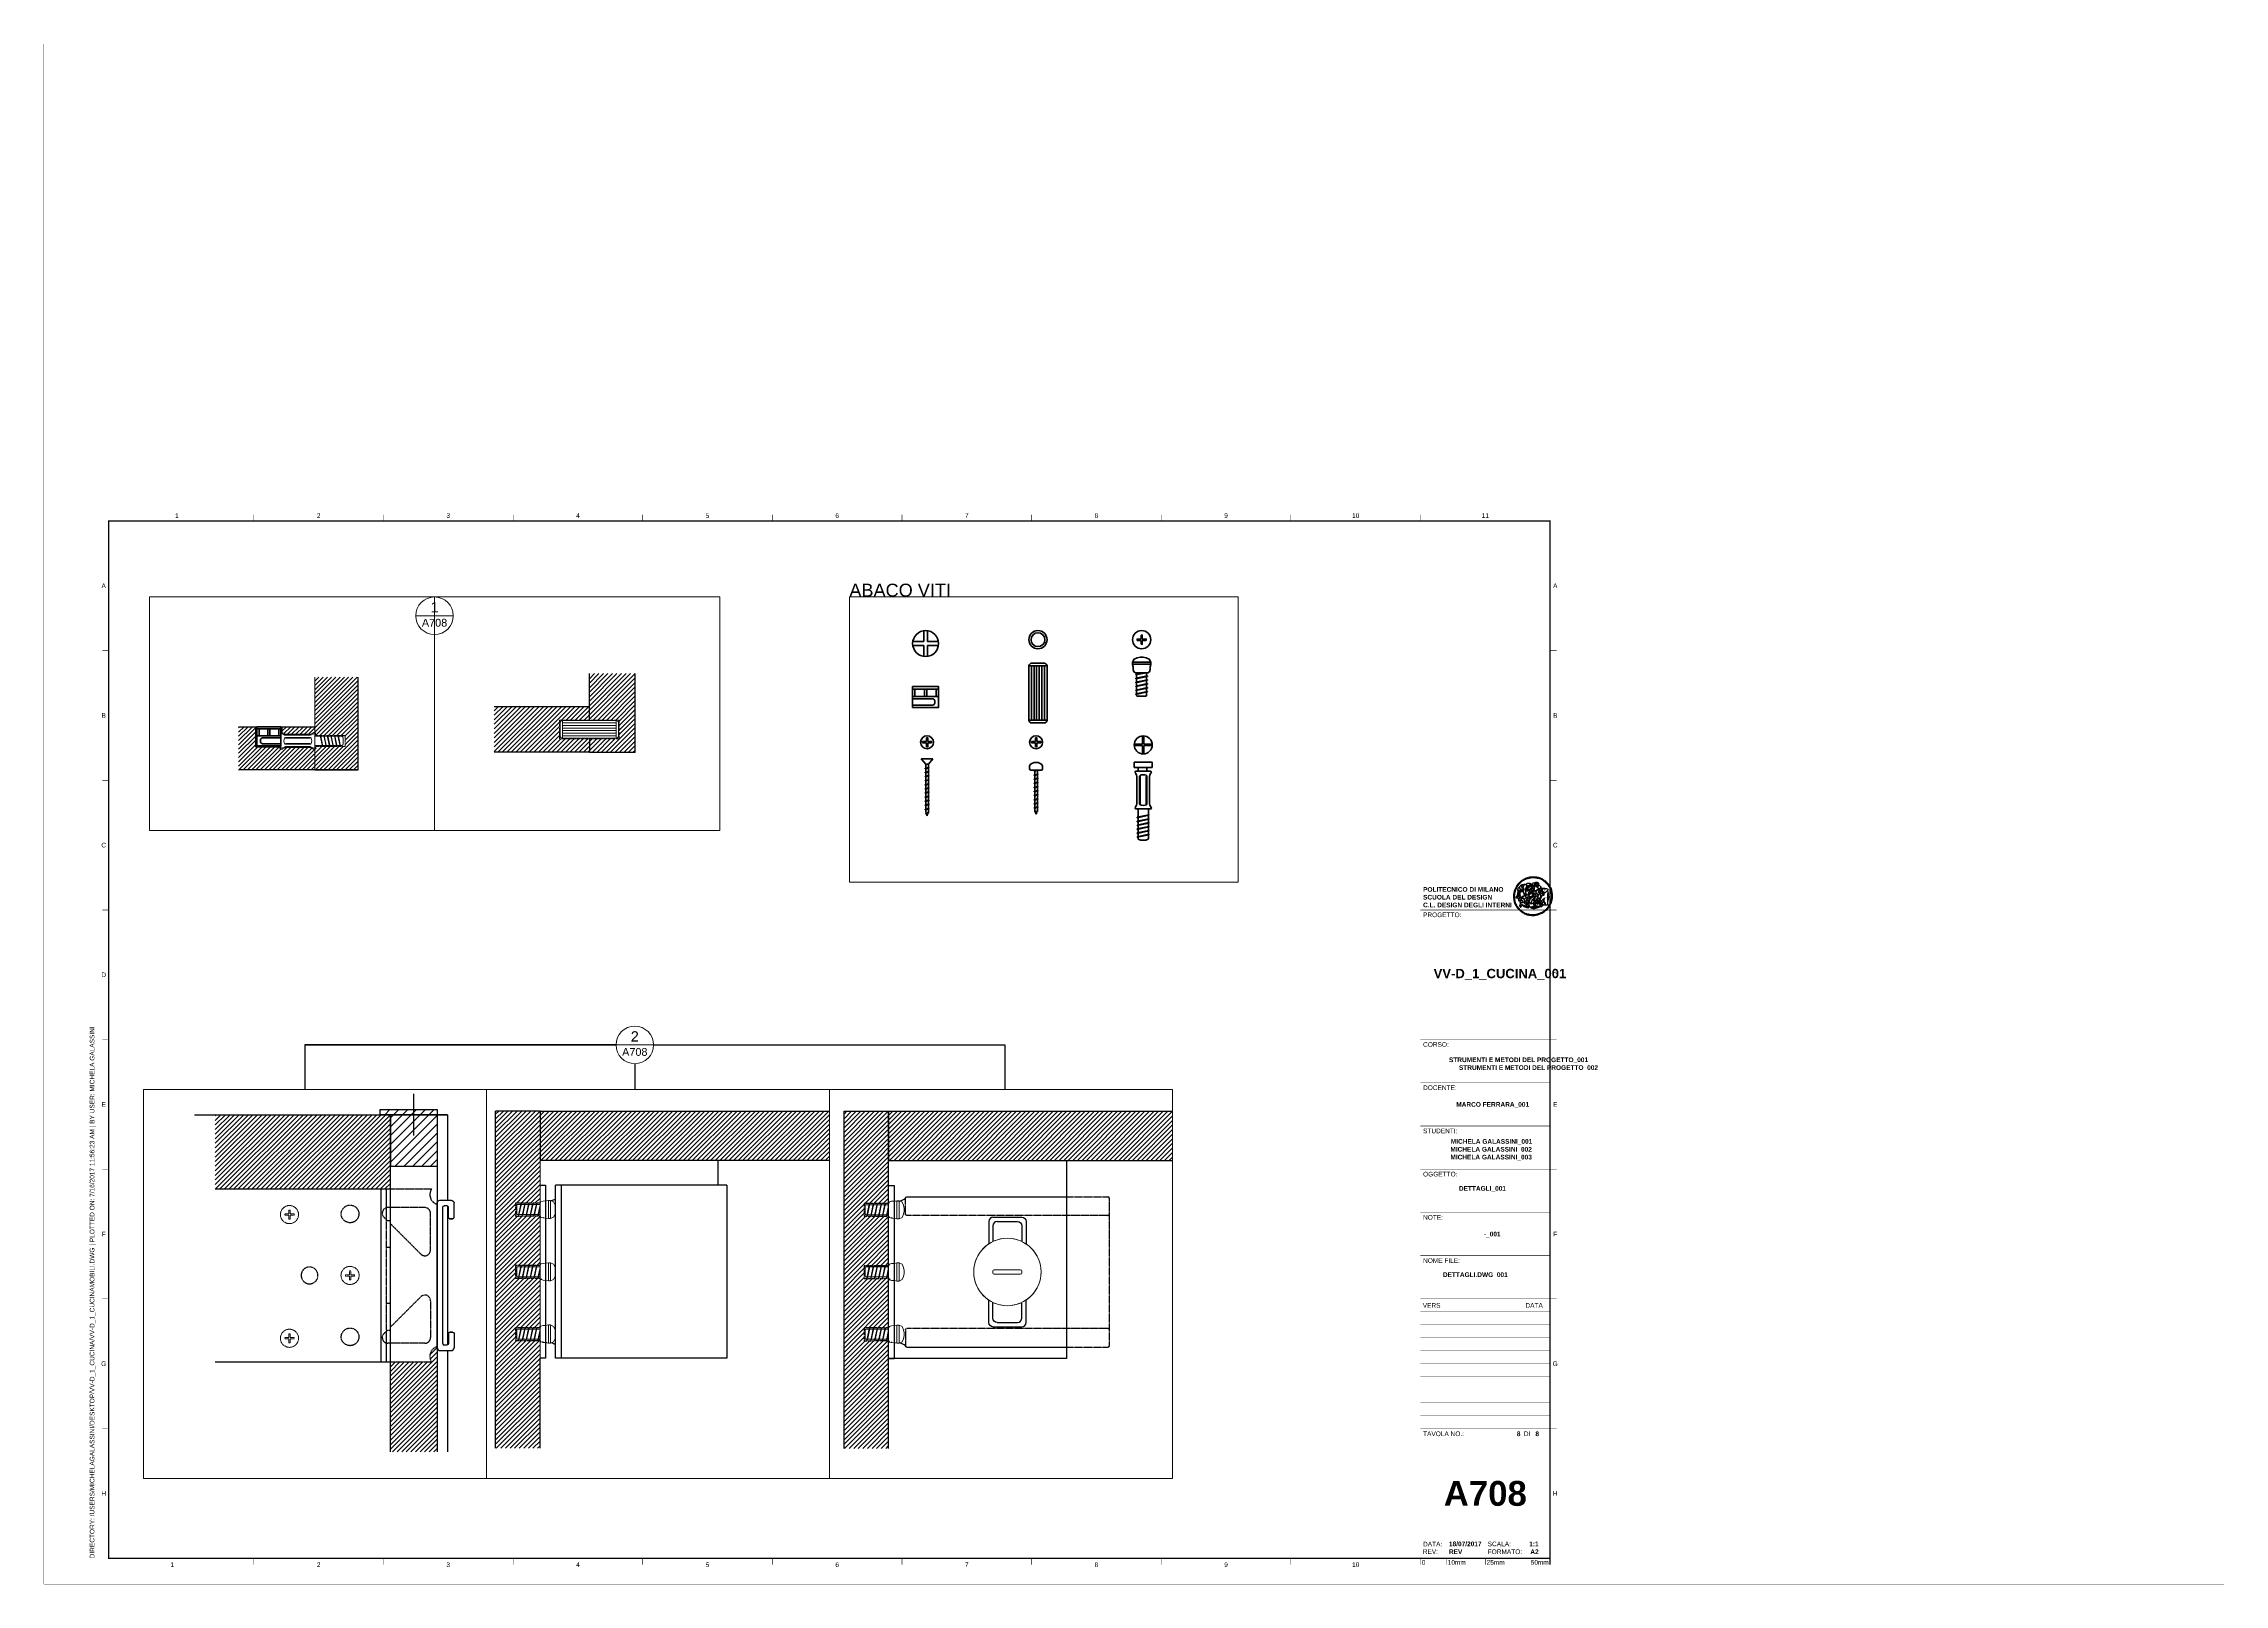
# Paper-space layout 'A708' of a CAD drawing. Header units: millimetres. Extents: x -1 to 840, y -1 to 593.
# The model-space entities are those that its viewports show. They can reach past a viewport. Long polylines and large blocks are cut down to what shows.
import ezdxf
from ezdxf.enums import TextEntityAlignment as Align

# ---------------------------------------------------------------- set-up
doc = ezdxf.new("R2010")
doc.units = ezdxf.units.MM
doc.linetypes.add('ACAD_ISO02W100', pattern=[15, 12, -3])
doc.linetypes.add('CENTERX2', pattern=[4, 2.5, -0.5, 0.5, -0.5])
for name, color, linetype, lineweight in [('A-ANNO-SYMB', 3, 'Continuous', 18), ('A-FURN', 8, 'Continuous', 18), ('meccanismi', 4, 'Continuous', 18), ('viti', 2, 'Continuous', 18)]:
    doc.layers.add(name, color=color, linetype=linetype, lineweight=lineweight)
for name, color, linetype in [('G-ANNO-LOGO', 3, 'Continuous'), ('G-ANNO-TEXT', 3, 'Continuous'), ('G-ANNO-TTLB', 3, 'Continuous'), ('QUOTE', 3, 'Continuous')]:
    doc.layers.add(name, color=color, linetype=linetype)
doc.layers.add('G-ANNO-NPLT', color=210, linetype='Continuous', plot=False)
doc.styles.add('ARIAL', font='Arial.ttf')
doc.styles.add('ARIAL-BOLD', font='Arial Bold.ttf')
doc.styles.add('E-ARIAL', font='Arial.ttf')
doc.styles.get("Standard").update_dxf_attribs({"font": 'Arial.ttf'})
pattern_1 = [(45, (-31.38479, 2717.83407), (-0.08838835, 0.08838835), [])]

# ---------------------------------------------------------------- blocks, each defined once
blk = doc.blocks.new('*U142')
at = {"layer": 'G-ANNO-TTLB', "const_width": 0.18}
for points in [[(0, -2.5), (0, 0)], [(10, 0), (10, -2.5)], [(25, 0), (25, -2.5)]]:
    blk.add_lwpolyline(points, dxfattribs=at)
at = {"layer": 'G-ANNO-TTLB'}
blk.add_lwpolyline([(50, 0, 0.48, 0.48, 0), (50, -2.5, 0.48, 0.48, 0)], format="xyseb", dxfattribs=at)
at = {"layer": 'G-ANNO-TEXT', "style": 'E-ARIAL'}
blk.add_text('0', height=1.8, dxfattribs=at).set_placement((1.2, -0.7), align=Align.TOP_CENTER)
for s, p in [('10mm', (10.5, -2.5)), ('25mm', (25.5, -2.5))]:
    blk.add_text(s, height=1.8, dxfattribs=at).set_placement(p)
blk.add_text('50mm', height=1.8, dxfattribs=at).set_placement((49.5, -2.5), align=Align.RIGHT)
blk = doc.blocks.new('logoPolimi')
for p, q in [((-2.37, 0.12), (-2.16, 0.11)), ((-2.37, 0.01), (-2.16, 0.01)), ((-2.36, 0.23), (-2.15, 0.21)), ((-2.35, 0.34), (-2.14, 0.31)), ((-2.33, 0.45), (-2.12, 0.41)), ((-2.3, 0.55), (-2.1, 0.51)), ((-2.28, 0.66), (-2.07, 0.6)), ((-2.24, 0.77), (-2.04, 0.7)), ((-2.2, 0.87), (-2.01, 0.79)), ((-2.16, 0.97), (-1.97, 0.89)), ((-2.11, 1.07), (-1.93, 0.98)), ((-2.06, 1.17), (-1.88, 1.07)), ((-2.01, 1.26), (-1.83, 1.15)), ((-1.94, 1.36), (-1.77, 1.24)), ((-1.88, 1.45), (-1.71, 1.32)), ((-1.84, 0.03), (-1.82, 0.35)), ((-1.81, 1.53), (-1.65, 1.4)), ((-1.74, 1.61), (-1.58, 1.47)), ((-1.73, 0.59), (-1.73, 0.59)), ((-1.73, 0.59), (-1.73, 0.59)), ((-1.66, 1.69), (-1.51, 1.54)), ((-1.65, 0.57), (-1.65, 0.57)), ((-1.59, 1.12), (-1.59, 1.12)), ((-1.58, 1.77), (-1.44, 1.61)), ((-1.51, 0.55), (-1.51, 0.55)), ((-1.51, 0.55), (-1.51, 0.55)), ((-1.49, 1.84), (-1.36, 1.68)), ((-1.41, 1.91), (-1.28, 1.74)), ((-1.32, 1.97), (-1.2, 1.8)), ((-1.31, 0.79), (-1.21, 0.75)), ((-1.21, 0.75), (-1.31, 0.79)), ((-1.21, 0.75), (-1.31, 0.79)), ((-1.22, 2.03), (-1.11, 1.85)), ((-1.21, 0.75), (-1.21, 0.75)), ((-1.21, 0.75), (-1.21, 0.75)), ((-1.19, 0.76), (-1.19, 0.76)), ((-1.19, 0.76), (-1.19, 0.76)), ((-1.17, 0.99), (-1.18, 0.99)), ((-1.18, 0.99), (-1.17, 0.99)), ((-1.16, 0.57), (-1.16, 0.57)), ((-1.16, 0.57), (-1.16, 0.57)), ((-1.13, 2.09), (-1.03, 1.9)), ((-1.1, 0.01), (-0.99, 0.06)), ((-0.99, 0.06), (-1.1, 0.01)), ((-0.99, 0.06), (-1.1, 0.01)), ((-1.03, 2.14), (-0.94, 1.95)), ((-0.99, 0.06), (-0.99, 0.06)), ((-0.99, 0.06), (-0.99, 0.06)), ((-0.97, 0.79), (-0.98, 0.79)), ((-0.89, 0.84), (-0.97, 0.79)), ((-0.97, 0.79), (-0.89, 0.84)), ((-0.96, 1.41), (-0.96, 1.41)), ((-0.96, 1.41), (-0.96, 1.41)), ((-0.93, 2.18), (-0.84, 1.99)), ((-0.89, 0.84), (-0.82, 0.87)), ((-0.82, 0.87), (-0.89, 0.84)), ((-0.89, 0.84), (-0.82, 0.87)), ((-0.88, 0.83), (-0.89, 0.84)), ((-0.85, 1.39), (-0.85, 1.39)), ((-0.85, 1.39), (-0.85, 1.39)), ((-0.84, 0.14), (-0.84, 0.14)), ((-0.83, 2.22), (-0.75, 2.03)), ((-0.77, 1.08), (-0.78, 1.08)), ((-0.78, 1.08), (-0.77, 1.08)), ((-0.61, 1.12), (-0.77, 1.08)), ((-0.77, 1.08), (-0.61, 1.12)), ((-0.77, 1.08), (-0.61, 1.12)), ((-0.75, 1.3), (-0.76, 1.29)), ((-0.76, 1.29), (-0.75, 1.3)), ((-0.72, 2.26), (-0.66, 2.06)), ((-0.65, 0.99), (-0.7, 0.96)), ((-0.69, 0.18), (-0.68, 0.18)), ((-0.66, 0.93), (-0.66, 0.93)), ((-0.66, 0.93), (-0.64, 0.93)), ((-0.66, 0.93), (-0.66, 0.93)), ((-0.66, 0.93), (-0.66, 0.93)), ((-0.63, 1.01), (-0.63, 1.01)), ((-0.63, 1.01), (-0.62, 1.01)), ((-0.63, 0.66), (-0.63, 0.66)), ((-0.61, 2.29), (-0.56, 2.09)), ((-0.6, 1.12), (-0.61, 1.12)), ((-0.61, 1.12), (-0.6, 1.12)), ((-0.61, 1.12), (-0.6, 1.12)), ((-0.61, 0.86), (-0.57, 0.85)), ((-0.57, 0.85), (-0.61, 0.86)), ((-0.61, 0.86), (-0.57, 0.85)), ((-0.53, 1.08), (-0.6, 1.12)), ((-0.6, 1.12), (-0.6, 1.11)), ((-0.6, 1.12), (-0.53, 1.08)), ((-0.57, 0.8), (-0.59, 0.8)), ((-0.57, 0.85), (-0.53, 0.84)), ((-0.57, 0.85), (-0.57, 0.85)), ((-0.57, 0.85), (-0.57, 0.85)), ((-0.57, 0.85), (-0.53, 0.84)), ((-0.56, 0.29), (-0.49, 0.48)), ((-0.56, 0.14), (-0.56, 0.29)), ((-0.5, 0.11), (-0.56, 0.14)), ((-0.53, 0.84), (-0.51, 0.84)), ((-0.53, 0.84), (-0.51, 0.84)), ((-0.53, 0.84), (-0.53, 0.84)), ((-0.51, 2.32), (-0.46, 2.11)), ((-0.51, 0.11), (-0.51, 0.11)), ((-0.51, 0.11), (-0.51, 0.11)), ((-0.34, 0.33), (-0.5, 0.11)), ((-0.49, 0.48), (-0.41, 0.55)), ((-0.42, 0.8), (-0.47, 0.79)), ((-0.42, 0.8), (-0.47, 0.79)), ((-0.47, 0.79), (-0.45, 0.76)), ((-0.47, 0.79), (-0.45, 0.76)), ((-0.45, 1.14), (-0.42, 1.11)), ((-0.42, 1.26), (-0.36, 1.22)), ((-0.41, 0.55), (-0.34, 0.49)), ((-0.4, 2.34), (-0.36, 2.13)), ((-0.4, 1.37), (-0.38, 1.38)), ((-0.39, 1.37), (-0.4, 1.37)), ((-0.35, 1.33), (-0.4, 1.37)), ((-0.39, 1.24), (-0.4, 1.23)), ((-0.38, 1.14), (-0.38, 1.14)), ((-0.34, 0.49), (-0.09, 0.48)), ((-0.16, 0.32), (-0.34, 0.33)), ((-0.14, 0.32), (-0.31, 0.34)), ((-0.29, 2.35), (-0.26, 2.14)), ((-0.28, 1.3), (-0.29, 1.3)), ((-0.28, 1.3), (-0.28, 1.3)), ((-0.18, 2.36), (-0.16, 2.15)), ((-0.16, 1.24), (-0.16, 1.25)), ((-0.16, 1.25), (-0.16, 1.25)), ((-0.16, 0.49), (-0.14, 0.64)), ((-0.06, 0.27), (-0.16, 0.32)), ((-0.1, 0.88), (-0.09, 0.87)), ((-0.08, 1.37), (-0.08, 1.38)), ((-0.08, 1.23), (-0.05, 1.21)), ((-0.05, 1.21), (-0.08, 1.23)), ((-0.08, 1.23), (-0.05, 1.21)), ((-0.07, 2.37), (-0.06, 2.16)), ((-0.03, 0.26), (-0.06, 0.27)), ((-0.05, 1.21), (-0.04, 1.21)), ((-0.04, 1.21), (-0.05, 1.21)), ((-0.04, 1.21), (-0.04, 1.21)), ((-0.04, 1.21), (-0.04, 1.21)), ((-0.04, 0.48), (-0.03, 0.26)), ((0.03, 1.15), (0.03, 1.15)), ((0.03, 0.66), (0.03, 0.67)), ((0.04, 2.37), (0.04, 2.16)), ((0.07, 0.58), (0.07, 0.57)), ((0.1, 1.18), (0.1, 1.18)), ((0.1, 0.84), (0.1, 0.84)), ((0.13, 1.32), (0.17, 1.19)), ((0.15, 2.36), (0.14, 2.16)), ((0.14, 0.71), (0.34, 0.65)), ((0.31, 0.56), (0.17, 0.63)), ((0.26, 2.36), (0.24, 2.15)), ((0.27, 1.61), (0.27, 1.61)), ((0.27, 1.61), (0.27, 1.61)), ((0.27, 1.61), (0.27, 1.61)), ((0.29, 1.29), (0.29, 1.29)), ((0.29, 1.29), (0.29, 1.29)), ((0.29, 1.29), (0.29, 1.29)), ((0.29, 1.29), (0.29, 1.29)), ((0.33, 0.49), (0.34, 0.49)), ((0.33, 0.03), (0.35, 0.03)), ((0.33, 0.03), (0.35, 0.03)), ((0.37, 2.34), (0.34, 2.13)), ((0.34, 0.65), (0.34, 0.64)), ((0.35, 0.03), (0.57, 0.06)), ((0.35, 0.03), (0.57, 0.06)), ((0.35, 0.03), (0.35, 0.03)), ((0.35, 0.03), (0.35, 0.03)), ((0.38, 1.36), (0.37, 1.35)), ((0.38, 0.34), (0.37, 0.34)), ((0.38, 0.34), (0.38, 0.34)), ((0.43, 0.67), (0.39, 0.64)), ((0.48, 2.32), (0.44, 2.12)), ((0.49, 1.05), (0.51, 1.13)), ((0.51, 1.13), (0.49, 1.05)), ((0.49, 1.05), (0.51, 1.13)), ((0.51, 1.31), (0.5, 1.29)), ((0.51, 1.13), (0.52, 1.23)), ((0.52, 1.23), (0.51, 1.23)), ((0.51, 1.23), (0.52, 1.23)), ((0.52, 1.23), (0.51, 1.13)), ((0.51, 1.13), (0.52, 1.23)), ((0.52, 1.24), (0.6, 1.37)), ((0.52, 1.23), (0.6, 1.36)), ((0.6, 1.36), (0.52, 1.23)), ((0.52, 1.23), (0.52, 1.23)), ((0.52, 1.23), (0.52, 1.24)), ((0.52, 1.23), (0.52, 1.23)), ((0.55, 1.07), (0.53, 1.06)), ((0.53, 1.04), (0.53, 1.06)), ((0.53, 1.05), (0.53, 1.04)), ((0.59, 2.3), (0.54, 2.09)), ((0.54, 0.3), (0.63, 0.32)), ((0.54, -0.08), (0.61, 0.06)), ((0.61, 0.06), (0.54, -0.08)), ((0.54, -0.08), (0.61, 0.06)), ((0.56, 0.19), (0.59, 0.21)), ((0.57, 1.07), (0.57, 1.07)), ((0.57, 1.07), (0.57, 1.07)), ((0.57, 1.07), (0.57, 1.07)), ((0.57, 1.07), (0.57, 1.07)), ((0.57, 1.07), (0.57, 1.07)), ((0.57, 1.07), (0.57, 1.07)), ((0.57, 1.07), (0.57, 1.07)), ((0.58, 0.3), (0.59, 0.29)), ((0.59, 0.78), (0.59, 0.79)), ((0.59, 0.79), (0.59, 0.79)), ((0.59, 0.79), (0.59, 0.79)), ((0.59, 0.79), (0.59, 0.78)), ((0.61, 0.06), (0.6, 0.07)), ((0.6, 0.07), (0.61, 0.06)), ((0.61, 0.06), (0.61, 0.07)), ((0.62, 0.21), (0.65, 0.22)), ((0.69, 2.27), (0.63, 2.07)), ((0.64, 1.37), (0.65, 1.37)), ((0.69, 0.86), (0.68, 0.86)), ((0.68, 0.86), (0.69, 0.86)), ((0.68, 0.76), (0.68, 0.76)), ((0.8, 2.23), (0.73, 2.03)), ((0.76, 0.26), (0.76, 0.26)), ((0.9, 2.19), (0.82, 2)), ((0.82, 0.35), (0.84, 0.36)), ((0.82, 0.35), (0.82, 0.35)), ((0.84, 0.36), (0.84, 0.37)), ((0.85, 0.34), (1.05, 0.35)), ((1, 2.15), (0.91, 1.96)), ((0.93, 1.05), (0.93, 1.05)), ((0.93, 1.05), (0.93, 1.05)), ((0.93, 1.05), (0.93, 1.04)), ((0.93, 1.05), (0.93, 1.05)), ((0.97, 0.66), (0.96, 0.66)), ((1.01, 0.97), (0.98, 0.96)), ((1.1, 2.1), (1, 1.91)), ((1.2, 2.04), (1.09, 1.86)), ((1.17, 0.96), (1.17, 0.95)), ((1.17, 0.95), (1.17, 0.95)), ((1.29, 1.99), (1.18, 1.81)), ((1.38, 1.92), (1.26, 1.75)), ((1.34, 0.37), (1.26, 0.04)), ((1.27, 0.37), (1.27, 0.38)), ((1.28, 0.95), (1.28, 0.95)), ((1.47, 1.86), (1.34, 1.69)), ((1.37, 0.73), (1.46, 0.81)), ((1.41, 0.4), (1.41, 0.41)), ((1.56, 1.79), (1.42, 1.63)), ((1.64, 1.71), (1.49, 1.56)), ((1.49, 0.9), (1.57, 0.92)), ((1.72, 1.63), (1.56, 1.49)), ((1.67, 0.6), (1.57, 0.53)), ((1.79, 1.55), (1.63, 1.41)), ((1.86, 1.47), (1.7, 1.34)), ((1.93, 1.38), (1.76, 1.26)), ((1.99, 1.29), (1.81, 1.17)), ((2.05, 1.19), (1.87, 1.09)), ((2.1, 1.1), (1.92, 1)), ((2.15, 1), (1.96, 0.91)), ((2.19, 0.9), (2, 0.82)), ((2.23, 0.79), (2.04, 0.72)), ((2.27, 0.69), (2.07, 0.63)), ((2.3, 0.58), (2.09, 0.53)), ((2.32, 0.47), (2.12, 0.43)), ((2.34, 0.37), (2.13, 0.33)), ((2.36, 0.26), (2.15, 0.23)), ((2.37, 0.15), (2.16, 0.13)), ((2.37, 0.04), (2.16, 0.03)), ((-2.37, -0.1), (-2.16, -0.09)), ((-2.36, -0.21), (-2.15, -0.19)), ((-2.35, -0.32), (-2.14, -0.29)), ((-2.33, -0.43), (-2.12, -0.39)), ((-2.31, -0.54), (-2.1, -0.49)), ((-2.28, -0.65), (-2.08, -0.59)), ((-2.25, -0.75), (-2.05, -0.69)), ((-2.21, -0.86), (-2.02, -0.78)), ((-2.17, -0.96), (-1.98, -0.87)), ((-2.12, -1.06), (-1.93, -0.96)), ((-2.07, -1.16), (-1.89, -1.05)), ((-2.04, -0.15), (-1.97, -0.2)), ((-2.01, -1.25), (-1.84, -1.14)), ((-1.95, -1.34), (-1.78, -1.22)), ((-1.89, -1.43), (-1.72, -1.31)), ((-1.82, -1.52), (-1.66, -1.38)), ((-1.75, -1.6), (-1.59, -1.46)), ((-1.67, -1.68), (-1.52, -1.53)), ((-1.58, -0.12), (-1.6, -0.18)), ((-1.6, -0.18), (-1.58, -0.28)), ((-1.57, -0.54), (-1.59, -0.54)), ((-1.59, -0.54), (-1.59, -0.54)), ((-1.59, -1.76), (-1.45, -1.6)), ((-1.56, -0.32), (-1.56, -0.31)), ((-1.56, -0.31), (-1.56, -0.31)), ((-1.53, -0.65), (-1.53, -0.65)), ((-1.53, -0.65), (-1.53, -0.65)), ((-1.51, -1.83), (-1.37, -1.67)), ((-1.48, -0.86), (-1.48, -0.85)), ((-1.42, -0.37), (-1.42, -0.37)), ((-1.42, -1.9), (-1.29, -1.73)), ((-1.38, -0.46), (-1.38, -0.46)), ((-1.33, -1.96), (-1.21, -1.79)), ((-1.31, -0.24), (-1.31, -0.23)), ((-1.31, -0.23), (-1.31, -0.24)), ((-1.24, -2.02), (-1.13, -1.84)), ((-1.23, -0.19), (-1.23, -0.19)), ((-1.23, -0.19), (-1.23, -0.19)), ((-1.23, -0.19), (-1.23, -0.19)), ((-1.23, -0.19), (-1.23, -0.19)), ((-1.14, -2.08), (-1.04, -1.89)), ((-1.04, -2.13), (-0.95, -1.94)), ((-1.01, -0.39), (-1.02, -0.39)), ((-1.02, -0.39), (-1.01, -0.39)), ((-1.02, -0.7), (-1.02, -0.7)), ((-1.02, -0.7), (-1.02, -0.7)), ((-1.02, -0.7), (-1.02, -0.7)), ((-0.94, -2.18), (-0.86, -1.98)), ((-0.84, -2.22), (-0.77, -2.02)), ((-0.79, -0.51), (-0.83, -0.58)), ((-0.83, -0.58), (-0.79, -0.51)), ((-0.83, -0.58), (-0.79, -0.51)), ((-0.78, -1.05), (-0.83, -0.94)), ((-0.83, -0.94), (-0.78, -1.05)), ((-0.83, -0.94), (-0.83, -0.94)), ((-0.83, -0.94), (-0.78, -1.05)), ((-0.82, -1.23), (-0.82, -1.23)), ((-0.82, -1.23), (-0.77, -1.23)), ((-0.77, -1.23), (-0.82, -1.23)), ((-0.82, -1.23), (-0.82, -1.23)), ((-0.77, -1.23), (-0.82, -1.23)), ((-0.75, -0.96), (-0.8, -0.89)), ((-0.8, -0.89), (-0.79, -0.92)), ((-0.79, -0.92), (-0.8, -0.89)), ((-0.8, -0.89), (-0.75, -0.96)), ((-0.79, -0.92), (-0.8, -0.89)), ((-0.8, -0.89), (-0.8, -0.89)), ((-0.8, -0.89), (-0.75, -0.96)), ((-0.79, -0.92), (-0.78, -0.95)), ((-0.78, -0.95), (-0.79, -0.92)), ((-0.78, -0.95), (-0.79, -0.92)), ((-0.77, -0.49), (-0.78, -0.48)), ((-0.78, -0.48), (-0.77, -0.49)), ((-0.78, -0.95), (-0.76, -1)), ((-0.76, -1), (-0.78, -0.95)), ((-0.76, -1), (-0.78, -0.95)), ((-0.71, -0.89), (-0.75, -0.87)), ((-0.75, -0.87), (-0.71, -0.89)), ((-0.75, -0.87), (-0.71, -0.89)), ((-0.72, -1.01), (-0.75, -0.96)), ((-0.75, -0.96), (-0.72, -1.01)), ((-0.75, -0.96), (-0.72, -1.01)), ((-0.74, -2.25), (-0.67, -2.05)), ((-0.64, -0.93), (-0.71, -0.89)), ((-0.71, -0.89), (-0.64, -0.93)), ((-0.71, -0.89), (-0.64, -0.93)), ((-0.66, -0.53), (-0.66, -0.53)), ((-0.66, -0.53), (-0.66, -0.53)), ((-0.66, -0.53), (-0.66, -0.53)), ((-0.63, -2.29), (-0.57, -2.08)), ((-0.52, -2.31), (-0.48, -2.11)), ((-0.39, -0.81), (-0.51, -0.69)), ((-0.51, -1.04), (-0.5, -1.04)), ((-0.48, -0.42), (-0.48, -0.42)), ((-0.48, -0.42), (-0.48, -0.42)), ((-0.48, -0.42), (-0.48, -0.42)), ((-0.42, -2.33), (-0.38, -2.13)), ((-0.41, -0.51), (-0.41, -0.51)), ((-0.38, -0.05), (-0.39, -0.12)), ((-0.39, -0.12), (-0.37, -0.1)), ((-0.35, -0.14), (-0.37, -0.08)), ((-0.37, -0.09), (-0.37, -0.09)), ((-0.33, -0.12), (-0.35, -0.14)), ((-0.32, -0.14), (-0.35, -0.14)), ((-0.35, -0.18), (-0.34, -0.22)), ((-0.34, -0.08), (-0.29, -0.16)), ((-0.34, -0.22), (-0.34, -0.22)), ((-0.27, -0.17), (-0.32, -0.14)), ((-0.31, -2.35), (-0.28, -2.14)), ((-0.25, -0.91), (-0.26, -0.9)), ((-0.26, -1.29), (0.1, -1.2)), ((0.1, -1.2), (-0.26, -1.29)), ((0.08, -1.4), (-0.26, -1.29)), ((-0.26, -1.29), (0.08, -1.4)), ((-0.26, -1.38), (-0.26, -1.29)), ((-0.26, -1.29), (-0.26, -1.29)), ((-0.26, -1.29), (-0.26, -1.38)), ((-0.26, -1.29), (0.08, -1.4)), ((-0.26, -1.29), (-0.26, -1.29)), ((0.08, -1.49), (-0.26, -1.38)), ((-0.26, -1.38), (0.09, -1.49)), ((-0.2, -2.36), (-0.18, -2.15)), ((-0.14, -0.15), (-0.16, -0.13)), ((-0.11, -0.04), (-0.12, -0.05)), ((-0.09, -2.37), (-0.08, -2.16)), ((-0.04, -0.41), (-0.01, -0.44)), ((-0.01, -0.44), (-0.04, -0.41)), ((-0.04, -0.41), (-0.01, -0.44)), ((0.03, -2.37), (0.02, -2.16)), ((0.07, -0.84), (0.07, -0.84)), ((0.07, -0.84), (0.07, -0.84)), ((0.1, -1.2), (0.08, -1.32)), ((0.08, -1.32), (0.13, -1.2)), ((0.08, -1.4), (0.72, -1.22)), ((0.72, -1.22), (0.08, -1.4)), ((0.08, -1.4), (0.72, -1.22)), ((0.72, -1.31), (0.08, -1.49)), ((0.08, -1.44), (0.08, -1.4)), ((0.08, -1.4), (0.08, -1.44)), ((0.08, -1.4), (0.08, -1.49)), ((0.08, -1.49), (0.08, -1.44)), ((0.08, -1.44), (0.08, -1.44)), ((0.08, -1.44), (0.08, -1.45)), ((0.08, -1.45), (0.08, -1.46)), ((0.08, -1.46), (0.08, -1.49)), ((0.1, -1.01), (0.09, -0.86)), ((0.1, -1.01), (0.09, -0.86)), ((0.09, -1.49), (0.72, -1.31)), ((0.1, -1.2), (0.12, -1.04)), ((0.12, -1.04), (0.1, -1.2)), ((0.13, -1.2), (0.1, -1.2)), ((0.1, -1.2), (0.13, -1.2)), ((0.13, -1.2), (0.1, -1.2)), ((0.1, -1.2), (0.1, -1.2)), ((0.11, -0.44), (0.11, -0.44)), ((0.11, -0.44), (0.11, -0.44)), ((0.12, -0.21), (0.12, -0.21)), ((0.12, -0.21), (0.12, -0.21)), ((0.12, -0.21), (0.12, -0.21)), ((0.12, -0.21), (0.12, -0.21)), ((0.12, -0.21), (0.12, -0.21)), ((0.12, -0.21), (0.12, -0.21)), ((0.12, -0.21), (0.12, -0.21)), ((0.12, -0.21), (0.12, -0.21)), ((0.12, -0.21), (0.12, -0.21)), ((0.12, -0.21), (0.12, -0.21)), ((0.12, -0.21), (0.12, -0.21)), ((0.12, -0.21), (0.12, -0.21)), ((0.12, -0.21), (0.12, -0.21)), ((0.12, -0.56), (0.14, -0.53)), ((0.14, -0.53), (0.12, -0.56)), ((0.12, -0.56), (0.14, -0.53)), ((0.12, -1.04), (0.12, -1.04)), ((0.12, -1.04), (0.12, -1.04)), ((0.12, -1.04), (0.12, -1.04)), ((0.14, -2.37), (0.12, -2.16)), ((0.21, -0.99), (0.13, -1.2)), ((0.13, -1.2), (0.21, -0.99)), ((0.36, -1.14), (0.13, -1.2)), ((0.13, -1.2), (0.26, -1.17)), ((0.14, -0.53), (0.16, -0.49)), ((0.16, -0.49), (0.14, -0.53)), ((0.14, -0.53), (0.16, -0.49)), ((0.16, -0.49), (0.16, -0.49)), ((0.16, -0.49), (0.16, -0.49)), ((0.28, -1.19), (0.21, -0.99)), ((0.21, -0.99), (0.31, -1.27)), ((0.25, -2.36), (0.22, -2.15)), ((0.24, -0.17), (0.24, -0.16)), ((0.24, -0.16), (0.24, -0.17)), ((0.25, -0.84), (0.25, -0.88)), ((0.25, -0.88), (0.25, -0.84)), ((0.25, -0.88), (0.25, -0.84)), ((0.25, -0.88), (0.29, -1.17)), ((0.26, -0.88), (0.25, -0.88)), ((0.31, -1.27), (0.25, -0.88)), ((0.26, -1.17), (0.28, -1.16)), ((0.28, -1.16), (0.36, -1.14)), ((0.29, -1.17), (0.28, -1.19)), ((0.35, -2.34), (0.32, -2.14)), ((0.36, -1.14), (0.72, -1.22)), ((0.72, -1.22), (0.36, -1.14)), ((0.46, -2.32), (0.42, -2.12)), ((0.49, -0.31), (0.49, -0.31)), ((0.49, -0.31), (0.49, -0.31)), ((0.5, -0.27), (0.5, -0.27)), ((0.51, -0.27), (0.51, -0.27)), ((0.57, -2.3), (0.52, -2.1)), ((0.68, -2.27), (0.62, -2.07)), ((0.78, -2.24), (0.71, -2.04)), ((0.72, -0.81), (0.75, -0.89)), ((0.72, -1.22), (0.72, -1.31)), ((0.72, -1.31), (0.72, -1.22)), ((0.74, -0.23), (0.74, -0.23)), ((0.74, -0.23), (0.75, -0.24)), ((0.75, -0.23), (0.75, -0.23)), ((0.89, -2.2), (0.81, -2)), ((0.86, -0.25), (0.82, -0.34)), ((0.87, -0.22), (0.86, -0.23)), ((0.87, -0.22), (0.86, -0.25)), ((0.99, -2.15), (0.9, -1.96)), ((0.96, -0.58), (0.96, -0.57)), ((1.09, -2.11), (0.99, -1.92)), ((1.05, -1.05), (1.04, -1.05)), ((1.19, -2.05), (1.08, -1.87)), ((1.28, -2), (1.17, -1.82)), ((1.37, -1.93), (1.25, -1.76)), ((1.31, -0.27), (1.3, -0.26)), ((1.3, -0.26), (1.3, -0.26)), ((1.3, -0.26), (1.3, -0.26)), ((1.3, -0.26), (1.31, -0.27)), ((1.3, -0.26), (1.3, -0.26)), ((1.46, -1.87), (1.33, -1.7)), ((1.54, -1.8), (1.41, -1.64)), ((1.63, -1.72), (1.48, -1.57)), ((1.71, -1.65), (1.55, -1.5)), ((1.78, -1.57), (1.62, -1.43)), ((1.85, -1.48), (1.69, -1.35)), ((1.92, -1.39), (1.75, -1.27)), ((1.98, -1.3), (1.81, -1.19)), ((2.04, -1.21), (1.86, -1.1)), ((2.09, -1.11), (1.91, -1.01)), ((2.14, -1.01), (1.95, -0.92)), ((2.19, -0.91), (1.99, -0.83)), ((2.23, -0.81), (2.03, -0.74)), ((2.26, -0.7), (2.06, -0.64)), ((2.29, -0.6), (2.09, -0.55)), ((2.32, -0.49), (2.11, -0.45)), ((2.34, -0.38), (2.13, -0.35)), ((2.35, -0.27), (2.15, -0.25)), ((2.37, -0.08), (2.16, -0.07)), ((2.36, -0.16), (2.16, -0.15))]:
    blk.add_line(p, q)
for points in [[(-1.9, 0.12), (-1.94, 0.02), (-2.05, -0.09), (-2.05, -0.09)], [(-1.86, 0.38), (-1.86, 0.38), (-1.87, 0.19), (-1.9, 0.12)], [(-1.76, 0.6), (-1.76, 0.6), (-1.84, 0.57), (-1.86, 0.38)], [(-1.86, -0.04), (-1.84, 0.02), (-1.84, 0.03), (-1.84, 0.03)], [(-1.82, 0.78), (-1.83, 0.8), (-1.85, 0.86), (-1.83, 0.88)], [(-1.82, 0.78), (-1.83, 0.8), (-1.85, 0.86), (-1.83, 0.88)], [(-1.83, 0.88), (-1.81, 0.9), (-1.76, 0.96), (-1.76, 0.96)], [(-1.83, 0.88), (-1.81, 0.9), (-1.76, 0.96), (-1.76, 0.96)], [(-1.76, 0.6), (-1.83, 0.7), (-1.78, 0.74), (-1.78, 0.74)], [(-1.78, 0.74), (-1.79, 0.74), (-1.83, 0.7), (-1.76, 0.6)], [(-1.78, 0.74), (-1.8, 0.76), (-1.81, 0.78), (-1.82, 0.78)], [(-1.78, 0.74), (-1.8, 0.76), (-1.81, 0.78), (-1.82, 0.78)], [(-1.82, 0.35), (-1.81, 0.5), (-1.73, 0.59), (-1.73, 0.59)], [(-1.82, -0.19), (-1.73, -0.07), (-1.75, 0.14), (-1.75, 0.3)], [(-1.75, 0.33), (-1.75, 0.17), (-1.73, -0.05), (-1.8, -0.17)], [(-1.78, 0.74), (-1.75, 0.72), (-1.72, 0.69), (-1.68, 0.7)], [(-1.68, 0.7), (-1.72, 0.69), (-1.75, 0.72), (-1.78, 0.74)], [(-1.68, 0.7), (-1.72, 0.69), (-1.75, 0.72), (-1.78, 0.74)], [(-1.78, 0.74), (-1.78, 0.74), (-1.78, 0.74), (-1.78, 0.74)], [(-1.76, 0.96), (-1.68, 1.1), (-1.59, 1.12), (-1.59, 1.12)], [(-1.76, 0.96), (-1.68, 1.1), (-1.6, 1.12), (-1.6, 1.12)], [(-1.73, 0.59), (-1.74, 0.59), (-1.75, 0.6), (-1.76, 0.6)], [(-1.73, 0.59), (-1.74, 0.59), (-1.75, 0.6), (-1.76, 0.6)], [(-1.75, 0.3), (-1.76, 0.47), (-1.65, 0.57), (-1.65, 0.57)], [(-1.65, 0.57), (-1.65, 0.57), (-1.76, 0.5), (-1.75, 0.33)], [(-1.65, 0.57), (-1.68, 0.58), (-1.7, 0.58), (-1.73, 0.59)], [(-1.65, 0.57), (-1.68, 0.58), (-1.7, 0.58), (-1.73, 0.59)], [(-1.5, 0.71), (-1.53, 0.74), (-1.61, 0.71), (-1.68, 0.7)], [(-1.68, 0.7), (-1.61, 0.71), (-1.53, 0.73), (-1.5, 0.71)], [(-1.5, 0.71), (-1.53, 0.73), (-1.61, 0.71), (-1.68, 0.7)], [(-1.51, 0.55), (-1.56, 0.56), (-1.61, 0.56), (-1.65, 0.57)], [(-1.65, 0.57), (-1.61, 0.56), (-1.56, 0.56), (-1.51, 0.55)], [(-1.51, 0.55), (-1.56, 0.56), (-1.61, 0.56), (-1.65, 0.57)], [(-1.59, 1.12), (-1.6, 1.06), (-1.61, 0.99), (-1.61, 0.97)], [(-1.61, 0.97), (-1.61, 0.99), (-1.6, 1.06), (-1.59, 1.12)], [(-1.61, 0.97), (-1.61, 0.99), (-1.6, 1.06), (-1.59, 1.12)], [(-1.61, 0.97), (-1.61, 0.95), (-1.56, 0.88), (-1.54, 0.87)], [(-1.54, 0.87), (-1.56, 0.88), (-1.61, 0.95), (-1.61, 0.97)], [(-1.54, 0.87), (-1.56, 0.88), (-1.61, 0.96), (-1.61, 0.97)], [(-1.59, 1.12), (-1.59, 1.13), (-1.59, 1.15), (-1.58, 1.16)], [(-1.59, 1.12), (-1.59, 1.13), (-1.59, 1.15), (-1.58, 1.16)], [(-1.58, 1.16), (-1.57, 1.21), (-1.52, 1.23), (-1.49, 1.25)], [(-1.58, 1.16), (-1.57, 1.21), (-1.52, 1.23), (-1.49, 1.25)], [(-1.58, 0.36), (-1.58, 0.48), (-1.51, 0.55), (-1.51, 0.55)], [(-1.51, 0.55), (-1.51, 0.55), (-1.58, 0.48), (-1.58, 0.36)], [(-1.51, 0.55), (-1.51, 0.55), (-1.58, 0.48), (-1.58, 0.36)], [(-1.55, 0.04), (-1.55, 0.08), (-1.58, 0.25), (-1.58, 0.36)], [(-1.58, 0.36), (-1.58, 0.25), (-1.55, 0.08), (-1.55, 0.04)], [(-1.58, 0.36), (-1.58, 0.25), (-1.55, 0.08), (-1.55, 0.04)], [(-1.58, -0.12), (-1.57, -0.06), (-1.55, 0.02), (-1.55, 0.04)], [(-1.55, 0.04), (-1.55, 0.02), (-1.57, -0.06), (-1.58, -0.12)], [(-1.55, 0.04), (-1.55, 0.02), (-1.56, -0.04), (-1.57, -0.1)], [(-1.54, 0.87), (-1.52, 0.85), (-1.47, 0.83), (-1.44, 0.83)], [(-1.44, 0.83), (-1.47, 0.83), (-1.52, 0.85), (-1.54, 0.87)], [(-1.45, 0.83), (-1.47, 0.83), (-1.52, 0.85), (-1.54, 0.87)], [(-1.51, 0.55), (-1.33, 0.54), (-1.16, 0.57), (-1.16, 0.57)], [(-1.16, 0.57), (-1.16, 0.57), (-1.33, 0.54), (-1.51, 0.55)], [(-1.16, 0.57), (-1.16, 0.57), (-1.33, 0.54), (-1.51, 0.55)], [(-1.5, 0.71), (-1.46, 0.68), (-1.4, 0.62), (-1.33, 0.66)], [(-1.33, 0.66), (-1.4, 0.62), (-1.46, 0.68), (-1.5, 0.71)], [(-1.33, 0.66), (-1.4, 0.62), (-1.46, 0.68), (-1.5, 0.71)], [(-1.49, 1.25), (-1.46, 1.26), (-1.42, 1.33), (-1.39, 1.36)], [(-1.49, 1.25), (-1.46, 1.27), (-1.43, 1.34), (-1.39, 1.36)], [(-1.31, 0.79), (-1.33, 0.79), (-1.42, 0.83), (-1.45, 0.83)], [(-1.44, 0.83), (-1.42, 0.83), (-1.33, 0.79), (-1.31, 0.79)], [(-1.31, 0.79), (-1.33, 0.79), (-1.42, 0.83), (-1.44, 0.83)], [(-1.35, 1.1), (-1.4, 1.17), (-1.36, 1.23), (-1.29, 1.31)], [(-1.29, 1.31), (-1.36, 1.23), (-1.4, 1.17), (-1.35, 1.1)], [(-1.35, 1.1), (-1.4, 1.17), (-1.36, 1.23), (-1.29, 1.31)], [(-1.39, 1.36), (-1.35, 1.38), (-1.26, 1.4), (-1.19, 1.41)], [(-1.39, 1.36), (-1.35, 1.38), (-1.26, 1.4), (-1.19, 1.41)], [(-1.18, 0.99), (-1.24, 0.97), (-1.3, 1.03), (-1.35, 1.1)], [(-1.35, 1.1), (-1.3, 1.03), (-1.24, 0.97), (-1.18, 0.99)], [(-1.18, 1), (-1.24, 0.97), (-1.3, 1.03), (-1.35, 1.1)], [(-1.33, 0.66), (-1.28, 0.7), (-1.23, 0.73), (-1.21, 0.75)], [(-1.21, 0.75), (-1.23, 0.73), (-1.28, 0.7), (-1.33, 0.66)], [(-1.21, 0.75), (-1.23, 0.73), (-1.28, 0.7), (-1.33, 0.66)], [(-1.29, 1.31), (-1.22, 1.39), (-1.01, 1.41), (-0.96, 1.41)], [(-0.96, 1.41), (-1.01, 1.41), (-1.22, 1.39), (-1.29, 1.31)], [(-1.29, 1.31), (-1.22, 1.39), (-1.01, 1.41), (-0.96, 1.41)], [(-1.24, -0.02), (-1.21, -0.01), (-1.1, 0.01), (-1.1, 0.01)], [(-1.1, 0.01), (-1.1, 0.01), (-1.21, -0.01), (-1.24, -0.02)], [(-1.1, 0.01), (-1.1, 0.01), (-1.21, -0.01), (-1.24, -0.02)], [(-1.21, 0.75), (-1.2, 0.75), (-1.19, 0.76), (-1.19, 0.76)], [(-1.19, 0.76), (-1.19, 0.76), (-1.2, 0.75), (-1.21, 0.75)], [(-1.19, 0.76), (-1.19, 0.76), (-1.2, 0.76), (-1.21, 0.75)], [(-1.19, 1.41), (-1.11, 1.43), (-0.97, 1.41), (-0.97, 1.41)], [(-1.19, 1.41), (-1.12, 1.43), (-0.98, 1.41), (-0.98, 1.41)], [(-1.19, 0.76), (-1.19, 0.77), (-1.18, 0.78), (-1.18, 0.79)], [(-1.18, 0.79), (-1.18, 0.78), (-1.19, 0.77), (-1.19, 0.76)], [(-1.19, 0.76), (-1.19, 0.77), (-1.19, 0.78), (-1.18, 0.79)], [(-1.18, 0.68), (-1.18, 0.68), (-1.19, 0.71), (-1.19, 0.76)], [(-1.19, 0.76), (-1.19, 0.71), (-1.18, 0.68), (-1.18, 0.68)], [(-1.18, 0.68), (-1.18, 0.68), (-1.19, 0.71), (-1.19, 0.76)], [(-1.18, 0.97), (-1.18, 0.97), (-1.18, 0.98), (-1.17, 0.99)], [(-1.17, 0.99), (-1.18, 0.98), (-1.18, 0.97), (-1.18, 0.97)], [(-1.18, 0.97), (-1.18, 0.97), (-1.18, 0.98), (-1.17, 0.99)], [(-1.18, 0.79), (-1.17, 0.86), (-1.18, 0.95), (-1.18, 0.97)], [(-1.18, 0.97), (-1.18, 0.95), (-1.17, 0.86), (-1.18, 0.79)], [(-1.18, 0.79), (-1.17, 0.86), (-1.18, 0.95), (-1.18, 0.97)], [(-1.16, 0.57), (-1.17, 0.6), (-1.18, 0.64), (-1.18, 0.68)], [(-1.18, 0.68), (-1.18, 0.64), (-1.17, 0.6), (-1.16, 0.57)], [(-1.16, 0.57), (-1.17, 0.6), (-1.18, 0.64), (-1.18, 0.68)], [(-1.17, 0.99), (-1.17, 1.03), (-1.16, 1.09), (-1.14, 1.13)], [(-1.09, 0.42), (-1.1, 0.44), (-1.14, 0.48), (-1.16, 0.57)], [(-1.16, 0.57), (-1.14, 0.48), (-1.1, 0.44), (-1.09, 0.42)], [(-1.09, 0.42), (-1.1, 0.44), (-1.14, 0.48), (-1.16, 0.57)], [(-1.14, 1.13), (-1.12, 1.18), (-1.05, 1.31), (-1.05, 1.31)], [(-1.12, 0.46), (-1.12, 0.46), (-1.13, 0.38), (-1.11, 0.26)], [(-1.11, 0.26), (-1.08, 0.14), (-1.05, 0.03), (-1.05, 0.03)], [(-1.02, 0.32), (-1.02, 0.32), (-1.08, 0.4), (-1.09, 0.42)], [(-1.09, 0.42), (-1.08, 0.4), (-1.02, 0.32), (-1.02, 0.32)], [(-1.02, 0.32), (-1.02, 0.32), (-1.08, 0.4), (-1.09, 0.42)], [(-0.98, 0.2), (-0.98, 0.21), (-1.02, 0.32), (-1.02, 0.32)], [(-1.02, 0.32), (-1.02, 0.32), (-0.98, 0.21), (-0.98, 0.2)], [(-0.98, 0.2), (-0.98, 0.21), (-1.02, 0.32), (-1.02, 0.32)], [(-1.01, 0.12), (-1, 0.16), (-0.98, 0.19), (-0.98, 0.2)], [(-0.98, 0.2), (-0.98, 0.19), (-1, 0.16), (-1.01, 0.12)], [(-1.01, 0.12), (-1, 0.16), (-0.98, 0.19), (-0.98, 0.2)], [(-0.99, 0.06), (-1, 0.07), (-1.01, 0.1), (-1.01, 0.12)], [(-1.01, 0.12), (-1.01, 0.1), (-1, 0.07), (-0.99, 0.06)], [(-0.99, 0.06), (-1, 0.07), (-1.01, 0.1), (-1.01, 0.12)], [(-0.99, 0.06), (-0.99, 0.06), (-0.99, 0.06), (-0.98, 0.05)], [(-0.98, 0.05), (-0.99, 0.06), (-0.99, 0.06), (-0.99, 0.06)], [(-0.99, 0.05), (-0.99, 0.06), (-0.99, 0.06), (-0.99, 0.06)], [(-0.95, 0.02), (-0.96, 0.03), (-0.97, 0.04), (-0.99, 0.05)], [(-0.98, 1.41), (-0.98, 1.41), (-0.97, 1.41), (-0.96, 1.41)], [(-0.98, 0.81), (-0.94, 0.85), (-0.92, 0.93), (-0.91, 0.97)], [(-0.91, 0.97), (-0.92, 0.93), (-0.94, 0.85), (-0.98, 0.81)], [(-0.91, 0.97), (-0.92, 0.93), (-0.94, 0.85), (-0.98, 0.81)], [(-0.98, 0.79), (-0.98, 0.81), (-0.98, 0.81), (-0.98, 0.81)], [(-0.98, 0.81), (-0.98, 0.81), (-0.98, 0.81), (-0.98, 0.79)], [(-0.98, 0.81), (-0.98, 0.81), (-0.98, 0.81), (-0.98, 0.79)], [(-0.98, 0.79), (-0.98, 0.79), (-0.98, 0.78), (-0.97, 0.77)], [(-0.98, 0.79), (-0.98, 0.79), (-0.98, 0.78), (-0.97, 0.77)], [(-0.98, 0.05), (-0.97, 0.04), (-0.96, 0.03), (-0.95, 0.02)], [(-0.95, 0.02), (-0.96, 0.03), (-0.97, 0.04), (-0.98, 0.05)], [(-0.97, 1.41), (-0.97, 1.41), (-0.97, 1.41), (-0.96, 1.41)], [(-0.97, 0.77), (-0.96, 0.74), (-0.91, 0.64), (-0.91, 0.57)], [(-0.97, 0.77), (-0.96, 0.74), (-0.91, 0.64), (-0.91, 0.57)], [(-0.96, 1.41), (-0.94, 1.41), (-0.9, 1.41), (-0.85, 1.39)], [(-0.96, 1.41), (-0.94, 1.41), (-0.9, 1.41), (-0.85, 1.39)], [(-0.95, 0.02), (-0.94, 0.01), (-0.92, 0.01), (-0.9, 0.01)], [(-0.9, 0.01), (-0.92, 0.01), (-0.94, 0.01), (-0.95, 0.02)], [(-0.91, 0.01), (-0.92, 0.01), (-0.94, 0.01), (-0.95, 0.02)], [(-0.91, 0.97), (-0.89, 1), (-0.87, 1.01), (-0.84, 1.02)], [(-0.84, 1.02), (-0.87, 1.01), (-0.89, 1), (-0.91, 0.97)], [(-0.84, 1.02), (-0.87, 1.01), (-0.89, 1.01), (-0.91, 0.97)], [(-0.91, 0.57), (-0.91, 0.5), (-0.9, 0.43), (-0.88, 0.37)], [(-0.91, 0.57), (-0.91, 0.5), (-0.9, 0.43), (-0.88, 0.37)], [(-0.87, 0.03), (-0.87, 0.03), (-0.89, 0.01), (-0.91, 0.01)], [(-0.9, 0.01), (-0.89, 0.01), (-0.87, 0.03), (-0.87, 0.03)], [(-0.87, 0.03), (-0.87, 0.03), (-0.89, 0.01), (-0.9, 0.01)], [(-0.88, 0.84), (-0.88, 0.84), (-0.89, 0.79), (-0.88, 0.77)], [(-0.88, 0.77), (-0.89, 0.79), (-0.88, 0.83), (-0.88, 0.83)], [(-0.74, 0.66), (-0.85, 0.67), (-0.88, 0.77), (-0.88, 0.77)], [(-0.88, 0.77), (-0.88, 0.77), (-0.85, 0.67), (-0.74, 0.66)], [(-0.88, 0.37), (-0.86, 0.32), (-0.83, 0.25), (-0.82, 0.25)], [(-0.88, 0.37), (-0.86, 0.32), (-0.83, 0.25), (-0.82, 0.25)], [(-0.87, 0.03), (-0.86, 0.03), (-0.86, 0.05), (-0.86, 0.06)], [(-0.86, 0.06), (-0.86, 0.05), (-0.86, 0.03), (-0.87, 0.03)], [(-0.86, 0.06), (-0.86, 0.05), (-0.86, 0.03), (-0.87, 0.03)], [(-0.85, 1.39), (-0.86, 1.42), (-0.8, 1.45), (-0.8, 1.46)], [(-0.85, 1.39), (-0.86, 1.42), (-0.83, 1.44), (-0.82, 1.45)], [(-0.86, 0.06), (-0.86, 0.07), (-0.86, 0.1), (-0.85, 0.11)], [(-0.85, 0.11), (-0.86, 0.1), (-0.86, 0.07), (-0.86, 0.06)], [(-0.85, 0.11), (-0.86, 0.1), (-0.86, 0.07), (-0.86, 0.06)], [(-0.81, 1.36), (-0.83, 1.37), (-0.84, 1.38), (-0.85, 1.39)], [(-0.85, 1.39), (-0.84, 1.38), (-0.83, 1.37), (-0.81, 1.36)], [(-0.85, 1.39), (-0.84, 1.38), (-0.83, 1.37), (-0.81, 1.36)], [(-0.85, 0.11), (-0.85, 0.12), (-0.84, 0.14), (-0.84, 0.14)], [(-0.84, 0.14), (-0.84, 0.14), (-0.85, 0.12), (-0.85, 0.11)], [(-0.84, 0.14), (-0.84, 0.14), (-0.85, 0.12), (-0.85, 0.11)], [(-0.84, 1.02), (-0.83, 1.03), (-0.81, 1.05), (-0.78, 1.08)], [(-0.78, 1.08), (-0.81, 1.05), (-0.83, 1.03), (-0.84, 1.02)], [(-0.78, 1.08), (-0.81, 1.05), (-0.83, 1.03), (-0.84, 1.02)], [(-0.84, 0.14), (-0.83, 0.15), (-0.81, 0.16), (-0.81, 0.16)], [(-0.81, 0.16), (-0.81, 0.16), (-0.83, 0.15), (-0.84, 0.14)], [(-0.81, 0.16), (-0.81, 0.16), (-0.84, 0.15), (-0.84, 0.14)], [(-0.84, 0.15), (-0.84, 0.15), (-0.84, 0.15), (-0.84, 0.14)], [(-0.84, 0.14), (-0.84, 0.14), (-0.84, 0.14), (-0.84, 0.14)], [(-0.84, 0.14), (-0.84, 0.14), (-0.84, 0.14), (-0.84, 0.14)], [(-0.84, 0.14), (-0.84, 0.14), (-0.84, 0.14), (-0.84, 0.14)], [(-0.82, 1.45), (-0.82, 1.45), (-0.8, 1.45), (-0.8, 1.45)], [(-0.82, 0.87), (-0.82, 0.87), (-0.72, 0.91), (-0.66, 0.93)], [(-0.66, 0.93), (-0.72, 0.91), (-0.82, 0.87), (-0.82, 0.87)], [(-0.82, 0.87), (-0.82, 0.87), (-0.72, 0.91), (-0.66, 0.93)], [(-0.82, 0.25), (-0.8, 0.25), (-0.77, 0.24), (-0.77, 0.23)], [(-0.82, 0.25), (-0.8, 0.25), (-0.78, 0.24), (-0.77, 0.23)], [(-0.76, 1.29), (-0.77, 1.32), (-0.79, 1.34), (-0.81, 1.36)], [(-0.81, 1.36), (-0.79, 1.34), (-0.77, 1.32), (-0.76, 1.29)], [(-0.81, 1.36), (-0.79, 1.34), (-0.77, 1.32), (-0.76, 1.3)], [(-0.81, 0.16), (-0.8, 0.17), (-0.8, 0.17), (-0.79, 0.18)], [(-0.79, 0.18), (-0.8, 0.17), (-0.8, 0.17), (-0.81, 0.16)], [(-0.79, 0.18), (-0.8, 0.17), (-0.8, 0.17), (-0.81, 0.16)], [(-0.8, 1.46), (-0.8, 1.49), (-0.69, 1.51), (-0.69, 1.51)], [(-0.8, 1.46), (-0.8, 1.49), (-0.75, 1.49), (-0.75, 1.49)], [(-0.8, 1.45), (-0.8, 1.45), (-0.8, 1.46), (-0.8, 1.46)], [(-0.79, 0.18), (-0.78, 0.18), (-0.77, 0.16), (-0.77, 0.16)], [(-0.77, 0.16), (-0.77, 0.16), (-0.78, 0.18), (-0.79, 0.18)], [(-0.77, 0.16), (-0.77, 0.16), (-0.78, 0.18), (-0.79, 0.18)], [(-0.78, 1.08), (-0.77, 1.1), (-0.76, 1.13), (-0.75, 1.16)], [(-0.75, 1.16), (-0.76, 1.13), (-0.77, 1.1), (-0.78, 1.08)], [(-0.75, 1.16), (-0.76, 1.13), (-0.77, 1.1), (-0.78, 1.08)], [(-0.77, 0.23), (-0.76, 0.22), (-0.72, 0.2), (-0.71, 0.2)], [(-0.77, 0.23), (-0.76, 0.22), (-0.72, 0.2), (-0.71, 0.2)], [(-0.77, 0.16), (-0.77, 0.16), (-0.74, 0.16), (-0.7, 0.17)], [(-0.7, 0.17), (-0.74, 0.16), (-0.77, 0.16), (-0.77, 0.16)], [(-0.7, 0.17), (-0.74, 0.16), (-0.77, 0.16), (-0.77, 0.16)], [(-0.76, 1.3), (-0.74, 1.25), (-0.73, 1.2), (-0.75, 1.16)], [(-0.75, 1.16), (-0.73, 1.2), (-0.74, 1.25), (-0.76, 1.29)], [(-0.76, 1.29), (-0.74, 1.25), (-0.73, 1.2), (-0.75, 1.16)], [(-0.75, 1.49), (-0.75, 1.52), (-0.69, 1.51), (-0.69, 1.51)], [(-0.7, 1.26), (-0.7, 1.28), (-0.73, 1.28), (-0.75, 1.3)], [(-0.75, 1.3), (-0.73, 1.28), (-0.7, 1.28), (-0.7, 1.26)], [(-0.71, 1.24), (-0.72, 1.25), (-0.73, 1.27), (-0.75, 1.28)], [(-0.63, 0.66), (-0.63, 0.66), (-0.73, 0.66), (-0.74, 0.66)], [(-0.74, 0.66), (-0.73, 0.66), (-0.63, 0.66), (-0.63, 0.66)], [(-0.65, 1.23), (-0.67, 1.24), (-0.71, 1.23), (-0.71, 1.24)], [(-0.71, 0.2), (-0.7, 0.2), (-0.69, 0.19), (-0.69, 0.18)], [(-0.71, 0.2), (-0.7, 0.2), (-0.69, 0.19), (-0.69, 0.18)], [(-0.65, 1.23), (-0.67, 1.24), (-0.7, 1.25), (-0.7, 1.26)], [(-0.7, 1.26), (-0.7, 1.25), (-0.67, 1.24), (-0.65, 1.23)], [(-0.7, 0.17), (-0.69, 0.17), (-0.68, 0.18), (-0.69, 0.18)], [(-0.69, 0.18), (-0.68, 0.18), (-0.69, 0.17), (-0.7, 0.17)], [(-0.69, 0.18), (-0.68, 0.18), (-0.69, 0.17), (-0.7, 0.17)], [(-0.69, 1.51), (-0.69, 1.59), (-0.51, 1.55), (-0.51, 1.55)], [(-0.69, 1.51), (-0.66, 1.55), (-0.66, 1.55), (-0.66, 1.55)], [(-0.66, 0.67), (-0.69, 0.69), (-0.68, 0.72), (-0.68, 0.76)], [(-0.68, 0.76), (-0.68, 0.72), (-0.69, 0.69), (-0.66, 0.67)], [(-0.66, 0.68), (-0.69, 0.69), (-0.68, 0.72), (-0.68, 0.76)], [(-0.68, 0.76), (-0.68, 0.79), (-0.67, 0.82), (-0.66, 0.83)], [(-0.66, 0.83), (-0.67, 0.82), (-0.68, 0.79), (-0.68, 0.76)], [(-0.68, 0.76), (-0.68, 0.79), (-0.67, 0.82), (-0.66, 0.83)], [(-0.68, 0.18), (-0.68, 0.18), (-0.56, 0.15), (-0.51, 0.11)], [(-0.68, 0.18), (-0.68, 0.18), (-0.56, 0.15), (-0.51, 0.11)], [(-0.66, 1.55), (-0.63, 1.57), (-0.51, 1.55), (-0.51, 1.55)], [(-0.62, 0.95), (-0.63, 0.95), (-0.64, 0.94), (-0.66, 0.93)], [(-0.66, 0.93), (-0.64, 0.94), (-0.63, 0.95), (-0.62, 0.95)], [(-0.66, 0.83), (-0.65, 0.85), (-0.61, 0.86), (-0.61, 0.86)], [(-0.61, 0.86), (-0.61, 0.86), (-0.65, 0.84), (-0.66, 0.83)], [(-0.66, 0.83), (-0.65, 0.84), (-0.61, 0.86), (-0.61, 0.86)], [(-0.63, 0.66), (-0.64, 0.67), (-0.65, 0.67), (-0.66, 0.68)], [(-0.63, 0.66), (-0.64, 0.67), (-0.65, 0.67), (-0.66, 0.67)], [(-0.66, 0.67), (-0.65, 0.67), (-0.64, 0.67), (-0.63, 0.66)], [(-0.59, 1.24), (-0.6, 1.23), (-0.63, 1.22), (-0.65, 1.23)], [(-0.65, 1.23), (-0.63, 1.22), (-0.6, 1.23), (-0.59, 1.24)], [(-0.56, 1.24), (-0.56, 1.24), (-0.63, 1.22), (-0.65, 1.23)], [(-0.63, 1.01), (-0.63, 1.01), (-0.64, 1), (-0.65, 0.99)], [(-0.64, 0.93), (-0.64, 0.93), (-0.58, 0.88), (-0.57, 0.85)], [(-0.64, 0.93), (-0.64, 0.93), (-0.58, 0.88), (-0.57, 0.85)], [(-0.6, 1.11), (-0.6, 1.11), (-0.59, 1.05), (-0.63, 1.01)], [(-0.6, 1.11), (-0.6, 1.11), (-0.59, 1.05), (-0.63, 1.01)], [(-0.5, 0.65), (-0.55, 0.61), (-0.6, 0.64), (-0.63, 0.66)], [(-0.5, 0.65), (-0.55, 0.61), (-0.6, 0.64), (-0.63, 0.66)], [(-0.62, 1.01), (-0.62, 1.01), (-0.62, 0.97), (-0.62, 0.95)], [(-0.62, 0.95), (-0.62, 0.97), (-0.62, 1.01), (-0.62, 1.01)], [(-0.56, 1.24), (-0.56, 1.24), (-0.57, 1.25), (-0.59, 1.24)], [(-0.59, 1.24), (-0.57, 1.25), (-0.56, 1.24), (-0.56, 1.24)], [(-0.41, 0.55), (-0.41, 0.55), (-0.59, 0.44), (-0.56, 0.15)], [(-0.52, 0.81), (-0.53, 0.8), (-0.56, 0.79), (-0.57, 0.8)], [(-0.57, 0.01), (-0.57, 0.01), (-0.38, -0.06), (-0.35, -0.15)], [(-0.49, 1.27), (-0.5, 1.26), (-0.53, 1.24), (-0.56, 1.24)], [(-0.52, 1.26), (-0.53, 1.26), (-0.54, 1.22), (-0.56, 1.24)], [(-0.56, 1.24), (-0.54, 1.22), (-0.53, 1.26), (-0.52, 1.26)], [(-0.47, 1.06), (-0.49, 1.06), (-0.53, 1.08), (-0.53, 1.08)], [(-0.53, 1.08), (-0.53, 1.08), (-0.49, 1.06), (-0.47, 1.06)], [(-0.53, 0.84), (-0.53, 0.84), (-0.52, 0.81), (-0.52, 0.81)], [(-0.49, 1.27), (-0.5, 1.26), (-0.51, 1.26), (-0.52, 1.26)], [(-0.52, 1.26), (-0.51, 1.26), (-0.5, 1.26), (-0.49, 1.27)], [(-0.51, 0.12), (-0.51, 0.12), (-0.52, 0.19), (-0.49, 0.21)], [(-0.51, 0.19), (-0.51, 0.18), (-0.52, 0.15), (-0.51, 0.14)], [(-0.51, 1.55), (-0.43, 1.57), (-0.43, 1.53), (-0.43, 1.53)], [(-0.51, 1.55), (-0.43, 1.57), (-0.35, 1.51), (-0.35, 1.51)], [(-0.51, 0.84), (-0.51, 0.84), (-0.46, 0.83), (-0.45, 0.83)], [(-0.51, 0.84), (-0.51, 0.84), (-0.46, 0.83), (-0.45, 0.83)], [(-0.42, 0.27), (-0.43, 0.27), (-0.5, 0.2), (-0.51, 0.19)], [(-0.51, 0.14), (-0.51, 0.13), (-0.47, 0.05), (-0.47, 0.04)], [(-0.51, 0.11), (-0.51, 0.11), (-0.51, 0.11), (-0.51, 0.11)], [(-0.51, 0.11), (-0.51, 0.11), (-0.47, 0.1), (-0.46, 0.04)], [(-0.51, 0.11), (-0.51, 0.11), (-0.51, 0.11), (-0.51, 0.11)], [(-0.51, 0.11), (-0.5, 0.11), (-0.5, 0.1), (-0.49, 0.1)], [(-0.47, 0.71), (-0.46, 0.66), (-0.5, 0.65), (-0.5, 0.65)], [(-0.47, 0.71), (-0.46, 0.66), (-0.5, 0.65), (-0.5, 0.65)], [(-0.44, 1.3), (-0.45, 1.3), (-0.47, 1.28), (-0.49, 1.27)], [(-0.49, 1.27), (-0.47, 1.28), (-0.45, 1.3), (-0.44, 1.3)], [(-0.44, 1.3), (-0.45, 1.3), (-0.47, 1.28), (-0.49, 1.27)], [(-0.49, 0.21), (-0.48, 0.21), (-0.47, 0.22), (-0.47, 0.23)], [(-0.49, 0.21), (-0.49, 0.21), (-0.49, 0.21), (-0.49, 0.21)], [(-0.37, -0.09), (-0.37, -0.07), (-0.49, 0.1), (-0.49, 0.1)], [(-0.46, 1.08), (-0.46, 1.07), (-0.46, 1.06), (-0.47, 1.06)], [(-0.47, 1.06), (-0.46, 1.06), (-0.46, 1.07), (-0.46, 1.08)], [(-0.45, 0.76), (-0.44, 0.74), (-0.47, 0.71), (-0.47, 0.71)], [(-0.45, 0.76), (-0.44, 0.74), (-0.47, 0.71), (-0.47, 0.71)], [(-0.47, 0.23), (-0.46, 0.24), (-0.44, 0.27), (-0.42, 0.27)], [(-0.47, 0.04), (-0.47, 0.03), (-0.44, 0.02), (-0.44, 0.01)], [(-0.44, 1.1), (-0.45, 1.1), (-0.46, 1.08), (-0.46, 1.08)], [(-0.46, 1.08), (-0.46, 1.09), (-0.45, 1.1), (-0.44, 1.1)], [(-0.46, 0.04), (-0.46, 0.03), (-0.45, 0.03), (-0.44, 0.02)], [(-0.45, 0.83), (-0.44, 0.83), (-0.39, 0.82), (-0.39, 0.82)], [(-0.45, 0.83), (-0.44, 0.83), (-0.39, 0.82), (-0.39, 0.82)], [(-0.36, 0.68), (-0.36, 0.66), (-0.45, 0.58), (-0.41, 0.55)], [(-0.41, 0.55), (-0.45, 0.58), (-0.4, 0.62), (-0.39, 0.62)], [(-0.41, 1.32), (-0.42, 1.3), (-0.43, 1.3), (-0.44, 1.3)], [(-0.44, 1.3), (-0.43, 1.3), (-0.42, 1.3), (-0.41, 1.32)], [(-0.41, 1.32), (-0.42, 1.3), (-0.43, 1.3), (-0.44, 1.3)], [(-0.42, 1.11), (-0.42, 1.11), (-0.44, 1.1), (-0.44, 1.1)], [(-0.44, 1.1), (-0.44, 1.1), (-0.42, 1.11), (-0.42, 1.11)], [(-0.44, 0.02), (-0.43, 0.01), (-0.44, 0.01), (-0.43, 0)], [(-0.44, 0.01), (-0.43, 0), (-0.43, -0.02), (-0.38, -0.05)], [(-0.43, 1.53), (-0.37, 1.53), (-0.35, 1.5), (-0.35, 1.5)], [(-0.4, 1.12), (-0.4, 1.11), (-0.42, 1.11), (-0.42, 1.11)], [(-0.42, 1.11), (-0.42, 1.11), (-0.4, 1.11), (-0.4, 1.12)], [(-0.39, 0.82), (-0.39, 0.81), (-0.42, 0.8), (-0.42, 0.8)], [(-0.39, 0.82), (-0.39, 0.81), (-0.42, 0.8), (-0.42, 0.8)], [(-0.35, 0.32), (-0.36, 0.31), (-0.41, 0.28), (-0.42, 0.27)], [(-0.42, 0.27), (-0.41, 0.27), (-0.39, 0.28), (-0.38, 0.3)], [(-0.4, 1.37), (-0.4, 1.37), (-0.39, 1.33), (-0.41, 1.32)], [(-0.41, 1.32), (-0.39, 1.33), (-0.4, 1.37), (-0.4, 1.37)], [(-0.4, 1.37), (-0.4, 1.37), (-0.39, 1.33), (-0.41, 1.32)], [(-0.34, 0.49), (-0.35, 0.51), (-0.36, 0.52), (-0.41, 0.55)], [(-0.41, 0.55), (-0.36, 0.52), (-0.35, 0.51), (-0.34, 0.49)], [(-0.38, 1.14), (-0.38, 1.14), (-0.39, 1.12), (-0.4, 1.12)], [(-0.4, 1.12), (-0.39, 1.12), (-0.38, 1.14), (-0.38, 1.14)], [(-0.37, 1.36), (-0.38, 1.36), (-0.38, 1.35), (-0.39, 1.37)], [(-0.39, 0.63), (-0.39, 0.64), (-0.38, 0.65), (-0.36, 0.67)], [(-0.39, 0.62), (-0.38, 0.63), (-0.39, 0.63), (-0.39, 0.63)], [(-0.38, 1.38), (-0.38, 1.38), (-0.38, 1.36), (-0.36, 1.36)], [(-0.38, 1.14), (-0.38, 1.14), (-0.35, 1.11), (-0.35, 1.15)], [(-0.35, 1.14), (-0.35, 1.11), (-0.38, 1.14), (-0.38, 1.14)], [(-0.38, 0.3), (-0.37, 0.31), (-0.34, 0.35), (-0.3, 0.34)], [(-0.35, 1.34), (-0.37, 1.35), (-0.37, 1.36), (-0.37, 1.36)], [(-0.36, 1.36), (-0.36, 1.36), (-0.37, 1.35), (-0.35, 1.34)], [(-0.36, 0.67), (-0.34, 0.68), (-0.35, 0.68), (-0.35, 0.73)], [(-0.35, 0.73), (-0.36, 0.68), (-0.35, 0.69), (-0.36, 0.68)], [(-0.35, 1.5), (-0.33, 1.52), (-0.31, 1.5), (-0.31, 1.5)], [(-0.35, 1.51), (-0.28, 1.52), (-0.25, 1.44), (-0.25, 1.44)], [(-0.28, 1.3), (-0.31, 1.32), (-0.34, 1.34), (-0.35, 1.34)], [(-0.35, 1.34), (-0.34, 1.34), (-0.31, 1.32), (-0.28, 1.3)], [(-0.28, 1.31), (-0.31, 1.32), (-0.31, 1.31), (-0.35, 1.33)], [(-0.3, 1.28), (-0.3, 1.26), (-0.34, 1.18), (-0.35, 1.14)], [(-0.35, 1.15), (-0.34, 1.18), (-0.3, 1.26), (-0.3, 1.28)], [(-0.3, 0.9), (-0.3, 0.9), (-0.34, 0.77), (-0.35, 0.73)], [(-0.35, 0.73), (-0.34, 0.78), (-0.32, 0.79), (-0.32, 0.79)], [(-0.31, 0.34), (-0.31, 0.34), (-0.34, 0.33), (-0.35, 0.32)], [(-0.25, 0.48), (-0.27, 0.49), (-0.33, 0.47), (-0.34, 0.49)], [(-0.34, 0.49), (-0.33, 0.47), (-0.21, 0.46), (-0.18, 0.47)], [(-0.32, 0.79), (-0.33, 0.84), (-0.31, 0.88), (-0.31, 0.88)], [(-0.31, 1.5), (-0.26, 1.48), (-0.25, 1.44), (-0.25, 1.44)], [(-0.31, 0.88), (-0.31, 0.91), (-0.26, 0.94), (-0.26, 0.94)], [(-0.29, 1.3), (-0.29, 1.3), (-0.29, 1.29), (-0.3, 1.28)], [(-0.3, 1.28), (-0.29, 1.29), (-0.29, 1.3), (-0.29, 1.3)], [(-0.3, 1.19), (-0.3, 1.2), (-0.26, 1.22), (-0.26, 1.22)], [(-0.3, 1.19), (-0.3, 1.2), (-0.26, 1.22), (-0.26, 1.22)], [(-0.25, 1.17), (-0.28, 1.17), (-0.29, 1.18), (-0.3, 1.19)], [(-0.25, 1.17), (-0.28, 1.17), (-0.29, 1.19), (-0.3, 1.19)], [(-0.26, 0.94), (-0.26, 0.94), (-0.29, 0.92), (-0.3, 0.9)], [(-0.3, 0.34), (-0.25, 0.33), (-0.15, 0.33), (-0.14, 0.32)], [(-0.25, 1.3), (-0.26, 1.3), (-0.27, 1.3), (-0.28, 1.31)], [(-0.25, 1.3), (-0.26, 1.3), (-0.27, 1.3), (-0.28, 1.3)], [(-0.26, 1.22), (-0.26, 1.22), (-0.22, 1.24), (-0.18, 1.24)], [(-0.26, 1.22), (-0.26, 1.22), (-0.22, 1.24), (-0.18, 1.24)], [(-0.26, 0.94), (-0.23, 1), (-0.18, 0.98), (-0.18, 0.98)], [(-0.18, 0.98), (-0.18, 0.98), (-0.23, 1), (-0.26, 0.94)], [(-0.25, 1.44), (-0.19, 1.42), (-0.22, 1.38), (-0.22, 1.38)], [(-0.25, 1.44), (-0.19, 1.42), (-0.21, 1.33), (-0.22, 1.33)], [(-0.22, 1.33), (-0.22, 1.32), (-0.22, 1.3), (-0.25, 1.3)], [(-0.22, 1.32), (-0.22, 1.32), (-0.22, 1.3), (-0.25, 1.3)], [(-0.22, 1.18), (-0.23, 1.17), (-0.23, 1.17), (-0.25, 1.17)], [(-0.22, 1.18), (-0.23, 1.17), (-0.23, 1.17), (-0.25, 1.17)], [(-0.18, 0.47), (-0.18, 0.47), (-0.23, 0.46), (-0.25, 0.48)], [(-0.22, 1.38), (-0.18, 1.35), (-0.21, 1.33), (-0.22, 1.32)], [(-0.21, 1.18), (-0.21, 1.19), (-0.22, 1.18), (-0.22, 1.18)], [(-0.21, 1.18), (-0.21, 1.18), (-0.22, 1.18), (-0.22, 1.18)], [(-0.22, 0.88), (-0.21, 0.91), (-0.19, 0.95), (-0.17, 0.96)], [(-0.17, 0.96), (-0.19, 0.95), (-0.21, 0.91), (-0.22, 0.88)], [(-0.22, 0.88), (-0.21, 0.91), (-0.19, 0.96), (-0.17, 0.96)], [(-0.19, 0.81), (-0.21, 0.83), (-0.22, 0.85), (-0.22, 0.88)], [(-0.22, 0.88), (-0.22, 0.85), (-0.21, 0.83), (-0.19, 0.81)], [(-0.19, 0.82), (-0.21, 0.83), (-0.22, 0.85), (-0.22, 0.88)], [(-0.13, 1.11), (-0.13, 1.11), (-0.2, 1.17), (-0.21, 1.18)], [(-0.13, 1.11), (-0.13, 1.11), (-0.2, 1.17), (-0.21, 1.18)], [(-0.16, 0), (-0.16, -0.01), (-0.17, -0.02), (-0.21, -0.04)], [(-0.17, 0.75), (-0.17, 0.77), (-0.18, 0.8), (-0.19, 0.82)], [(-0.17, 0.75), (-0.17, 0.77), (-0.18, 0.8), (-0.19, 0.81)], [(-0.19, 0.81), (-0.18, 0.8), (-0.17, 0.77), (-0.17, 0.75)], [(-0.19, -0.02), (-0.18, -0.02), (-0.16, -0.01), (-0.16, 0)], [(-0.18, 1.24), (-0.17, 1.24), (-0.17, 1.24), (-0.16, 1.25)], [(-0.18, 1.24), (-0.17, 1.24), (-0.17, 1.24), (-0.16, 1.24)], [(-0.18, 0.98), (-0.15, 0.99), (-0.13, 1), (-0.13, 1)], [(-0.13, 0.99), (-0.13, 0.99), (-0.15, 0.99), (-0.18, 0.98)], [(-0.18, 0.47), (-0.15, 0.48), (-0.14, 0.57), (-0.14, 0.57)], [(-0.15, 0.51), (-0.15, 0.49), (-0.18, 0.47), (-0.18, 0.47)], [(-0.17, 0.96), (-0.16, 0.96), (-0.13, 0.99), (-0.06, 0.97)], [(-0.06, 0.97), (-0.13, 0.99), (-0.16, 0.96), (-0.17, 0.96)], [(-0.17, 0.96), (-0.16, 0.97), (-0.13, 0.99), (-0.06, 0.97)], [(-0.15, 0.67), (-0.17, 0.7), (-0.17, 0.74), (-0.17, 0.75)], [(-0.17, 0.75), (-0.17, 0.74), (-0.17, 0.7), (-0.15, 0.67)], [(-0.15, 0.67), (-0.17, 0.7), (-0.17, 0.74), (-0.17, 0.75)], [(-0.17, -0.01), (-0.15, 0), (-0.08, 0.04), (-0.06, 0.05)], [(-0.16, 1.25), (-0.16, 1.25), (-0.16, 1.31), (-0.14, 1.33)], [(-0.16, 1.25), (-0.16, 1.25), (-0.16, 1.32), (-0.14, 1.33)], [(-0.16, 1.24), (-0.13, 1.25), (-0.11, 1.25), (-0.08, 1.23)], [(-0.08, 1.23), (-0.11, 1.25), (-0.13, 1.25), (-0.16, 1.24)], [(-0.16, 1.25), (-0.13, 1.25), (-0.11, 1.25), (-0.08, 1.23)], [(0.03, 0.66), (-0.09, 0.66), (-0.16, 0.69), (-0.16, 0.69)], [(-0.16, 0.49), (-0.16, 0.49), (0.03, 0.44), (0.07, 0.57)], [(0, 0.49), (-0.07, 0.47), (-0.16, 0.49), (-0.16, 0.49)], [(-0.16, 0), (-0.16, 0.01), (-0.14, 0.01), (-0.13, 0.01)], [(-0.13, 0.01), (-0.14, 0.01), (-0.16, 0.01), (-0.16, 0)], [(-0.14, 0.64), (-0.15, 0.65), (-0.15, 0.66), (-0.15, 0.67)], [(-0.15, 0.67), (-0.15, 0.66), (-0.15, 0.65), (-0.14, 0.64)], [(-0.14, 0.64), (-0.15, 0.65), (-0.15, 0.66), (-0.15, 0.67)], [(-0.14, 0.57), (-0.15, 0.56), (-0.15, 0.52), (-0.15, 0.51)], [(-0.14, 1.33), (-0.13, 1.34), (-0.1, 1.36), (-0.08, 1.37)], [(-0.14, 1.33), (-0.13, 1.34), (-0.1, 1.36), (-0.08, 1.37)], [(-0.14, 0.64), (-0.14, 0.61), (-0.13, 0.58), (-0.14, 0.57)], [(-0.14, 0.57), (-0.14, 0.59), (-0.14, 0.61), (-0.14, 0.64)], [(-0.06, 0.27), (-0.11, 0.27), (-0.14, 0.32), (-0.14, 0.32)], [(-0.14, 0.32), (-0.13, 0.31), (-0.07, 0.26), (-0.06, 0.26)], [(-0.04, 1.1), (-0.09, 1.08), (-0.13, 1.11), (-0.13, 1.11)], [(-0.04, 1.11), (-0.09, 1.08), (-0.13, 1.11), (-0.13, 1.11)], [(-0.06, 1.01), (-0.07, 1.01), (-0.13, 0.99), (-0.13, 0.99)], [(-0.13, 1), (-0.13, 1), (-0.11, 1), (-0.1, 1)], [(-0.13, 0.86), (-0.13, 0.86), (-0.1, 0.91), (-0.08, 0.89)], [(-0.13, 0.01), (-0.11, 0.02), (-0.07, 0.04), (-0.06, 0.05)], [(-0.06, 0.05), (-0.07, 0.04), (-0.11, 0.02), (-0.13, 0.01)], [(-0.08, 1.38), (-0.08, 1.38), (-0.12, 1.44), (-0.06, 1.51)], [(-0.08, 1.38), (-0.08, 1.38), (-0.12, 1.44), (-0.06, 1.51)], [(-0.1, 1), (-0.09, 1), (-0.06, 1.01), (-0.05, 1)], [(-0.09, 0.48), (-0.09, 0.48), (0, 0.47), (0.01, 0.49)], [(-0.05, 1.36), (-0.06, 1.37), (-0.07, 1.37), (-0.08, 1.37)], [(-0.08, 1.37), (-0.07, 1.37), (-0.06, 1.37), (-0.05, 1.36)], [(-0.08, 1.37), (-0.07, 1.37), (-0.06, 1.37), (-0.05, 1.36)], [(-0.06, 1.51), (0, 1.58), (0.02, 1.59), (0.04, 1.59)], [(-0.06, 1.51), (0, 1.58), (0.02, 1.59), (0.04, 1.59)], [(-0.05, 1.23), (-0.05, 1.23), (-0.06, 1.24), (-0.05, 1.25)], [(-0.05, 1.25), (-0.06, 1.24), (-0.05, 1.23), (-0.05, 1.23)], [(-0.05, 1.23), (-0.05, 1.23), (-0.06, 1.24), (-0.05, 1.25)], [(-0.01, 0.98), (-0.02, 1), (-0.06, 1.01), (-0.06, 1.01)], [(-0.06, 0.97), (-0.06, 0.97), (-0.03, 0.95), (-0.03, 0.95)], [(-0.03, 0.95), (-0.03, 0.95), (-0.06, 0.97), (-0.06, 0.97)], [(-0.06, 0.97), (-0.06, 0.97), (-0.03, 0.95), (-0.03, 0.95)], [(0.02, 0.2), (0.02, 0.21), (0, 0.26), (-0.06, 0.27)], [(-0.06, 0.26), (-0.05, 0.26), (-0.04, 0.26), (-0.03, 0.26)], [(-0.06, 0.05), (-0.04, 0.06), (0, 0.03), (0.01, 0.03)], [(-0.06, 0.05), (-0.05, 0.06), (-0.04, 0.06), (-0.03, 0.06)], [(-0.03, 0.06), (-0.04, 0.06), (-0.05, 0.06), (-0.06, 0.05)], [(0.1, 1.25), (0.08, 1.31), (-0.02, 1.35), (-0.05, 1.36)], [(-0.05, 1.36), (-0.02, 1.35), (0.08, 1.31), (0.1, 1.25)], [(-0.05, 1.36), (-0.02, 1.35), (0.08, 1.31), (0.1, 1.25)], [(-0.05, 1.25), (-0.04, 1.26), (-0.03, 1.25), (-0.03, 1.25)], [(-0.03, 1.25), (-0.03, 1.25), (-0.04, 1.26), (-0.05, 1.25)], [(-0.05, 1.25), (-0.04, 1.26), (-0.03, 1.25), (-0.03, 1.25)], [(-0.04, 1.21), (-0.05, 1.22), (-0.05, 1.23), (-0.05, 1.23)], [(-0.05, 1.23), (-0.05, 1.23), (-0.05, 1.22), (-0.04, 1.21)], [(-0.04, 1.21), (-0.05, 1.22), (-0.05, 1.23), (-0.05, 1.23)], [(-0.05, 1), (-0.05, 1), (-0.03, 1), (-0.02, 0.98)], [(-0.05, -0.03), (-0.05, -0.03), (-0.02, -0.01), (-0.01, 0.03)], [(-0.01, 0.03), (-0.02, -0.01), (-0.05, -0.03), (-0.05, -0.03)], [(-0.05, -0.03), (-0.05, -0.03), (-0.02, -0.01), (-0.01, 0.03)], [(-0.03, 1.18), (-0.03, 1.18), (-0.04, 1.2), (-0.04, 1.21)], [(0.03, 1.15), (0.02, 1.12), (-0.01, 1.12), (-0.04, 1.1)], [(0.03, 1.15), (0.02, 1.12), (-0.01, 1.13), (-0.04, 1.11)], [(-0.01, 0.9), (-0.04, 0.91), (-0.01, 0.93), (-0.01, 0.93)], [(-0.03, 1.25), (-0.02, 1.25), (-0.01, 1.24), (0, 1.23)], [(0, 1.23), (-0.01, 1.24), (-0.02, 1.25), (-0.03, 1.25)], [(-0.03, 1.25), (-0.02, 1.25), (-0.01, 1.24), (0, 1.23)], [(-0.03, 0.95), (-0.02, 0.94), (0, 0.93), (0.01, 0.92)], [(0.01, 0.92), (0, 0.93), (-0.02, 0.94), (-0.03, 0.95)], [(-0.03, 0.95), (-0.02, 0.94), (0, 0.93), (0.01, 0.92)], [(0.01, 0.23), (0.01, 0.25), (-0.02, 0.26), (-0.03, 0.26)], [(-0.03, 0.26), (-0.02, 0.26), (0.01, 0.25), (0.01, 0.23)], [(-0.03, 0.06), (-0.02, 0.05), (-0.01, 0.03), (-0.01, 0.03)], [(-0.01, 0.03), (-0.01, 0.03), (-0.02, 0.05), (-0.03, 0.06)], [(-0.02, 0.98), (-0.02, 0.98), (0.01, 0.98), (0.02, 0.97)], [(0.03, 0.95), (0.02, 0.97), (-0.01, 0.98), (-0.01, 0.98)], [(0.07, 0.85), (0.07, 0.85), (0.02, 0.89), (-0.01, 0.9)], [(-0.01, 0.03), (0, 0.03), (0.05, 0.04), (0.05, 0.04)], [(0.05, 0.04), (0.05, 0.04), (0, 0.03), (-0.01, 0.03)], [(0, 1.23), (0.01, 1.21), (0.01, 1.22), (0.02, 1.17)], [(0.02, 1.17), (0.01, 1.22), (0.01, 1.21), (0, 1.23)], [(0, 1.23), (0.01, 1.22), (0.01, 1.23), (0.02, 1.17)], [(0.06, 0.57), (0.04, 0.54), (0.03, 0.5), (0, 0.49)], [(0.01, 0.92), (0.03, 0.91), (0.03, 0.9), (0.03, 0.89)], [(0.03, 0.89), (0.03, 0.9), (0.03, 0.91), (0.01, 0.92)], [(0.01, 0.92), (0.03, 0.91), (0.03, 0.89), (0.03, 0.89)], [(0.01, 0.76), (0.01, 0.76), (0.04, 0.77), (0.06, 0.78)], [(0.01, 0.49), (0.03, 0.53), (0.07, 0.58), (0.07, 0.58)], [(0.02, 0.17), (0.04, 0.21), (0.01, 0.23), (0.01, 0.23)], [(0.01, 0.23), (0.01, 0.23), (0.04, 0.21), (0.02, 0.17)], [(0.01, 0.03), (0.02, 0.03), (0.12, 0.05), (0.08, 0.11)], [(0.02, 1.17), (0.03, 1.16), (0.03, 1.15), (0.03, 1.15)], [(0.03, 1.15), (0.03, 1.15), (0.03, 1.16), (0.02, 1.17)], [(0.02, 1.17), (0.03, 1.16), (0.03, 1.16), (0.03, 1.15)], [(0.02, 0.97), (0.02, 0.95), (0.05, 0.96), (0.05, 0.92)], [(0.08, 0.11), (0.04, 0.16), (0.02, 0.19), (0.02, 0.2)], [(0.07, 0.12), (0.07, 0.14), (0.02, 0.17), (0.02, 0.17)], [(0.02, 0.17), (0.02, 0.17), (0.07, 0.14), (0.07, 0.12)], [(0.21, 0.03), (0.21, 0.03), (0.02, -0.05), (0.1, -0.22)], [(0.08, 1.16), (0.07, 1.15), (0.03, 1.15), (0.03, 1.15)], [(0.08, 1.16), (0.07, 1.16), (0.03, 1.15), (0.03, 1.15)], [(0.06, 0.9), (0.07, 0.94), (0.03, 0.93), (0.03, 0.95)], [(0.03, 0.89), (0.03, 0.89), (0.05, 0.87), (0.05, 0.86)], [(0.05, 0.86), (0.05, 0.87), (0.03, 0.89), (0.03, 0.89)], [(0.03, 0.81), (0.06, 0.83), (0.07, 0.85), (0.07, 0.85)], [(0.03, 0.67), (0.04, 0.67), (0.06, 0.68), (0.08, 0.7)], [(0.08, 0.69), (0.07, 0.68), (0.04, 0.67), (0.03, 0.66)], [(0.04, 0.59), (0.04, 0.6), (0.03, 0.6), (0.03, 0.66)], [(0.03, 0.66), (0.03, 0.6), (0.06, 0.59), (0.06, 0.58)], [(0.04, 1.59), (0.07, 1.59), (0.11, 1.6), (0.11, 1.6)], [(0.04, 1.59), (0.07, 1.59), (0.11, 1.6), (0.11, 1.6)], [(0.06, 0.58), (0.05, 0.58), (0.05, 0.59), (0.04, 0.59)], [(0.05, 0.92), (0.05, 0.92), (0.07, 0.89), (0.07, 0.88)], [(0.05, 0.86), (0.05, 0.86), (0.07, 0.81), (0.07, 0.81)], [(0.06, 0.85), (0.05, 0.86), (0.05, 0.86), (0.05, 0.86)], [(0.05, 0.04), (0.09, 0.05), (0.08, 0.1), (0.07, 0.12)], [(0.07, 0.12), (0.08, 0.1), (0.09, 0.05), (0.05, 0.04)], [(0.08, 0.87), (0.08, 0.89), (0.06, 0.9), (0.06, 0.9)], [(0.07, 0.81), (0.07, 0.81), (0.06, 0.84), (0.06, 0.85)], [(0.08, 0.7), (0.06, 0.68), (0.08, 0.58), (0.06, 0.57)], [(0.08, 0.57), (0.08, 0.57), (0.07, 0.57), (0.06, 0.58)], [(0.06, 0.58), (0.07, 0.57), (0.07, 0.56), (0.07, 0.56)], [(0.07, 0.88), (0.07, 0.86), (0.1, 0.87), (0.1, 0.84)], [(0.07, 0.84), (0.07, 0.83), (0.08, 0.76), (0.08, 0.76)], [(0.07, 0.81), (0.07, 0.8), (0.08, 0.76), (0.08, 0.76)], [(0.08, 0.76), (0.08, 0.76), (0.07, 0.8), (0.07, 0.81)], [(0.07, 0.57), (0.08, 0.57), (0.08, 0.56), (0.08, 0.56)], [(0.07, 0.56), (0.07, 0.56), (0.09, 0.56), (0.11, 0.56)], [(0.1, 1.18), (0.1, 1.17), (0.09, 1.17), (0.08, 1.16)], [(0.1, 1.18), (0.1, 1.17), (0.09, 1.17), (0.08, 1.16)], [(0.11, 0.84), (0.1, 0.87), (0.08, 0.87), (0.08, 0.87)], [(0.08, 0.76), (0.08, 0.75), (0.09, 0.71), (0.08, 0.7)], [(0.08, 0.7), (0.09, 0.71), (0.08, 0.75), (0.08, 0.76)], [(0.08, 0.76), (0.08, 0.75), (0.1, 0.7), (0.08, 0.69)], [(0.11, 0.56), (0.1, 0.56), (0.08, 0.57), (0.08, 0.57)], [(0.08, 0.56), (0.08, 0.56), (0.1, 0.56), (0.11, 0.56)], [(0.1, 1.18), (0.11, 1.2), (0.12, 1.22), (0.1, 1.25)], [(0.1, 1.25), (0.12, 1.22), (0.11, 1.2), (0.1, 1.18)], [(0.1, 1.25), (0.12, 1.22), (0.11, 1.2), (0.1, 1.18)], [(0.16, 1.21), (0.15, 1.24), (0.11, 1.18), (0.1, 1.18)], [(0.16, 1.21), (0.15, 1.23), (0.11, 1.18), (0.1, 1.18)], [(0.1, 1.18), (0.1, 1.18), (0.1, 1.18), (0.1, 1.18)], [(0.1, 0.84), (0.1, 0.84), (0.15, 0.92), (0.16, 0.93)], [(0.11, 0.83), (0.1, 0.83), (0.1, 0.84), (0.1, 0.84)], [(0.1, 0.84), (0.1, 0.84), (0.1, 0.83), (0.11, 0.83)], [(0.11, 1.6), (0.11, 1.6), (0.19, 1.66), (0.27, 1.61)], [(0.11, 1.6), (0.11, 1.6), (0.19, 1.65), (0.27, 1.61)], [(0.11, 0.83), (0.11, 0.83), (0.16, 0.92), (0.16, 0.93)], [(0.12, 0.81), (0.12, 0.81), (0.11, 0.84), (0.11, 0.84)], [(0.12, 0.79), (0.11, 0.8), (0.11, 0.83), (0.11, 0.83)], [(0.11, 0.83), (0.11, 0.83), (0.11, 0.8), (0.12, 0.79)], [(0.11, 0.56), (0.11, 0.56), (0.12, 0.57), (0.14, 0.59)], [(0.14, 0.59), (0.12, 0.57), (0.11, 0.56), (0.11, 0.56)], [(0.11, 0.56), (0.13, 0.57), (0.15, 0.59), (0.15, 0.59)], [(0.12, -0.03), (0.12, -0.03), (0.11, 0.09), (0.12, 0.13)], [(0.13, 0.77), (0.12, 0.78), (0.12, 0.81), (0.12, 0.81)], [(0.12, 0.76), (0.12, 0.76), (0.12, 0.77), (0.12, 0.79)], [(0.12, 0.79), (0.12, 0.77), (0.12, 0.76), (0.12, 0.76)], [(0.15, 0.73), (0.15, 0.74), (0.12, 0.76), (0.12, 0.76)], [(0.12, 0.76), (0.12, 0.76), (0.15, 0.74), (0.15, 0.73)], [(0.12, 0.13), (0.12, 0.16), (0.15, 0.28), (0.17, 0.39)], [(0.12, 0.1), (0.12, 0.1), (0.2, 0.35), (0.25, 0.37)], [(0.13, 0.74), (0.13, 0.74), (0.14, 0.76), (0.13, 0.77)], [(0.16, 0.71), (0.16, 0.72), (0.14, 0.74), (0.13, 0.74)], [(0.14, 0.71), (0.14, 0.71), (0.15, 0.72), (0.15, 0.73)], [(0.15, 0.73), (0.15, 0.72), (0.14, 0.71), (0.14, 0.71)], [(0.16, 0.66), (0.16, 0.68), (0.14, 0.71), (0.14, 0.71)], [(0.14, 0.71), (0.14, 0.71), (0.16, 0.68), (0.16, 0.66)], [(0.14, 0.59), (0.17, 0.61), (0.15, 0.64), (0.16, 0.66)], [(0.16, 0.66), (0.15, 0.64), (0.17, 0.61), (0.14, 0.59)], [(0.16, 0.66), (0.17, 0.68), (0.15, 0.71), (0.15, 0.71)], [(0.15, 0.71), (0.15, 0.71), (0.16, 0.71), (0.16, 0.71)], [(0.15, 0.59), (0.18, 0.61), (0.16, 0.64), (0.16, 0.66)], [(0.16, 0.93), (0.16, 0.93), (0.23, 1.03), (0.16, 1.21)], [(0.16, 0.93), (0.16, 0.93), (0.23, 1.03), (0.16, 1.21)], [(0.18, 1.38), (0.18, 1.41), (0.21, 1.48), (0.21, 1.49)], [(0.21, 1.49), (0.21, 1.48), (0.18, 1.41), (0.18, 1.38)], [(0.18, 1.38), (0.18, 1.41), (0.21, 1.48), (0.21, 1.49)], [(0.2, 1.23), (0.2, 1.25), (0.18, 1.36), (0.18, 1.38)], [(0.18, 1.38), (0.18, 1.36), (0.2, 1.25), (0.2, 1.23)], [(0.2, 1.23), (0.2, 1.25), (0.18, 1.36), (0.18, 1.38)], [(0.23, 1.16), (0.23, 1.17), (0.21, 1.22), (0.2, 1.23)], [(0.2, 1.23), (0.21, 1.22), (0.23, 1.17), (0.23, 1.16)], [(0.23, 1.16), (0.23, 1.17), (0.21, 1.22), (0.2, 1.23)], [(0.21, 1.49), (0.21, 1.5), (0.23, 1.55), (0.24, 1.58)], [(0.24, 1.58), (0.23, 1.55), (0.21, 1.5), (0.21, 1.49)], [(0.21, 1.49), (0.21, 1.5), (0.23, 1.55), (0.24, 1.58)], [(0.22, 1.12), (0.22, 1.12), (0.22, 1.16), (0.23, 1.16)], [(0.23, 1.16), (0.22, 1.16), (0.22, 1.12), (0.22, 1.12)], [(0.22, 1.12), (0.22, 1.12), (0.23, 1.16), (0.23, 1.16)], [(0.25, 1.14), (0.24, 1.14), (0.22, 1.12), (0.22, 1.12)], [(0.22, 1.12), (0.22, 1.12), (0.24, 1.14), (0.25, 1.14)], [(0.25, 1.14), (0.24, 1.14), (0.22, 1.12), (0.22, 1.12)], [(0.24, 1.58), (0.25, 1.58), (0.26, 1.59), (0.27, 1.61)], [(0.27, 1.61), (0.26, 1.59), (0.25, 1.58), (0.24, 1.58)], [(0.24, 1.58), (0.25, 1.58), (0.26, 1.59), (0.27, 1.61)], [(0.28, 1.15), (0.27, 1.14), (0.25, 1.14), (0.25, 1.14)], [(0.25, 1.14), (0.25, 1.14), (0.27, 1.14), (0.28, 1.15)], [(0.28, 1.15), (0.27, 1.14), (0.25, 1.14), (0.25, 1.14)], [(0.27, 1.61), (0.28, 1.63), (0.31, 1.65), (0.32, 1.66)], [(0.27, 1.61), (0.29, 1.63), (0.31, 1.65), (0.32, 1.66)], [(0.27, 1.61), (0.27, 1.61), (0.27, 1.61), (0.27, 1.61)], [(0.28, 1.27), (0.27, 1.26), (0.28, 1.24), (0.28, 1.22)], [(0.28, 1.22), (0.28, 1.24), (0.27, 1.26), (0.28, 1.27)], [(0.28, 1.27), (0.27, 1.26), (0.28, 1.25), (0.28, 1.22)], [(0.29, 1.3), (0.28, 1.29), (0.28, 1.28), (0.28, 1.27)], [(0.29, 1.29), (0.28, 1.29), (0.28, 1.28), (0.28, 1.27)], [(0.28, 1.27), (0.28, 1.28), (0.28, 1.29), (0.29, 1.29)], [(0.28, 1.22), (0.28, 1.2), (0.28, 1.16), (0.28, 1.15)], [(0.28, 1.15), (0.28, 1.16), (0.28, 1.2), (0.28, 1.22)], [(0.28, 1.22), (0.28, 1.2), (0.28, 1.16), (0.28, 1.15)], [(0.35, 0.29), (0.34, 0.29), (0.28, 0.21), (0.29, 0.16)], [(0.35, 0.29), (0.34, 0.29), (0.28, 0.21), (0.29, 0.16)], [(0.3, 1.32), (0.3, 1.31), (0.29, 1.3), (0.29, 1.29)], [(0.29, 1.29), (0.29, 1.3), (0.3, 1.31), (0.3, 1.32)], [(0.3, 1.32), (0.3, 1.31), (0.29, 1.3), (0.29, 1.3)], [(0.37, 1.18), (0.32, 1.2), (0.29, 1.29), (0.29, 1.29)], [(0.29, 1.29), (0.29, 1.29), (0.32, 1.2), (0.37, 1.18)], [(0.29, 1.29), (0.29, 1.29), (0.32, 1.2), (0.37, 1.19)], [(0.29, 0.16), (0.3, 0.11), (0.33, 0.03), (0.33, 0.03)], [(0.29, 0.16), (0.3, 0.11), (0.33, 0.03), (0.33, 0.03)], [(0.31, 1.4), (0.31, 1.39), (0.3, 1.34), (0.3, 1.32)], [(0.31, 1.39), (0.31, 1.39), (0.3, 1.34), (0.3, 1.32)], [(0.3, 1.32), (0.3, 1.34), (0.31, 1.39), (0.31, 1.39)], [(0.32, 0.59), (0.3, 0.58), (0.32, 0.54), (0.32, 0.53)], [(0.32, 0.53), (0.32, 0.54), (0.3, 0.58), (0.32, 0.59)], [(0.35, 1.46), (0.34, 1.44), (0.32, 1.4), (0.31, 1.39)], [(0.31, 1.39), (0.32, 1.4), (0.34, 1.44), (0.35, 1.46)], [(0.35, 1.46), (0.34, 1.45), (0.32, 1.4), (0.31, 1.4)], [(0.32, 0.57), (0.31, 0.56), (0.31, 0.51), (0.32, 0.5)], [(0.32, 0.53), (0.31, 0.51), (0.33, 0.49), (0.33, 0.49)], [(0.33, 0.49), (0.33, 0.49), (0.31, 0.51), (0.32, 0.53)], [(0.32, 1.66), (0.33, 1.67), (0.41, 1.69), (0.41, 1.69)], [(0.32, 1.66), (0.33, 1.67), (0.4, 1.68), (0.4, 1.68)], [(0.34, 0.64), (0.33, 0.62), (0.33, 0.6), (0.32, 0.59)], [(0.34, 0.64), (0.34, 0.63), (0.32, 0.58), (0.32, 0.57)], [(0.32, 0.59), (0.33, 0.6), (0.33, 0.62), (0.34, 0.64)], [(0.32, 0.5), (0.33, 0.49), (0.33, 0.44), (0.34, 0.43)], [(0.35, 0.03), (0.35, 0.03), (0.33, -0.03), (0.32, -0.04)], [(0.32, -0.04), (0.33, -0.03), (0.35, 0.03), (0.35, 0.03)], [(0.32, -0.04), (0.33, -0.03), (0.35, 0.03), (0.35, 0.03)], [(0.4, 0.68), (0.39, 0.67), (0.34, 0.65), (0.34, 0.64)], [(0.37, 0.67), (0.36, 0.66), (0.35, 0.65), (0.34, 0.64)], [(0.34, 0.64), (0.35, 0.65), (0.36, 0.66), (0.37, 0.67)], [(0.39, 0.64), (0.39, 0.64), (0.35, 0.59), (0.34, 0.49)], [(0.34, 0.49), (0.34, 0.47), (0.34, 0.45), (0.34, 0.42)], [(0.34, 0.49), (0.34, 0.47), (0.34, 0.45), (0.35, 0.42)], [(0.34, 0.43), (0.35, 0.41), (0.37, 0.34), (0.4, 0.32)], [(0.34, 0.42), (0.34, 0.42), (0.35, 0.37), (0.38, 0.34)], [(0.39, 1.48), (0.38, 1.48), (0.35, 1.47), (0.35, 1.46)], [(0.35, 1.46), (0.35, 1.47), (0.38, 1.48), (0.39, 1.48)], [(0.39, 1.48), (0.38, 1.48), (0.35, 1.47), (0.35, 1.46)], [(0.35, 1.38), (0.35, 1.38), (0.38, 1.36), (0.41, 1.36)], [(0.35, 0.42), (0.35, 0.42), (0.35, 0.37), (0.38, 0.34)], [(0.37, 0.34), (0.37, 0.34), (0.36, 0.3), (0.35, 0.29)], [(0.37, 0.34), (0.37, 0.34), (0.36, 0.3), (0.35, 0.29)], [(0.37, 1.24), (0.37, 1.24), (0.39, 1.22), (0.41, 1.22)], [(0.51, 1.23), (0.45, 1.18), (0.37, 1.18), (0.37, 1.18)], [(0.37, 1.18), (0.37, 1.18), (0.45, 1.18), (0.51, 1.23)], [(0.37, 1.19), (0.37, 1.19), (0.45, 1.18), (0.52, 1.23)], [(0.43, 0.72), (0.4, 0.71), (0.41, 0.67), (0.37, 0.67)], [(0.37, 0.67), (0.41, 0.67), (0.4, 0.71), (0.43, 0.72)], [(0.38, 0.34), (0.39, 0.33), (0.44, 0.29), (0.44, 0.29)], [(0.46, 1.48), (0.45, 1.47), (0.4, 1.48), (0.39, 1.48)], [(0.39, 1.48), (0.4, 1.48), (0.45, 1.47), (0.46, 1.48)], [(0.46, 1.48), (0.45, 1.47), (0.4, 1.48), (0.39, 1.48)], [(0.4, 1.27), (0.4, 1.27), (0.39, 1.26), (0.42, 1.26)], [(0.4, 1.68), (0.4, 1.68), (0.5, 1.69), (0.55, 1.64)], [(0.46, 0.74), (0.42, 0.71), (0.4, 0.7), (0.4, 0.68)], [(0.4, 0.32), (0.44, 0.29), (0.49, 0.28), (0.5, 0.27)], [(0.41, 1.69), (0.41, 1.69), (0.5, 1.69), (0.55, 1.64)], [(0.5, 0.76), (0.49, 0.76), (0.46, 0.73), (0.43, 0.72)], [(0.43, 0.72), (0.46, 0.73), (0.49, 0.76), (0.5, 0.76)], [(0.47, 0.7), (0.46, 0.7), (0.43, 0.67), (0.43, 0.67)], [(0.44, 0.29), (0.44, 0.29), (0.47, 0.28), (0.47, 0.28)], [(0.53, 1.53), (0.53, 1.53), (0.47, 1.48), (0.46, 1.48)], [(0.46, 1.48), (0.47, 1.48), (0.53, 1.53), (0.53, 1.53)], [(0.53, 1.53), (0.53, 1.53), (0.47, 1.48), (0.46, 1.48)], [(0.64, 0.78), (0.61, 0.78), (0.5, 0.76), (0.46, 0.74)], [(0.53, 0.73), (0.51, 0.72), (0.48, 0.71), (0.47, 0.7)], [(0.47, 0.28), (0.48, 0.28), (0.5, 0.27), (0.5, 0.26)], [(0.48, 1.32), (0.48, 1.32), (0.52, 1.3), (0.55, 1.3)], [(0.52, 1.01), (0.51, 1.01), (0.49, 1.05), (0.49, 1.05)], [(0.49, 1.05), (0.49, 1.05), (0.51, 1.01), (0.52, 1.01)], [(0.52, 1.01), (0.51, 1.01), (0.49, 1.05), (0.49, 1.05)], [(0.56, 0.77), (0.55, 0.77), (0.51, 0.75), (0.5, 0.76)], [(0.5, 0.76), (0.51, 0.75), (0.55, 0.77), (0.56, 0.77)], [(0.5, 0.27), (0.5, 0.25), (0.54, 0.18), (0.56, 0.19)], [(0.5, 0.26), (0.51, 0.24), (0.53, 0.18), (0.56, 0.19)], [(0.53, 1.06), (0.53, 1.06), (0.52, 1), (0.52, 1.01)], [(0.53, 1.04), (0.53, 1.04), (0.52, 1), (0.52, 1.01)], [(0.52, 1.01), (0.52, 1), (0.53, 1.04), (0.53, 1.04)], [(0.54, 1.48), (0.54, 1.49), (0.53, 1.53), (0.53, 1.53)], [(0.53, 1.53), (0.53, 1.53), (0.54, 1.49), (0.54, 1.48)], [(0.54, 1.48), (0.54, 1.49), (0.53, 1.53), (0.53, 1.53)], [(0.55, 1.07), (0.54, 1.07), (0.53, 1.05), (0.53, 1.05)], [(0.53, 1.06), (0.53, 1.06), (0.54, 1.07), (0.55, 1.07)], [(0.59, 0.74), (0.58, 0.74), (0.54, 0.74), (0.53, 0.73)], [(0.58, 1.43), (0.57, 1.44), (0.54, 1.47), (0.54, 1.48)], [(0.54, 1.48), (0.54, 1.47), (0.57, 1.44), (0.58, 1.43)], [(0.58, 1.43), (0.57, 1.44), (0.54, 1.47), (0.54, 1.48)], [(0.68, 0.86), (0.54, 0.97), (0.57, 1.07), (0.57, 1.07)], [(0.57, 1.07), (0.57, 1.07), (0.54, 0.97), (0.68, 0.86)], [(0.57, 1.07), (0.57, 1.07), (0.54, 0.97), (0.68, 0.86)], [(0.55, 1.64), (0.55, 1.64), (0.6, 1.64), (0.62, 1.61)], [(0.55, 1.64), (0.55, 1.64), (0.6, 1.64), (0.62, 1.61)], [(0.57, 1.07), (0.56, 1.06), (0.55, 1.06), (0.55, 1.07)], [(0.55, 1.07), (0.55, 1.06), (0.56, 1.06), (0.57, 1.07)], [(0.57, 1.07), (0.56, 1.07), (0.55, 1.07), (0.55, 1.07)], [(0.59, 0.78), (0.58, 0.78), (0.57, 0.77), (0.56, 0.77)], [(0.56, 0.77), (0.57, 0.78), (0.58, 0.78), (0.59, 0.78)], [(0.56, 0.19), (0.57, 0.2), (0.59, 0.22), (0.61, 0.21)], [(0.57, 1.07), (0.57, 1.07), (0.58, 1.08), (0.58, 1.09)], [(0.58, 1.09), (0.58, 1.08), (0.57, 1.07), (0.57, 1.07)], [(0.58, 1.09), (0.58, 1.08), (0.57, 1.07), (0.57, 1.07)], [(0.57, 0.06), (0.57, 0.06), (0.58, 0.06), (0.6, 0.07)], [(0.57, 0.06), (0.57, 0.06), (0.58, 0.06), (0.6, 0.07)], [(0.6, 1.36), (0.6, 1.37), (0.59, 1.42), (0.58, 1.43)], [(0.58, 1.43), (0.59, 1.42), (0.6, 1.37), (0.6, 1.36)], [(0.6, 1.37), (0.6, 1.37), (0.59, 1.42), (0.58, 1.43)], [(0.58, 1.09), (0.6, 1.11), (0.59, 1.16), (0.59, 1.16)], [(0.59, 1.16), (0.59, 1.16), (0.6, 1.11), (0.58, 1.09)], [(0.59, 1.16), (0.59, 1.16), (0.6, 1.11), (0.58, 1.09)], [(0.59, 1.16), (0.59, 1.17), (0.59, 1.18), (0.6, 1.19)], [(0.6, 1.19), (0.59, 1.18), (0.59, 1.17), (0.59, 1.16)], [(0.61, 1.19), (0.59, 1.18), (0.59, 1.17), (0.59, 1.16)], [(0.59, 0.79), (0.59, 0.79), (0.63, 0.84), (0.69, 0.86)], [(0.69, 0.86), (0.63, 0.84), (0.59, 0.79), (0.59, 0.79)], [(0.59, 0.79), (0.59, 0.79), (0.63, 0.84), (0.69, 0.86)], [(0.63, 0.78), (0.63, 0.78), (0.61, 0.78), (0.59, 0.78)], [(0.59, 0.78), (0.61, 0.78), (0.63, 0.78), (0.63, 0.78)], [(0.66, 0.72), (0.66, 0.73), (0.6, 0.74), (0.59, 0.74)], [(0.59, 0.21), (0.59, 0.21), (0.62, 0.2), (0.63, 0.2)], [(0.6, 1.19), (0.62, 1.2), (0.62, 1.24), (0.62, 1.25)], [(0.62, 1.25), (0.62, 1.24), (0.62, 1.2), (0.6, 1.19)], [(0.6, 0.07), (0.62, 0.08), (0.65, 0.09), (0.66, 0.11)], [(0.6, 0.07), (0.62, 0.08), (0.65, 0.09), (0.66, 0.11)], [(0.62, 1.25), (0.62, 1.24), (0.62, 1.2), (0.61, 1.19)], [(0.61, 0.21), (0.63, 0.2), (0.69, 0.18), (0.72, 0.21)], [(0.62, 1.61), (0.63, 1.57), (0.66, 1.51), (0.66, 1.5)], [(0.62, 1.61), (0.63, 1.57), (0.66, 1.51), (0.66, 1.5)], [(0.62, 1.25), (0.62, 1.26), (0.63, 1.26), (0.64, 1.27)], [(0.64, 1.27), (0.63, 1.26), (0.62, 1.26), (0.62, 1.25)], [(0.64, 1.27), (0.63, 1.27), (0.62, 1.26), (0.62, 1.25)], [(0.63, 1.34), (0.63, 1.35), (0.63, 1.36), (0.64, 1.37)], [(0.64, 1.37), (0.63, 1.36), (0.63, 1.35), (0.63, 1.34)], [(0.64, 1.37), (0.63, 1.36), (0.63, 1.35), (0.63, 1.34)], [(0.64, 1.27), (0.65, 1.28), (0.63, 1.32), (0.63, 1.34)], [(0.63, 1.34), (0.63, 1.32), (0.65, 1.28), (0.64, 1.27)], [(0.63, 1.34), (0.63, 1.32), (0.65, 1.28), (0.64, 1.27)], [(0.68, 0.76), (0.66, 0.76), (0.64, 0.77), (0.63, 0.78)], [(0.63, 0.78), (0.64, 0.77), (0.66, 0.77), (0.68, 0.76)], [(0.63, 0.2), (0.64, 0.19), (0.7, 0.16), (0.76, 0.26)], [(0.65, 1.45), (0.65, 1.44), (0.65, 1.39), (0.64, 1.37)], [(0.65, 1.45), (0.65, 1.44), (0.65, 1.39), (0.64, 1.38)], [(0.64, 1.38), (0.64, 1.37), (0.64, 1.37), (0.64, 1.37)], [(0.64, 1.37), (0.64, 1.37), (0.64, 1.37), (0.64, 1.37)], [(0.76, 0.73), (0.76, 0.73), (0.67, 0.77), (0.64, 0.78)], [(0.66, 1.5), (0.66, 1.48), (0.65, 1.46), (0.65, 1.45)], [(0.66, 1.5), (0.66, 1.48), (0.65, 1.46), (0.65, 1.45)], [(0.65, 1.37), (0.65, 1.37), (0.8, 1.31), (0.89, 1.15)], [(0.65, 1.37), (0.65, 1.37), (0.8, 1.31), (0.89, 1.15)], [(0.67, 0.51), (0.67, 0.51), (0.65, 0.53), (0.66, 0.55)], [(0.65, 0.45), (0.66, 0.46), (0.67, 0.47), (0.67, 0.48)], [(0.66, 0.4), (0.65, 0.41), (0.65, 0.44), (0.65, 0.45)], [(0.72, 0.69), (0.72, 0.69), (0.67, 0.72), (0.66, 0.72)], [(0.66, 0.55), (0.68, 0.57), (0.72, 0.63), (0.72, 0.65)], [(0.72, 0.41), (0.71, 0.41), (0.66, 0.38), (0.66, 0.4)], [(0.66, 0.11), (0.69, 0.14), (0.76, 0.26), (0.76, 0.26)], [(0.66, 0.11), (0.69, 0.14), (0.77, 0.26), (0.77, 0.26)], [(0.67, 0.48), (0.68, 0.49), (0.67, 0.5), (0.67, 0.51)], [(0.91, 0.71), (0.83, 0.74), (0.75, 0.73), (0.68, 0.76)], [(0.68, 0.76), (0.69, 0.75), (0.71, 0.75), (0.71, 0.75)], [(0.69, 0.86), (0.7, 0.87), (0.96, 1.01), (1.2, 0.96)], [(0.69, 0.86), (0.7, 0.87), (0.71, 0.87), (0.73, 0.87)], [(0.73, 0.87), (0.71, 0.87), (0.7, 0.87), (0.69, 0.86)], [(0.71, 0.75), (0.73, 0.75), (0.78, 0.72), (0.79, 0.72)], [(0.72, 0.65), (0.73, 0.67), (0.72, 0.69), (0.72, 0.69)], [(0.76, 0.43), (0.76, 0.42), (0.72, 0.41), (0.72, 0.41)], [(0.72, 0.21), (0.76, 0.25), (0.79, 0.32), (0.83, 0.34)], [(0.73, 0.87), (0.79, 0.91), (0.91, 0.96), (1.02, 0.96)], [(0.98, 0.96), (0.87, 0.94), (0.79, 0.91), (0.73, 0.87)], [(0.88, 0.71), (0.86, 0.71), (0.76, 0.73), (0.76, 0.73)], [(0.8, 0.44), (0.79, 0.44), (0.76, 0.44), (0.76, 0.43)], [(0.76, 0.26), (0.77, 0.27), (0.78, 0.28), (0.79, 0.3)], [(0.76, 0.26), (0.77, 0.27), (0.78, 0.28), (0.79, 0.3)], [(0.79, 0.3), (0.79, 0.3), (0.78, 0.31), (0.82, 0.35)], [(0.79, 0.72), (0.8, 0.72), (0.83, 0.72), (0.83, 0.71)], [(0.82, 0.42), (0.82, 0.42), (0.81, 0.35), (0.79, 0.3)], [(0.79, 0.3), (0.79, 0.3), (0.81, 0.36), (0.84, 0.41)], [(0.83, 0.48), (0.82, 0.48), (0.81, 0.45), (0.8, 0.44)], [(0.82, 0.72), (0.82, 0.72), (0.97, 0.75), (0.97, 0.59)], [(0.83, 0.71), (0.82, 0.7), (0.82, 0.69), (0.82, 0.68)], [(0.82, 0.68), (0.83, 0.68), (0.85, 0.67), (0.85, 0.66)], [(0.93, 1.04), (0.9, 1.06), (0.87, 1.08), (0.83, 1.1)], [(0.85, 0.51), (0.84, 0.51), (0.84, 0.49), (0.83, 0.48)], [(0.83, 0.34), (0.87, 0.36), (0.92, 0.39), (0.94, 0.45)], [(0.85, 0.66), (0.85, 0.66), (0.84, 0.64), (0.84, 0.63)], [(0.84, 0.63), (0.84, 0.62), (0.86, 0.59), (0.87, 0.58)], [(0.84, 0.41), (0.84, 0.41), (0.86, 0.42), (0.87, 0.43)], [(0.84, -0.7), (0.84, -0.7), (0.87, -0.1), (1.27, 0.37)], [(0.84, 0.37), (0.84, 0.37), (0.91, 0.36), (0.91, 0.34)], [(0.84, -0.7), (0.84, -0.7), (0.87, -0.1), (1.27, 0.37)], [(0.86, 0.55), (0.86, 0.55), (0.85, 0.54), (0.85, 0.54)], [(0.85, 0.54), (0.86, 0.53), (0.86, 0.52), (0.85, 0.51)], [(0.87, 0.58), (0.87, 0.57), (0.87, 0.56), (0.86, 0.55)], [(0.87, 0.18), (0.87, 0.16), (0.86, 0.13), (0.88, 0.1)], [(0.87, 0.18), (0.87, 0.16), (0.86, 0.13), (0.88, 0.1)], [(0.87, 0.43), (0.95, 0.45), (0.98, 0.56), (0.98, 0.56)], [(0.91, 0.34), (0.9, 0.32), (0.87, 0.2), (0.87, 0.18)], [(0.91, 0.34), (0.9, 0.32), (0.87, 0.2), (0.87, 0.18)], [(1.41, 0.41), (0.88, 0.55), (1.23, 0.9), (1.28, 0.95)], [(1.41, 0.41), (0.88, 0.55), (1.23, 0.9), (1.28, 0.95)], [(0.97, 0.64), (0.95, 0.69), (0.91, 0.71), (0.88, 0.71)], [(0.88, 0.1), (0.89, 0.07), (0.9, 0), (0.9, -0.03)], [(0.88, 0.1), (0.89, 0.07), (0.9, 0), (0.9, -0.03)], [(0.89, 1.15), (0.89, 1.15), (0.93, 1.09), (0.93, 1.06)], [(0.89, 1.15), (0.89, 1.15), (0.93, 1.09), (0.93, 1.06)], [(0.96, 0.66), (0.95, 0.7), (0.94, 0.7), (0.91, 0.71)], [(0.93, 1.06), (0.93, 1.05), (0.93, 1.05), (0.93, 1.05)], [(0.93, 1.06), (0.93, 1.05), (0.93, 1.05), (0.93, 1.05)], [(0.93, 1.05), (0.93, 1.05), (0.93, 1.06), (0.93, 1.06)], [(0.93, 1.04), (0.98, 1), (1.01, 0.97), (1.01, 0.97)], [(1, 0.97), (1, 0.97), (0.98, 1), (0.93, 1.04)], [(0.94, 0.45), (0.96, 0.5), (0.99, 0.59), (0.97, 0.64)], [(1.17, 0.95), (1.04, 0.89), (0.97, 0.67), (0.97, 0.66)], [(0.97, 0.66), (0.97, 0.67), (1.04, 0.89), (1.18, 0.95)], [(0.98, 0.56), (0.98, 0.56), (0.98, 0.57), (0.97, 0.59)], [(1.27, 0.38), (1.12, 0.41), (0.98, 0.59), (0.98, 0.59)], [(0.99, 0.11), (0.99, 0.11), (0.99, 0.04), (1, -0.06)], [(1.02, 0.96), (1.06, 0.97), (1.14, 0.97), (1.17, 0.96)], [(1.05, 0.35), (1.05, 0.35), (1.1, 0.36), (1.13, 0.37)], [(1.18, 0.95), (1.23, 0.98), (1.28, 0.95), (1.28, 0.95)], [(1.41, 0.4), (1.37, 0.37), (1.32, 0.37), (1.27, 0.38)], [(1.27, 0.38), (1.32, 0.37), (1.37, 0.37), (1.41, 0.4)], [(1.28, 0.95), (1.32, 0.94), (1.36, 0.97), (1.5, 0.9)], [(1.28, 0.95), (1.31, 0.94), (1.4, 0.97), (1.49, 0.9)], [(1.57, 0.53), (1.54, 0.48), (1.44, 0.43), (1.41, 0.4)], [(1.5, 0.9), (1.51, 0.89), (1.58, 0.93), (1.6, 0.93)], [(1.57, 0.92), (1.7, 0.95), (1.76, 0.83), (1.76, 0.76)], [(1.6, 0.93), (1.64, 0.94), (1.74, 0.84), (1.76, 0.82)], [(1.76, 0.76), (1.76, 0.69), (1.67, 0.6), (1.67, 0.6)], [(1.71, 0.01), (1.68, -0.15), (1.74, -0.62), (1.73, -0.71)], [(1.75, 0.72), (1.74, 0.69), (1.71, 0.67), (1.71, 0.65)], [(1.71, 0.65), (1.75, 0.57), (1.78, 0.49), (1.79, 0.34)], [(1.71, 0.31), (1.71, 0.31), (1.74, 0.17), (1.71, 0.01)], [(1.72, 0.66), (1.77, 0.55), (1.79, 0.39), (1.82, 0.18)], [(1.82, 0.18), (1.86, -0.22), (1.76, -0.58), (1.73, -0.71)], [(1.76, 0.82), (1.76, 0.8), (1.77, 0.76), (1.75, 0.72)], [(1.79, 0.34), (1.79, 0.34), (1.82, 0.21), (1.82, 0.07)], [(1.82, 0.07), (1.83, -0.04), (1.82, -0.16), (1.82, -0.24)], [(-2.05, -0.09), (-2.05, -0.09), (-2.07, -0.12), (-2.04, -0.15)], [(-1.95, -0.22), (-1.95, -0.22), (-1.96, -0.21), (-1.95, -0.2)], [(-1.95, -0.2), (-1.94, -0.2), (-1.93, -0.18), (-1.92, -0.16)], [(-1.84, -0.25), (-1.84, -0.26), (-1.95, -0.23), (-1.95, -0.22)], [(-1.92, -0.16), (-1.92, -0.16), (-1.92, -0.16), (-1.9, -0.13)], [(-1.9, -0.13), (-1.89, -0.1), (-1.86, -0.04), (-1.86, -0.04)], [(-1.81, -0.2), (-1.81, -0.2), (-1.86, -0.26), (-1.82, -0.26)], [(-1.81, -0.25), (-1.85, -0.25), (-1.84, -0.23), (-1.84, -0.23)], [(-1.84, -0.23), (-1.83, -0.22), (-1.82, -0.2), (-1.82, -0.19)], [(-1.82, -0.26), (-1.78, -0.26), (-1.75, -0.26), (-1.73, -0.28)], [(-1.8, -0.17), (-1.8, -0.18), (-1.81, -0.19), (-1.81, -0.2)], [(-1.73, -0.29), (-1.75, -0.26), (-1.77, -0.26), (-1.81, -0.25)], [(-1.73, -0.41), (-1.73, -0.46), (-1.77, -0.58), (-1.65, -0.58)], [(-1.73, -0.28), (-1.72, -0.29), (-1.71, -0.3), (-1.7, -0.31)], [(-1.63, -0.31), (-1.66, -0.33), (-1.71, -0.31), (-1.73, -0.29)], [(-1.62, -0.31), (-1.64, -0.31), (-1.72, -0.36), (-1.73, -0.41)], [(-1.7, -0.31), (-1.7, -0.31), (-1.66, -0.32), (-1.61, -0.31)], [(-1.65, -0.58), (-1.65, -0.58), (-1.61, -0.56), (-1.59, -0.54)], [(-1.58, -0.28), (-1.58, -0.28), (-1.56, -0.32), (-1.63, -0.31)], [(-1.56, -0.32), (-1.58, -0.31), (-1.61, -0.31), (-1.62, -0.31)], [(-1.57, -0.1), (-1.58, -0.14), (-1.6, -0.22), (-1.57, -0.31)], [(-1.59, -0.19), (-1.59, -0.18), (-1.59, -0.15), (-1.58, -0.12)], [(-1.56, -0.31), (-1.59, -0.26), (-1.59, -0.21), (-1.59, -0.19)], [(-1.59, -0.54), (-1.58, -0.53), (-1.58, -0.53), (-1.58, -0.53)], [(-1.59, -0.54), (-1.58, -0.53), (-1.58, -0.53), (-1.58, -0.53)], [(-1.58, -0.53), (-1.56, -0.51), (-1.48, -0.46), (-1.46, -0.46)], [(-1.58, -0.53), (-1.56, -0.51), (-1.48, -0.46), (-1.46, -0.46)], [(-1.58, -1.15), (-1.58, -1.13), (-1.54, -1.04), (-1.52, -1)], [(-1.53, -1), (-1.54, -1.04), (-1.58, -1.13), (-1.58, -1.15)], [(-1.52, -1.26), (-1.52, -1.26), (-1.57, -1.17), (-1.58, -1.15)], [(-1.58, -1.15), (-1.57, -1.18), (-1.53, -1.26), (-1.52, -1.27)], [(-1.54, -0.64), (-1.57, -0.61), (-1.57, -0.54), (-1.57, -0.54)], [(-1.57, -0.54), (-1.57, -0.54), (-1.57, -0.61), (-1.54, -0.64)], [(-1.51, -0.32), (-1.51, -0.32), (-1.53, -0.32), (-1.56, -0.32)], [(-1.51, -0.32), (-1.52, -0.32), (-1.54, -0.32), (-1.56, -0.32)], [(-1.48, -0.85), (-1.56, -0.77), (-1.53, -0.65), (-1.53, -0.65)], [(-1.53, -0.65), (-1.53, -0.65), (-1.56, -0.78), (-1.48, -0.85)], [(-1.53, -0.65), (-1.53, -0.64), (-1.54, -0.64), (-1.54, -0.64)], [(-1.54, -0.64), (-1.54, -0.64), (-1.54, -0.64), (-1.53, -0.65)], [(-1.53, -0.65), (-1.5, -0.68), (-1.41, -0.73), (-1.31, -0.74)], [(-1.31, -0.74), (-1.41, -0.73), (-1.5, -0.68), (-1.53, -0.65)], [(-1.53, -0.65), (-1.5, -0.68), (-1.41, -0.73), (-1.31, -0.74)], [(-1.51, -0.9), (-1.51, -0.92), (-1.51, -0.96), (-1.53, -1)], [(-1.52, -1), (-1.51, -0.96), (-1.51, -0.92), (-1.5, -0.9)], [(-1.51, -1.28), (-1.51, -1.28), (-1.52, -1.27), (-1.52, -1.26)], [(-1.52, -1.27), (-1.52, -1.27), (-1.51, -1.28), (-1.51, -1.28)], [(-1.42, -0.37), (-1.42, -0.37), (-1.5, -0.32), (-1.51, -0.32)], [(-1.42, -0.37), (-1.42, -0.37), (-1.5, -0.32), (-1.51, -0.32)], [(-1.48, -0.86), (-1.48, -0.86), (-1.5, -0.87), (-1.51, -0.9)], [(-1.48, -1.29), (-1.48, -1.29), (-1.5, -1.28), (-1.51, -1.28)], [(-1.51, -1.28), (-1.51, -1.29), (-1.48, -1.29), (-1.48, -1.29)], [(-1.5, -0.9), (-1.5, -0.87), (-1.48, -0.86), (-1.48, -0.86)], [(-1.48, -0.85), (-1.48, -0.85), (-1.48, -0.85), (-1.48, -0.86)], [(-1.48, -0.86), (-1.48, -0.85), (-1.48, -0.85), (-1.48, -0.85)], [(-1.48, -0.85), (-1.48, -0.85), (-1.48, -0.85), (-1.48, -0.86)], [(-1.48, -0.86), (-1.39, -0.93), (-1.31, -1.02), (-1.2, -1.07)], [(-1.2, -1.07), (-1.31, -1.02), (-1.39, -0.93), (-1.48, -0.86)], [(-1.48, -0.86), (-1.39, -0.93), (-1.31, -1.02), (-1.21, -1.07)], [(-1.47, -1.17), (-1.48, -1.18), (-1.47, -1.19), (-1.47, -1.2)], [(-1.47, -1.2), (-1.47, -1.19), (-1.48, -1.18), (-1.47, -1.17)], [(-1.45, -1.29), (-1.46, -1.29), (-1.47, -1.29), (-1.48, -1.29)], [(-1.48, -1.29), (-1.48, -1.29), (-1.46, -1.29), (-1.46, -1.29)], [(-1.45, -1.14), (-1.45, -1.15), (-1.47, -1.16), (-1.47, -1.17)], [(-1.47, -1.17), (-1.47, -1.16), (-1.46, -1.15), (-1.45, -1.14)], [(-1.47, -1.2), (-1.46, -1.21), (-1.45, -1.21), (-1.44, -1.21)], [(-1.44, -1.21), (-1.45, -1.21), (-1.46, -1.21), (-1.47, -1.2)], [(-1.46, -0.46), (-1.45, -0.46), (-1.41, -0.46), (-1.38, -0.46)], [(-1.46, -0.46), (-1.45, -0.46), (-1.41, -0.46), (-1.38, -0.46)], [(-1.46, -1.29), (-1.45, -1.29), (-1.44, -1.28), (-1.44, -1.28)], [(-1.33, -1.07), (-1.34, -1.07), (-1.44, -1.14), (-1.45, -1.14)], [(-1.45, -1.14), (-1.44, -1.14), (-1.34, -1.07), (-1.33, -1.07)], [(-1.43, -1.28), (-1.44, -1.28), (-1.45, -1.29), (-1.45, -1.29)], [(-1.44, -1.21), (-1.43, -1.21), (-1.42, -1.22), (-1.41, -1.22)], [(-1.41, -1.22), (-1.42, -1.22), (-1.43, -1.21), (-1.44, -1.21)], [(-1.43, -1.26), (-1.44, -1.26), (-1.43, -1.27), (-1.43, -1.28)], [(-1.44, -1.28), (-1.44, -1.27), (-1.44, -1.26), (-1.43, -1.26)], [(-1.41, -1.22), (-1.4, -1.22), (-1.43, -1.25), (-1.43, -1.26)], [(-1.43, -1.26), (-1.43, -1.26), (-1.4, -1.22), (-1.41, -1.22)], [(-1.36, -0.27), (-1.39, -0.31), (-1.41, -0.34), (-1.42, -0.37)], [(-1.42, -0.37), (-1.41, -0.34), (-1.39, -0.31), (-1.36, -0.27)], [(-1.36, -0.27), (-1.39, -0.31), (-1.41, -0.34), (-1.42, -0.37)], [(-1.42, -0.39), (-1.42, -0.38), (-1.42, -0.38), (-1.42, -0.37)], [(-1.42, -0.37), (-1.42, -0.38), (-1.42, -0.38), (-1.42, -0.39)], [(-1.38, -0.46), (-1.39, -0.45), (-1.42, -0.42), (-1.42, -0.39)], [(-1.42, -0.39), (-1.42, -0.42), (-1.39, -0.45), (-1.38, -0.46)], [(-1.36, -0.21), (-1.38, -0.19), (-1.37, -0.17), (-1.37, -0.1)], [(-1.37, -0.1), (-1.37, -0.17), (-1.38, -0.19), (-1.36, -0.21)], [(-1.37, -0.1), (-1.37, -0.17), (-1.38, -0.19), (-1.36, -0.21)], [(-1.38, -0.46), (-1.36, -0.47), (-1.34, -0.47), (-1.33, -0.48)], [(-1.37, -0.1), (-1.37, -0.04), (-1.27, -0.02), (-1.24, -0.02)], [(-1.24, -0.02), (-1.27, -0.02), (-1.37, -0.04), (-1.37, -0.1)], [(-1.24, -0.02), (-1.27, -0.02), (-1.37, -0.04), (-1.37, -0.1)], [(-1.31, -0.23), (-1.31, -0.23), (-1.33, -0.22), (-1.36, -0.21)], [(-1.36, -0.21), (-1.33, -0.22), (-1.31, -0.23), (-1.31, -0.23)], [(-1.36, -0.21), (-1.34, -0.22), (-1.32, -0.23), (-1.32, -0.23)], [(-1.31, -0.24), (-1.33, -0.25), (-1.35, -0.26), (-1.36, -0.27)], [(-1.36, -0.27), (-1.35, -0.26), (-1.33, -0.25), (-1.31, -0.24)], [(-1.31, -0.24), (-1.33, -0.25), (-1.35, -0.26), (-1.36, -0.27)], [(-1.33, -0.48), (-1.31, -0.5), (-1.31, -0.56), (-1.3, -0.57)], [(-1.26, -1.1), (-1.27, -1.08), (-1.31, -1.07), (-1.33, -1.07)], [(-1.33, -1.07), (-1.31, -1.07), (-1.27, -1.08), (-1.26, -1.1)], [(-1.23, -0.19), (-1.23, -0.19), (-1.27, -0.21), (-1.31, -0.24)], [(-1.31, -0.24), (-1.27, -0.21), (-1.23, -0.19), (-1.23, -0.19)], [(-1.23, -0.19), (-1.23, -0.19), (-1.28, -0.21), (-1.31, -0.24)], [(-1.31, -0.74), (-1.2, -0.75), (-1.08, -0.76), (-1.02, -0.7)], [(-1.02, -0.7), (-1.08, -0.76), (-1.2, -0.75), (-1.31, -0.74)], [(-1.31, -0.74), (-1.2, -0.75), (-1.08, -0.76), (-1.02, -0.7)], [(-1.3, -0.57), (-1.29, -0.58), (-1.22, -0.63), (-1.22, -0.63)], [(-1.26, -0.16), (-1.26, -0.16), (-1.25, -0.17), (-1.23, -0.19)], [(-1.08, -1.23), (-1.11, -1.22), (-1.24, -1.11), (-1.26, -1.1)], [(-1.26, -1.1), (-1.24, -1.11), (-1.11, -1.22), (-1.08, -1.24)], [(-1.02, -0.39), (-1.07, -0.36), (-1.18, -0.24), (-1.23, -0.19)], [(-1.23, -0.19), (-1.18, -0.24), (-1.07, -0.36), (-1.02, -0.39)], [(-1.23, -0.19), (-1.18, -0.24), (-1.07, -0.36), (-1.02, -0.39)], [(-1.21, -1.07), (-1.1, -1.12), (-0.87, -1.21), (-0.85, -1.22)], [(-1.2, -1.07), (-1.1, -1.12), (-0.87, -1.21), (-0.85, -1.22)], [(-0.85, -1.22), (-0.87, -1.21), (-1.1, -1.12), (-1.2, -1.07)], [(-0.88, -1.32), (-0.94, -1.32), (-1.05, -1.25), (-1.08, -1.23)], [(-1.08, -1.24), (-1.06, -1.25), (-0.94, -1.32), (-0.88, -1.32)], [(-1.03, -0.55), (-1.03, -0.49), (-1.02, -0.44), (-1.01, -0.39)], [(-1.01, -0.39), (-1.02, -0.44), (-1.03, -0.49), (-1.03, -0.55)], [(-1.01, -0.39), (-1.02, -0.44), (-1.03, -0.49), (-1.03, -0.55)], [(-1.02, -0.7), (-1.02, -0.65), (-1.02, -0.6), (-1.03, -0.55)], [(-1.03, -0.55), (-1.02, -0.6), (-1.02, -0.65), (-1.02, -0.7)], [(-1.03, -0.55), (-1.02, -0.6), (-1.02, -0.65), (-1.02, -0.7)], [(-0.97, -0.86), (-1, -0.84), (-1.01, -0.78), (-1.02, -0.7)], [(-1.02, -0.7), (-1.01, -0.78), (-1, -0.84), (-0.97, -0.86)], [(-1.02, -0.7), (-1.02, -0.7), (-1.02, -0.7), (-1.02, -0.7)], [(-1.02, -0.7), (-1.01, -0.78), (-1, -0.84), (-0.97, -0.86)], [(-0.96, -0.26), (-0.98, -0.3), (-0.99, -0.34), (-1.01, -0.39)], [(-1.01, -0.39), (-0.99, -0.34), (-0.98, -0.3), (-0.96, -0.26)], [(-0.96, -0.26), (-0.98, -0.3), (-1, -0.34), (-1.01, -0.39)], [(-0.93, -0.9), (-0.94, -0.89), (-0.97, -0.86), (-0.97, -0.86)], [(-0.97, -0.86), (-0.97, -0.86), (-0.94, -0.89), (-0.93, -0.9)], [(-0.97, -0.86), (-0.97, -0.86), (-0.94, -0.89), (-0.93, -0.9)], [(-0.86, -0.15), (-0.86, -0.15), (-0.93, -0.19), (-0.96, -0.26)], [(-0.96, -0.26), (-0.93, -0.19), (-0.86, -0.15), (-0.86, -0.15)], [(-0.86, -0.15), (-0.86, -0.15), (-0.93, -0.19), (-0.96, -0.26)], [(-0.89, -0.93), (-0.9, -0.92), (-0.93, -0.9), (-0.93, -0.9)], [(-0.93, -0.9), (-0.93, -0.9), (-0.9, -0.92), (-0.89, -0.93)], [(-0.93, -0.9), (-0.93, -0.9), (-0.9, -0.92), (-0.89, -0.93)], [(-0.91, -1.01), (-0.92, -1), (-0.91, -0.98), (-0.91, -0.98)], [(-0.91, -0.98), (-0.91, -0.98), (-0.92, -1), (-0.91, -1.01)], [(-0.91, -0.98), (-0.91, -0.98), (-0.92, -1), (-0.91, -1.01)], [(-0.91, -0.98), (-0.91, -0.98), (-0.89, -0.97), (-0.89, -0.96)], [(-0.89, -0.96), (-0.89, -0.97), (-0.91, -0.98), (-0.91, -0.98)], [(-0.89, -0.96), (-0.89, -0.97), (-0.91, -0.98), (-0.91, -0.98)], [(-0.89, -1.01), (-0.9, -1.01), (-0.91, -1.01), (-0.91, -1.01)], [(-0.91, -1.01), (-0.91, -1.01), (-0.9, -1.01), (-0.89, -1.01)], [(-0.91, -1.01), (-0.91, -1.01), (-0.9, -1.01), (-0.9, -1.01)], [(-0.9, -1.01), (-0.89, -1), (-0.88, -1), (-0.87, -0.99)], [(-0.89, -0.96), (-0.88, -0.96), (-0.89, -0.93), (-0.89, -0.93)], [(-0.89, -0.93), (-0.89, -0.93), (-0.88, -0.96), (-0.89, -0.96)], [(-0.89, -0.93), (-0.89, -0.93), (-0.88, -0.96), (-0.89, -0.96)], [(-0.87, -0.99), (-0.88, -0.99), (-0.89, -1), (-0.89, -1.01)], [(-0.89, -1.01), (-0.89, -1), (-0.88, -0.99), (-0.87, -0.99)], [(-0.83, -0.58), (-0.83, -0.58), (-0.87, -0.69), (-0.88, -0.71)], [(-0.88, -0.71), (-0.87, -0.69), (-0.83, -0.58), (-0.83, -0.58)], [(-0.88, -0.71), (-0.87, -0.69), (-0.83, -0.58), (-0.83, -0.58)], [(-0.88, -0.71), (-0.88, -0.73), (-0.84, -0.73), (-0.83, -0.74)], [(-0.83, -0.74), (-0.84, -0.73), (-0.88, -0.73), (-0.88, -0.71)], [(-0.83, -0.74), (-0.84, -0.73), (-0.88, -0.73), (-0.88, -0.71)], [(-0.68, -1.36), (-0.73, -1.35), (-0.83, -1.33), (-0.88, -1.32)], [(-0.88, -1.32), (-0.83, -1.33), (-0.73, -1.35), (-0.68, -1.36)], [(-0.83, -0.96), (-0.84, -0.98), (-0.87, -0.99), (-0.87, -0.99)], [(-0.87, -0.99), (-0.87, -0.99), (-0.84, -0.98), (-0.83, -0.96)], [(-0.87, -0.99), (-0.87, -0.99), (-0.84, -0.98), (-0.83, -0.97)], [(-0.86, -0.15), (-0.86, -0.15), (-0.81, -0.09), (-0.7, -0.09)], [(-0.66, -0.33), (-0.65, -0.29), (-0.63, -0.23), (-0.86, -0.15)], [(-0.86, -0.15), (-0.63, -0.23), (-0.65, -0.29), (-0.66, -0.33)], [(-0.66, -0.33), (-0.65, -0.29), (-0.63, -0.23), (-0.86, -0.15)], [(-0.85, -1.22), (-0.84, -1.22), (-0.83, -1.22), (-0.82, -1.23)], [(-0.82, -1.23), (-0.83, -1.22), (-0.84, -1.22), (-0.85, -1.22)], [(-0.85, -1.22), (-0.84, -1.22), (-0.83, -1.22), (-0.82, -1.23)], [(-0.83, -0.74), (-0.81, -0.74), (-0.77, -0.77), (-0.76, -0.77)], [(-0.76, -0.77), (-0.77, -0.77), (-0.81, -0.74), (-0.83, -0.74)], [(-0.76, -0.77), (-0.77, -0.77), (-0.81, -0.74), (-0.83, -0.74)], [(-0.83, -0.94), (-0.83, -0.94), (-0.83, -0.95), (-0.83, -0.96)], [(-0.83, -0.96), (-0.83, -0.95), (-0.83, -0.94), (-0.83, -0.94)], [(-0.83, -0.97), (-0.83, -0.95), (-0.83, -0.94), (-0.83, -0.94)], [(-0.82, -1.23), (-0.77, -1.25), (-0.69, -1.28), (-0.68, -1.3)], [(-0.78, -0.48), (-0.79, -0.5), (-0.79, -0.51), (-0.79, -0.51)], [(-0.79, -0.51), (-0.79, -0.51), (-0.79, -0.5), (-0.78, -0.48)], [(-0.79, -0.51), (-0.79, -0.51), (-0.79, -0.5), (-0.78, -0.48)], [(-0.78, -0.48), (-0.76, -0.45), (-0.74, -0.4), (-0.74, -0.38)], [(-0.74, -0.38), (-0.74, -0.4), (-0.76, -0.45), (-0.78, -0.48)], [(-0.78, -0.48), (-0.76, -0.45), (-0.74, -0.4), (-0.74, -0.38)], [(-0.76, -1.05), (-0.76, -1.06), (-0.78, -1.05), (-0.78, -1.05)], [(-0.78, -1.05), (-0.78, -1.05), (-0.76, -1.06), (-0.76, -1.05)], [(-0.78, -1.05), (-0.78, -1.05), (-0.76, -1.06), (-0.76, -1.05)], [(-0.66, -0.53), (-0.73, -0.53), (-0.77, -0.49), (-0.77, -0.49)], [(-0.77, -0.49), (-0.77, -0.49), (-0.73, -0.53), (-0.66, -0.53)], [(-0.77, -0.49), (-0.77, -0.49), (-0.73, -0.53), (-0.66, -0.53)], [(-0.77, -1.23), (-0.57, -1.24), (-0.56, -1.15), (-0.52, -1.07)], [(-0.52, -1.07), (-0.56, -1.15), (-0.57, -1.24), (-0.77, -1.23)], [(-0.52, -1.07), (-0.56, -1.15), (-0.57, -1.24), (-0.77, -1.23)], [(-0.76, -0.77), (-0.76, -0.78), (-0.73, -0.8), (-0.73, -0.81)], [(-0.73, -0.81), (-0.73, -0.8), (-0.76, -0.78), (-0.76, -0.77)], [(-0.73, -0.81), (-0.73, -0.8), (-0.76, -0.78), (-0.76, -0.77)], [(-0.76, -1), (-0.76, -1), (-0.75, -1.03), (-0.75, -1.04)], [(-0.75, -1.04), (-0.75, -1.03), (-0.76, -1), (-0.76, -1)], [(-0.75, -1.04), (-0.76, -1.03), (-0.76, -1), (-0.76, -1)], [(-0.75, -1.04), (-0.75, -1.04), (-0.76, -1.05), (-0.76, -1.05)], [(-0.76, -1.05), (-0.76, -1.05), (-0.75, -1.04), (-0.75, -1.04)], [(-0.76, -1.05), (-0.76, -1.05), (-0.75, -1.05), (-0.75, -1.04)], [(-0.75, -0.87), (-0.73, -0.89), (-0.71, -0.94), (-0.71, -0.94)], [(-0.71, -0.94), (-0.71, -0.94), (-0.73, -0.89), (-0.75, -0.87)], [(-0.71, -0.94), (-0.71, -0.94), (-0.73, -0.89), (-0.75, -0.87)], [(-0.74, -0.38), (-0.74, -0.38), (-0.66, -0.37), (-0.66, -0.33)], [(-0.66, -0.33), (-0.66, -0.37), (-0.74, -0.38), (-0.74, -0.38)], [(-0.74, -0.38), (-0.74, -0.38), (-0.66, -0.37), (-0.66, -0.33)], [(-0.73, -0.81), (-0.73, -0.81), (-0.72, -0.82), (-0.72, -0.82)], [(-0.72, -0.82), (-0.72, -0.82), (-0.73, -0.81), (-0.73, -0.81)], [(-0.72, -0.82), (-0.72, -0.82), (-0.73, -0.81), (-0.73, -0.81)], [(-0.72, -0.82), (-0.71, -0.83), (-0.69, -0.84), (-0.69, -0.84)], [(-0.69, -0.84), (-0.69, -0.84), (-0.71, -0.83), (-0.72, -0.82)], [(-0.69, -0.84), (-0.69, -0.84), (-0.71, -0.83), (-0.72, -0.82)], [(-0.7, -1.02), (-0.71, -1.02), (-0.72, -1.01), (-0.72, -1.01)], [(-0.72, -1.01), (-0.72, -1.01), (-0.71, -1.02), (-0.7, -1.02)], [(-0.72, -1.01), (-0.72, -1.01), (-0.71, -1.02), (-0.7, -1.02)], [(-0.71, -0.94), (-0.71, -0.94), (-0.69, -0.97), (-0.69, -0.99)], [(-0.69, -0.99), (-0.69, -0.97), (-0.71, -0.94), (-0.71, -0.94)], [(-0.69, -0.99), (-0.69, -0.97), (-0.71, -0.94), (-0.71, -0.94)], [(-0.7, -0.09), (-0.7, -0.09), (-0.66, -0.09), (-0.62, -0.09)], [(-0.69, -0.99), (-0.68, -1.01), (-0.69, -1.01), (-0.7, -1.02)], [(-0.7, -1.02), (-0.69, -1.01), (-0.68, -1.01), (-0.69, -0.99)], [(-0.7, -1.02), (-0.69, -1.01), (-0.68, -1.01), (-0.69, -0.99)], [(-0.69, -0.84), (-0.69, -0.84), (-0.64, -0.9), (-0.63, -0.91)], [(-0.63, -0.91), (-0.64, -0.9), (-0.69, -0.84), (-0.69, -0.84)], [(-0.63, -0.91), (-0.64, -0.9), (-0.69, -0.84), (-0.69, -0.84)], [(-0.51, -1.34), (-0.55, -1.39), (-0.64, -1.37), (-0.68, -1.36)], [(-0.68, -1.36), (-0.64, -1.37), (-0.55, -1.39), (-0.51, -1.35)], [(-0.66, -0.53), (-0.57, -0.51), (-0.51, -0.46), (-0.48, -0.42)], [(-0.54, -0.48), (-0.59, -0.51), (-0.63, -0.52), (-0.66, -0.53)], [(-0.66, -0.53), (-0.66, -0.53), (-0.61, -0.63), (-0.61, -0.66)], [(-0.66, -0.53), (-0.66, -0.53), (-0.61, -0.63), (-0.61, -0.66)], [(-0.63, -0.93), (-0.63, -0.93), (-0.64, -0.93), (-0.64, -0.93)], [(-0.64, -0.93), (-0.64, -0.93), (-0.63, -0.93), (-0.63, -0.93)], [(-0.64, -0.93), (-0.64, -0.93), (-0.63, -0.93), (-0.63, -0.93)], [(-0.63, -0.91), (-0.63, -0.91), (-0.62, -0.92), (-0.63, -0.93)], [(-0.63, -0.93), (-0.62, -0.92), (-0.63, -0.91), (-0.63, -0.91)], [(-0.63, -0.93), (-0.62, -0.92), (-0.63, -0.91), (-0.63, -0.91)], [(-0.61, -0.66), (-0.6, -0.68), (-0.58, -0.77), (-0.56, -0.84)], [(-0.61, -0.66), (-0.6, -0.69), (-0.58, -0.77), (-0.56, -0.84)], [(-0.45, -0.6), (-0.46, -0.65), (-0.58, -0.75), (-0.58, -0.75)], [(-0.56, -0.84), (-0.54, -0.88), (-0.53, -0.92), (-0.53, -0.93)], [(-0.56, -0.84), (-0.54, -0.88), (-0.53, -0.92), (-0.53, -0.93)], [(-0.48, -0.42), (-0.51, -0.46), (-0.54, -0.48), (-0.54, -0.48)], [(-0.53, -0.93), (-0.52, -0.94), (-0.49, -0.97), (-0.5, -1.03)], [(-0.53, -0.93), (-0.52, -0.94), (-0.49, -0.98), (-0.5, -1.03)], [(-0.48, -0.42), (-0.45, -0.35), (-0.42, -0.26), (-0.52, -0.13)], [(-0.52, -1.07), (-0.51, -1.06), (-0.51, -1.05), (-0.51, -1.04)], [(-0.51, -1.04), (-0.51, -1.05), (-0.51, -1.06), (-0.52, -1.07)], [(-0.51, -1.04), (-0.51, -1.05), (-0.51, -1.06), (-0.52, -1.07)], [(-0.51, -0.69), (-0.48, -0.52), (-0.41, -0.51), (-0.41, -0.51)], [(-0.5, -1.03), (-0.5, -1.03), (-0.51, -1.04), (-0.51, -1.04)], [(-0.5, -1.03), (-0.5, -1.04), (-0.51, -1.04), (-0.51, -1.04)], [(-0.44, -1.27), (-0.45, -1.3), (-0.47, -1.3), (-0.51, -1.34)], [(-0.51, -1.35), (-0.47, -1.3), (-0.45, -1.3), (-0.45, -1.27)], [(-0.5, -0.69), (-0.5, -0.69), (-0.32, -0.89), (-0.25, -0.9)], [(-0.5, -1.04), (-0.5, -1.04), (-0.48, -1.07), (-0.45, -1.11)], [(-0.45, -1.11), (-0.48, -1.07), (-0.5, -1.04), (-0.5, -1.04)], [(-0.34, -0.22), (-0.34, -0.27), (-0.36, -0.41), (-0.48, -0.42)], [(-0.48, -0.42), (-0.36, -0.41), (-0.34, -0.26), (-0.34, -0.22)], [(-0.41, -0.51), (-0.41, -0.51), (-0.43, -0.56), (-0.45, -0.6)], [(-0.45, -1.11), (-0.43, -1.15), (-0.44, -1.24), (-0.44, -1.27)], [(-0.45, -1.27), (-0.44, -1.24), (-0.43, -1.16), (-0.45, -1.11)], [(-0.43, 0), (-0.42, -0.02), (-0.4, -0.03), (-0.39, -0.05)], [(-0.41, -0.51), (-0.38, -0.42), (-0.35, -0.28), (-0.34, -0.23)], [(-0.36, -0.33), (-0.38, -0.37), (-0.38, -0.42), (-0.41, -0.51)], [(-0.39, -0.8), (-0.39, -0.8), (-0.41, -0.54), (-0.41, -0.5)], [(-0.39, -0.05), (-0.38, -0.06), (-0.37, -0.09), (-0.37, -0.09)], [(-0.26, -0.9), (-0.32, -0.89), (-0.39, -0.81), (-0.39, -0.81)], [(-0.21, -0.04), (-0.21, -0.04), (-0.37, -0.08), (-0.37, -0.08)], [(-0.37, -0.08), (-0.37, -0.07), (-0.35, -0.09), (-0.34, -0.08)], [(-0.37, -0.08), (-0.36, -0.07), (-0.29, -0.08), (-0.28, -0.07)], [(-0.37, -0.1), (-0.37, -0.1), (-0.26, -0.11), (-0.25, -0.08)], [(-0.37, -0.09), (-0.36, -0.13), (-0.35, -0.18), (-0.35, -0.18)], [(-0.35, -0.17), (-0.35, -0.17), (-0.36, -0.13), (-0.37, -0.09)], [(-0.34, -0.22), (-0.34, -0.21), (-0.35, -0.17), (-0.35, -0.17)], [(-0.34, -0.23), (-0.34, -0.23), (-0.35, -0.19), (-0.34, -0.18)], [(-0.33, -0.1), (-0.33, -0.1), (-0.31, -0.13), (-0.29, -0.15)], [(-0.29, -0.15), (-0.28, -0.17), (-0.22, -0.2), (-0.18, -0.19)], [(-0.29, -0.16), (-0.29, -0.16), (-0.2, -0.21), (-0.19, -0.2)], [(-0.28, -0.07), (-0.27, -0.06), (-0.25, -0.07), (-0.25, -0.06)], [(-0.19, -0.19), (-0.21, -0.2), (-0.27, -0.17), (-0.27, -0.17)], [(-0.25, -0.08), (-0.24, -0.06), (-0.2, -0.03), (-0.17, -0.01)], [(-0.25, -0.06), (-0.24, -0.05), (-0.23, -0.05), (-0.21, -0.04)], [(-0.17, -0.58), (-0.18, -0.72), (-0.25, -0.9), (-0.25, -0.9)], [(-0.25, -0.9), (-0.25, -0.9), (-0.18, -0.9), (-0.11, -0.87)], [(-0.11, -0.88), (-0.18, -0.9), (-0.25, -0.91), (-0.25, -0.91)], [(-0.21, -0.04), (-0.2, -0.03), (-0.2, -0.02), (-0.19, -0.02)], [(-0.19, -0.2), (-0.17, -0.19), (-0.16, -0.17), (-0.15, -0.17)], [(-0.15, -0.17), (-0.16, -0.17), (-0.18, -0.18), (-0.19, -0.19)], [(-0.18, -0.19), (-0.16, -0.18), (-0.16, -0.17), (-0.15, -0.17)], [(-0.15, -0.41), (-0.16, -0.51), (-0.17, -0.58), (-0.17, -0.58)], [(-0.15, -0.17), (-0.14, -0.16), (-0.13, -0.15), (-0.12, -0.15)], [(-0.12, -0.15), (-0.13, -0.15), (-0.14, -0.16), (-0.15, -0.17)], [(-0.15, -0.17), (-0.14, -0.16), (-0.13, -0.15), (-0.12, -0.15)], [(-0.08, -0.05), (-0.08, -0.05), (-0.12, -0.04), (-0.13, -0.02)], [(-0.09, -0.12), (-0.09, -0.12), (-0.12, -0.11), (-0.12, -0.1)], [(-0.12, -0.15), (-0.11, -0.15), (-0.09, -0.12), (-0.09, -0.12)], [(-0.09, -0.12), (-0.09, -0.12), (-0.11, -0.15), (-0.12, -0.15)], [(-0.12, -0.15), (-0.11, -0.15), (-0.09, -0.12), (-0.09, -0.12)], [(0.07, -0.84), (0, -0.8), (-0.04, -0.86), (-0.11, -0.88)], [(-0.11, -0.87), (-0.04, -0.85), (0, -0.8), (0.07, -0.84)], [(-0.09, -0.12), (-0.09, -0.12), (-0.06, -0.13), (-0.05, -0.11)], [(-0.05, -0.11), (-0.06, -0.13), (-0.09, -0.12), (-0.09, -0.12)], [(-0.09, -0.12), (-0.09, -0.12), (-0.06, -0.13), (-0.05, -0.11)], [(-0.04, -0.37), (-0.03, -0.39), (-0.08, -0.38), (-0.04, -0.41)], [(-0.04, -0.41), (-0.08, -0.38), (-0.03, -0.39), (-0.04, -0.37)], [(-0.04, -0.37), (-0.03, -0.39), (-0.08, -0.38), (-0.04, -0.41)], [(-0.05, -0.11), (-0.05, -0.09), (-0.05, -0.03), (-0.05, -0.03)], [(-0.05, -0.03), (-0.05, -0.03), (-0.05, -0.09), (-0.05, -0.11)], [(-0.05, -0.11), (-0.05, -0.09), (-0.05, -0.03), (-0.05, -0.03)], [(-0.02, -0.36), (-0.03, -0.36), (-0.04, -0.36), (-0.04, -0.37)], [(-0.04, -0.37), (-0.04, -0.36), (-0.03, -0.36), (-0.02, -0.36)], [(-0.02, -0.36), (-0.03, -0.36), (-0.04, -0.36), (-0.04, -0.37)], [(0.02, -0.4), (0.02, -0.4), (0, -0.36), (-0.02, -0.36)], [(-0.02, -0.36), (0, -0.36), (0.02, -0.4), (0.02, -0.4)], [(0.02, -0.4), (0.02, -0.4), (0, -0.36), (-0.02, -0.36)], [(-0.01, -0.44), (-0.01, -0.44), (0.02, -0.46), (0.04, -0.47)], [(0.04, -0.47), (0.02, -0.46), (-0.01, -0.44), (-0.01, -0.44)], [(-0.01, -0.44), (-0.01, -0.44), (0.02, -0.46), (0.04, -0.47)], [(0.06, -0.38), (0.05, -0.38), (0.02, -0.4), (0.02, -0.4)], [(0.02, -0.4), (0.02, -0.4), (0.05, -0.38), (0.06, -0.38)], [(0.06, -0.38), (0.05, -0.39), (0.02, -0.4), (0.02, -0.4)], [(0.04, -0.47), (0.06, -0.47), (0.09, -0.47), (0.11, -0.44)], [(0.11, -0.44), (0.09, -0.47), (0.06, -0.47), (0.04, -0.47)], [(0.04, -0.47), (0.06, -0.47), (0.09, -0.47), (0.11, -0.44)], [(0.08, -0.27), (0.08, -0.28), (0.06, -0.34), (0.06, -0.35)], [(0.06, -0.35), (0.06, -0.34), (0.08, -0.28), (0.08, -0.27)], [(0.08, -0.27), (0.08, -0.28), (0.06, -0.34), (0.06, -0.35)], [(0.06, -0.35), (0.06, -0.36), (0.06, -0.38), (0.06, -0.38)], [(0.06, -0.38), (0.06, -0.38), (0.06, -0.36), (0.06, -0.35)], [(0.06, -0.35), (0.06, -0.36), (0.06, -0.38), (0.06, -0.38)], [(0.12, -0.63), (0.09, -0.68), (0.07, -0.72), (0.06, -0.75)], [(0.06, -0.75), (0.07, -0.72), (0.09, -0.68), (0.12, -0.63)], [(0.06, -0.75), (0.07, -0.72), (0.1, -0.68), (0.12, -0.63)], [(0.06, -0.75), (0.06, -0.78), (0.06, -0.81), (0.07, -0.84)], [(0.07, -0.84), (0.06, -0.81), (0.06, -0.78), (0.06, -0.75)], [(0.07, -0.84), (0.06, -0.81), (0.06, -0.78), (0.06, -0.75)], [(0.09, -0.86), (0.08, -0.86), (0.08, -0.85), (0.07, -0.84)], [(0.09, -0.86), (0.08, -0.86), (0.08, -0.85), (0.07, -0.84)], [(0.12, -0.21), (0.08, -0.26), (0.09, -0.25), (0.08, -0.27)], [(0.08, -0.27), (0.09, -0.25), (0.08, -0.26), (0.12, -0.21)], [(0.12, -0.21), (0.08, -0.26), (0.09, -0.25), (0.08, -0.27)], [(0.1, -0.49), (0.09, -0.5), (0.08, -0.54), (0.08, -0.55)], [(0.08, -0.55), (0.08, -0.54), (0.09, -0.5), (0.1, -0.49)], [(0.1, -0.49), (0.09, -0.5), (0.08, -0.54), (0.08, -0.55)], [(0.08, -0.55), (0.08, -0.55), (0.1, -0.59), (0.12, -0.56)], [(0.12, -0.56), (0.1, -0.59), (0.08, -0.55), (0.08, -0.55)], [(0.08, -0.55), (0.08, -0.55), (0.1, -0.59), (0.12, -0.56)], [(0.11, -0.34), (0.1, -0.35), (0.09, -0.39), (0.12, -0.4)], [(0.11, -0.44), (0.11, -0.46), (0.1, -0.48), (0.1, -0.49)], [(0.1, -0.49), (0.1, -0.48), (0.11, -0.46), (0.11, -0.44)], [(0.11, -0.44), (0.11, -0.46), (0.1, -0.48), (0.1, -0.49)], [(0.12, -1.04), (0.1, -1.04), (0.1, -1.01), (0.1, -1.01)], [(0.12, -1.04), (0.1, -1.04), (0.1, -1.01), (0.1, -1.01)], [(0.12, -0.4), (0.12, -0.4), (0.11, -0.42), (0.11, -0.44)], [(0.16, -0.18), (0.12, -0.21), (0.12, -0.21), (0.12, -0.21)], [(0.12, -0.21), (0.12, -0.21), (0.12, -0.21), (0.16, -0.18)], [(0.16, -0.18), (0.12, -0.21), (0.12, -0.21), (0.12, -0.21)], [(0.12, -0.21), (0.12, -0.21), (0.12, -0.21), (0.12, -0.21)], [(0.12, -0.21), (0.12, -0.21), (0.12, -0.21), (0.12, -0.21)], [(0.12, -0.21), (0.12, -0.21), (0.12, -0.21), (0.12, -0.21)], [(0.12, -0.21), (0.12, -0.21), (0.12, -0.21), (0.12, -0.21)], [(0.12, -0.21), (0.12, -0.21), (0.12, -0.21), (0.12, -0.21)], [(0.12, -0.21), (0.12, -0.21), (0.12, -0.21), (0.12, -0.21)], [(0.12, -0.21), (0.12, -0.21), (0.12, -0.21), (0.12, -0.21)], [(0.12, -0.21), (0.12, -0.21), (0.12, -0.21), (0.12, -0.21)], [(0.12, -0.21), (0.12, -0.21), (0.12, -0.21), (0.12, -0.21)], [(0.12, -0.4), (0.12, -0.4), (0.15, -0.4), (0.15, -0.37)], [(0.16, -0.49), (0.15, -0.55), (0.13, -0.61), (0.12, -0.63)], [(0.12, -0.63), (0.13, -0.61), (0.15, -0.55), (0.16, -0.49)], [(0.12, -0.63), (0.13, -0.61), (0.15, -0.55), (0.16, -0.49)], [(0.12, -1.04), (0.12, -1.04), (0.14, -1.02), (0.14, -1)], [(0.14, -1), (0.14, -1.02), (0.12, -1.04), (0.12, -1.04)], [(0.14, -1), (0.14, -1.02), (0.12, -1.04), (0.12, -1.04)], [(0.14, -1), (0.15, -0.97), (0.17, -0.9), (0.19, -0.87)], [(0.19, -0.87), (0.17, -0.9), (0.15, -0.97), (0.14, -1)], [(0.19, -0.87), (0.17, -0.9), (0.15, -0.97), (0.14, -1)], [(0.15, -0.37), (0.15, -0.35), (0.16, -0.34), (0.17, -0.32)], [(0.24, -0.16), (0.24, -0.16), (0.2, -0.13), (0.16, -0.18)], [(0.16, -0.18), (0.2, -0.13), (0.24, -0.16), (0.24, -0.16)], [(0.24, -0.17), (0.24, -0.17), (0.2, -0.13), (0.16, -0.18)], [(0.16, -0.49), (0.18, -0.42), (0.2, -0.36), (0.2, -0.36)], [(0.2, -0.36), (0.2, -0.36), (0.18, -0.42), (0.16, -0.49)], [(0.16, -0.49), (0.18, -0.42), (0.2, -0.36), (0.2, -0.36)], [(0.19, -0.87), (0.21, -0.84), (0.25, -0.84), (0.25, -0.84)], [(0.25, -0.84), (0.25, -0.84), (0.21, -0.84), (0.19, -0.87)], [(0.25, -0.84), (0.25, -0.84), (0.21, -0.84), (0.19, -0.87)], [(0.2, -0.36), (0.21, -0.27), (0.23, -0.21), (0.24, -0.17)], [(0.24, -0.17), (0.23, -0.21), (0.21, -0.27), (0.2, -0.36)], [(0.2, -0.36), (0.21, -0.27), (0.23, -0.21), (0.24, -0.17)], [(0.32, -0.04), (0.31, -0.05), (0.28, -0.07), (0.24, -0.17)], [(0.24, -0.17), (0.28, -0.07), (0.31, -0.05), (0.32, -0.04)], [(0.24, -0.17), (0.28, -0.07), (0.31, -0.05), (0.32, -0.04)], [(0.27, -0.61), (0.26, -0.64), (0.26, -0.66), (0.28, -0.75)], [(0.28, -0.75), (0.26, -0.66), (0.26, -0.64), (0.27, -0.61)], [(0.28, -0.75), (0.29, -0.81), (0.27, -0.85), (0.26, -0.88)], [(0.26, -0.88), (0.27, -0.85), (0.3, -0.81), (0.28, -0.75)], [(0.47, -0.32), (0.39, -0.46), (0.28, -0.6), (0.27, -0.61)], [(0.27, -0.61), (0.28, -0.6), (0.39, -0.46), (0.47, -0.32)], [(0.45, -0.93), (0.4, -0.92), (0.41, -0.87), (0.41, -0.87)], [(0.41, -0.87), (0.41, -0.87), (0.4, -0.92), (0.45, -0.93)], [(0.41, -0.87), (0.41, -0.87), (0.43, -0.8), (0.44, -0.79)], [(0.44, -0.79), (0.43, -0.8), (0.41, -0.87), (0.41, -0.87)], [(0.44, -0.72), (0.44, -0.7), (0.46, -0.65), (0.48, -0.62)], [(0.48, -0.62), (0.46, -0.65), (0.44, -0.7), (0.44, -0.72)], [(0.44, -0.79), (0.44, -0.78), (0.44, -0.74), (0.44, -0.72)], [(0.44, -0.72), (0.44, -0.74), (0.44, -0.78), (0.44, -0.79)], [(0.6, -0.92), (0.57, -0.93), (0.5, -0.93), (0.45, -0.93)], [(0.45, -0.93), (0.5, -0.93), (0.57, -0.94), (0.6, -0.92)], [(0.5, -0.27), (0.49, -0.28), (0.48, -0.3), (0.47, -0.32)], [(0.47, -0.32), (0.48, -0.3), (0.49, -0.28), (0.5, -0.27)], [(0.48, -0.62), (0.5, -0.6), (0.49, -0.52), (0.49, -0.51)], [(0.49, -0.51), (0.49, -0.53), (0.5, -0.6), (0.48, -0.62)], [(0.49, -0.31), (0.49, -0.3), (0.5, -0.28), (0.51, -0.27)], [(0.49, -0.28), (0.49, -0.28), (0.49, -0.49), (0.49, -0.51)], [(0.49, -0.51), (0.49, -0.49), (0.49, -0.31), (0.49, -0.31)], [(0.5, -0.27), (0.53, -0.2), (0.55, -0.14), (0.54, -0.08)], [(0.54, -0.08), (0.55, -0.14), (0.53, -0.2), (0.5, -0.27)], [(0.5, -0.27), (0.53, -0.2), (0.55, -0.14), (0.54, -0.08)], [(0.74, -0.23), (0.68, -0.24), (0.6, -0.25), (0.5, -0.27)], [(0.5, -0.27), (0.6, -0.25), (0.68, -0.24), (0.75, -0.23)], [(0.51, -0.27), (0.6, -0.25), (0.68, -0.24), (0.74, -0.23)], [(0.58, -0.75), (0.57, -0.77), (0.59, -0.8), (0.6, -0.82)], [(0.6, -0.82), (0.59, -0.8), (0.57, -0.77), (0.58, -0.75)], [(0.59, -0.63), (0.58, -0.65), (0.58, -0.7), (0.58, -0.71)], [(0.58, -0.71), (0.58, -0.7), (0.58, -0.65), (0.59, -0.63)], [(0.58, -0.71), (0.58, -0.72), (0.58, -0.75), (0.58, -0.75)], [(0.58, -0.75), (0.58, -0.75), (0.58, -0.72), (0.58, -0.71)], [(0.69, -0.48), (0.69, -0.48), (0.6, -0.61), (0.59, -0.63)], [(0.59, -0.63), (0.6, -0.61), (0.69, -0.48), (0.69, -0.48)], [(0.6, -0.82), (0.61, -0.83), (0.63, -0.84), (0.64, -0.86)], [(0.64, -0.86), (0.63, -0.85), (0.61, -0.83), (0.6, -0.82)], [(0.64, -0.86), (0.65, -0.88), (0.63, -0.91), (0.6, -0.92)], [(0.6, -0.92), (0.63, -0.91), (0.65, -0.88), (0.64, -0.86)], [(0.74, -0.51), (0.72, -0.55), (0.67, -0.65), (0.72, -0.81)], [(0.75, -0.24), (0.73, -0.42), (0.69, -0.48), (0.69, -0.48)], [(0.69, -0.48), (0.69, -0.48), (0.73, -0.42), (0.75, -0.24)], [(0.86, -0.23), (0.86, -0.23), (0.82, -0.23), (0.74, -0.23)], [(0.82, -0.34), (0.82, -0.34), (0.75, -0.48), (0.74, -0.51)], [(0.75, -0.23), (0.82, -0.23), (0.87, -0.23), (0.87, -0.23)], [(0.75, -0.89), (0.79, -1.02), (0.8, -1.03), (0.85, -1.04)], [(0.87, -0.65), (0.87, -0.65), (0.76, -0.73), (0.92, -0.78)], [(0.82, -1.17), (0.82, -1.16), (0.82, -1.15), (0.83, -1.14)], [(0.83, -1.14), (0.82, -1.15), (0.82, -1.16), (0.82, -1.18)], [(0.85, -1.24), (0.83, -1.23), (0.83, -1.21), (0.82, -1.17)], [(0.82, -1.18), (0.83, -1.21), (0.83, -1.24), (0.85, -1.24)], [(0.83, -1.14), (0.83, -1.12), (0.84, -1.1), (0.85, -1.09)], [(0.85, -1.09), (0.84, -1.1), (0.83, -1.12), (0.83, -1.14)], [(0.88, -0.64), (0.87, -0.65), (0.84, -0.7), (0.84, -0.7)], [(0.88, -0.64), (0.87, -0.65), (0.84, -0.7), (0.84, -0.7)], [(0.85, -1.09), (0.85, -1.07), (0.87, -1.01), (0.87, -0.99)], [(0.87, -0.99), (0.87, -1.01), (0.86, -1.07), (0.85, -1.09)], [(0.91, -1.23), (0.91, -1.23), (0.88, -1.24), (0.85, -1.24)], [(0.85, -1.24), (0.88, -1.24), (0.91, -1.23), (0.91, -1.23)], [(0.9, -0.03), (0.9, -0.07), (0.88, -0.15), (0.87, -0.2)], [(0.9, -0.03), (0.9, -0.07), (0.88, -0.15), (0.87, -0.2)], [(0.87, -0.2), (0.87, -0.21), (0.87, -0.22), (0.87, -0.22)], [(0.87, -0.2), (0.87, -0.21), (0.87, -0.22), (0.87, -0.22)], [(0.87, -0.99), (0.87, -0.96), (0.89, -0.91), (0.92, -0.85)], [(0.92, -0.85), (0.89, -0.91), (0.87, -0.96), (0.87, -0.99)], [(0.96, -0.57), (0.92, -0.6), (0.89, -0.63), (0.88, -0.64)], [(0.96, -0.58), (0.92, -0.6), (0.89, -0.63), (0.88, -0.64)], [(0.96, -1.25), (0.95, -1.25), (0.91, -1.23), (0.91, -1.23)], [(0.91, -1.23), (0.91, -1.23), (0.95, -1.25), (0.96, -1.25)], [(0.92, -0.85), (0.94, -0.79), (0.96, -0.58), (0.96, -0.58)], [(0.96, -0.58), (0.96, -0.58), (0.94, -0.79), (0.92, -0.85)], [(1.27, -0.3), (1.23, -0.35), (1.07, -0.49), (0.96, -0.57)], [(0.96, -0.57), (1.07, -0.49), (1.23, -0.35), (1.27, -0.3)], [(1.27, -0.3), (1.23, -0.35), (1.07, -0.49), (0.96, -0.58)], [(1.01, -1.24), (1, -1.25), (0.98, -1.25), (0.96, -1.25)], [(0.96, -1.25), (0.98, -1.25), (1, -1.25), (1.01, -1.24)], [(1.06, -1.22), (1.05, -1.23), (1.02, -1.23), (1.01, -1.24)], [(1.01, -1.24), (1.03, -1.24), (1.05, -1.23), (1.06, -1.22)], [(1.04, -1.05), (1.04, -1.02), (1.03, -0.96), (1.04, -0.92)], [(1.04, -0.92), (1.03, -0.96), (1.04, -1.02), (1.04, -1.05)], [(1.05, -1.05), (1.04, -1.02), (1.03, -0.96), (1.04, -0.92)], [(1.04, -0.92), (1.07, -0.88), (1.32, -0.52), (1.31, -0.27)], [(1.31, -0.27), (1.32, -0.52), (1.07, -0.88), (1.04, -0.92)], [(1.04, -0.92), (1.07, -0.88), (1.32, -0.52), (1.31, -0.27)], [(1.04, -1.05), (1.05, -1.06), (1.05, -1.07), (1.05, -1.07)], [(1.39, -1.07), (1.23, -1.06), (1.06, -1.05), (1.05, -1.05)], [(1.39, -1.07), (1.23, -1.06), (1.06, -1.05), (1.05, -1.05)], [(1.05, -1.07), (1.05, -1.07), (1.05, -1.06), (1.05, -1.05)], [(1.05, -1.07), (1.05, -1.07), (1.1, -1.14), (1.1, -1.16)], [(1.1, -1.16), (1.1, -1.14), (1.05, -1.07), (1.05, -1.07)], [(1.1, -1.16), (1.1, -1.18), (1.07, -1.21), (1.06, -1.22)], [(1.06, -1.22), (1.07, -1.21), (1.1, -1.18), (1.1, -1.16)], [(1.14, -0.94), (1.14, -0.94), (1.24, -1.05), (1.31, -1.07)], [(1.25, -0.56), (1.37, -0.7), (1.51, -0.84), (1.51, -0.84)], [(1.3, -0.26), (1.29, -0.27), (1.28, -0.28), (1.27, -0.3)], [(1.27, -0.3), (1.28, -0.28), (1.29, -0.27), (1.3, -0.26)], [(1.3, -0.26), (1.29, -0.27), (1.28, -0.28), (1.27, -0.3)], [(1.46, -0.23), (1.46, -0.23), (1.37, -0.22), (1.3, -0.26)], [(1.58, -1.07), (1.58, -1.07), (1.38, -1.03), (1.37, -0.71)], [(1.48, -1.07), (1.44, -1.07), (1.43, -1.07), (1.39, -1.07)], [(1.48, -1.07), (1.44, -1.07), (1.43, -1.07), (1.39, -1.07)], [(1.81, -1.05), (1.81, -1.05), (1.58, -1.08), (1.48, -1.07)], [(1.81, -1.05), (1.81, -1.05), (1.58, -1.08), (1.48, -1.07)], [(1.73, -0.71), (1.69, -0.85), (1.75, -1.04), (1.81, -1.05)], [(1.82, -0.24), (1.83, -0.38), (1.71, -0.64), (1.71, -0.79)], [(1.71, -0.79), (1.71, -0.84), (1.74, -1.03), (1.81, -1.05)]]:
    blk.add_open_spline(points, degree=3)

msp = doc.modelspace()

# ---------------------------------------------------------------- hatches: boundary and pattern name
at = {"layer": 'meccanismi', "linetype": 'ACAD_ISO02W100'}
h = msp.add_hatch(dxfattribs=at)
h.set_pattern_fill('ANSI31', color=256, scale=0.925926)
h.set_pattern_definition([(45, (348.32641, 3218.88585), (-0.08184106, 0.08184106), [])])
edge = h.paths.add_edge_path()
edge.add_line((338.921, 3379.998), (337.254, 3379.998))
edge.add_line((337.254, 3379.998), (337.254, 3377.861))
edge.add_spline(control_points=[(337.254, 3377.861), (337.257, 3377.86), (337.26, 3377.859), (337.269, 3377.855), (337.274, 3377.851), (337.278, 3377.846)], knot_values=[0.022796, 0.022796, 0.022796, 0.022796, 0.028083, 0.028083, 0.036705, 0.036705, 0.036705, 0.036705], degree=3, periodic=0)
edge.add_line((337.278, 3377.846), (337.278, 3377.744))
edge.add_line((337.278, 3377.744), (337.468, 3377.744))
edge.add_spline(control_points=[(337.468, 3377.744), (337.468, 3377.744), (337.469, 3377.744), (337.469, 3377.744)], knot_values=[0.009552, 0.009552, 0.009552, 0.009552, 0.010556, 0.010556, 0.010556, 0.010556], degree=3, periodic=0)
edge.add_line((337.478, 3377.744), (337.478, 3377.744))
edge.add_line((337.478, 3377.744), (337.74, 3377.744))
edge.add_spline(control_points=[(337.74, 3377.744), (337.74, 3377.744), (337.741, 3377.744), (337.741, 3377.744)], knot_values=[0.009552, 0.009552, 0.009552, 0.009552, 0.010556, 0.010556, 0.010556, 0.010556], degree=3, periodic=0)
edge.add_line((337.75, 3377.744), (337.75, 3377.744))
edge.add_line((337.75, 3377.744), (338.148, 3377.744))
edge.add_spline(control_points=[(338.148, 3377.744), (338.149, 3377.744), (338.149, 3377.744), (338.15, 3377.744)], knot_values=[0.009552, 0.009552, 0.009552, 0.009552, 0.010556, 0.010556, 0.010556, 0.010556], degree=3, periodic=0)
edge.add_line((338.158, 3377.744), (338.158, 3377.744))
edge.add_line((338.158, 3377.744), (338.416, 3377.744))
edge.add_line((338.416, 3377.744), (338.416, 3377.328))
edge.add_line((338.416, 3377.328), (338.242, 3377.328))
edge.add_spline(control_points=[(338.242, 3377.328), (338.24, 3377.328), (338.237, 3377.328), (338.235, 3377.328)], knot_values=[0.007332, 0.007332, 0.007332, 0.007332, 0.012668, 0.012668, 0.012668, 0.012668], degree=3, periodic=0)
edge.add_spline(control_points=[(338.228, 3377.332), (338.229, 3377.33), (338.231, 3377.329), (338.235, 3377.328)], knot_values=[0.012668, 0.012668, 0.012668, 0.012668, 0.02, 0.02, 0.02, 0.02], degree=3, periodic=0)
edge.add_line((338.232, 3377.328), (338.109, 3377.328))
edge.add_spline(control_points=[(338.109, 3377.328), (338.106, 3377.326), (338.099, 3377.326), (338.095, 3377.328)], knot_values=[0.004041, 0.004041, 0.004041, 0.004041, 0.015959, 0.015959, 0.015959, 0.015959], degree=3, periodic=0)
edge.add_spline(control_points=[(338.092, 3377.331), (338.092, 3377.33), (338.093, 3377.329), (338.095, 3377.328)], knot_values=[0.015959, 0.015959, 0.015959, 0.015959, 0.02, 0.02, 0.02, 0.02], degree=3, periodic=0)
edge.add_line((338.094, 3377.328), (337.973, 3377.328))
edge.add_spline(control_points=[(337.973, 3377.328), (337.97, 3377.326), (337.963, 3377.326), (337.959, 3377.328)], knot_values=[0.004041, 0.004041, 0.004041, 0.004041, 0.015959, 0.015959, 0.015959, 0.015959], degree=3, periodic=0)
edge.add_spline(control_points=[(337.956, 3377.331), (337.956, 3377.33), (337.957, 3377.329), (337.959, 3377.328)], knot_values=[0.015959, 0.015959, 0.015959, 0.015959, 0.02, 0.02, 0.02, 0.02], degree=3, periodic=0)
edge.add_line((337.958, 3377.328), (337.833, 3377.328))
edge.add_spline(control_points=[(337.833, 3377.328), (337.831, 3377.328), (337.829, 3377.328), (337.826, 3377.328)], knot_values=[0.007332, 0.007332, 0.007332, 0.007332, 0.012668, 0.012668, 0.012668, 0.012668], degree=3, periodic=0)
edge.add_spline(control_points=[(337.82, 3377.332), (337.82, 3377.33), (337.823, 3377.329), (337.826, 3377.328)], knot_values=[0.012668, 0.012668, 0.012668, 0.012668, 0.02, 0.02, 0.02, 0.02], degree=3, periodic=0)
edge.add_line((337.823, 3377.328), (337.699, 3377.328))
edge.add_spline(control_points=[(337.699, 3377.328), (337.696, 3377.327), (337.692, 3377.327), (337.688, 3377.328)], knot_values=[0.005928, 0.005928, 0.005928, 0.005928, 0.014072, 0.014072, 0.014072, 0.014072], degree=3, periodic=0)
edge.add_spline(control_points=[(337.684, 3377.332), (337.684, 3377.33), (337.686, 3377.329), (337.688, 3377.328)], knot_values=[0.014072, 0.014072, 0.014072, 0.014072, 0.02, 0.02, 0.02, 0.02], degree=3, periodic=0)
edge.add_line((337.686, 3377.328), (337.561, 3377.328))
edge.add_line((337.561, 3377.328), (337.291, 3377.275))
edge.add_spline(control_points=[(337.291, 3377.275), (337.291, 3377.267), (337.29, 3377.258), (337.281, 3377.239), (337.273, 3377.23), (337.26, 3377.223), (337.257, 3377.222), (337.254, 3377.221)], knot_values=[0, 0, 0, 0, 0.015709, 0.015709, 0.031419, 0.031419, 0.036705, 0.036705, 0.036705, 0.036705], degree=3, periodic=0)
edge.add_spline(control_points=[(337.073, 3377.284), (337.076, 3377.284), (337.085, 3377.282), (337.109, 3377.273), (337.127, 3377.264), (337.156, 3377.249), (337.168, 3377.242), (337.192, 3377.231), (337.203, 3377.226), (337.222, 3377.22), (337.229, 3377.219), (337.242, 3377.219), (337.248, 3377.219), (337.254, 3377.221)], knot_values=[0.036705, 0.036705, 0.036705, 0.036705, 0.071773, 0.071773, 0.117226, 0.117226, 0.148624, 0.148624, 0.180023, 0.180023, 0.195732, 0.195732, 0.206155, 0.206155, 0.206155, 0.206155], degree=3, periodic=0)
edge.add_line((337.254, 3377.221), (337.254, 3376.424))
edge.add_line((337.254, 3376.424), (338.921, 3376.424))
edge.add_line((338.921, 3376.424), (338.921, 3379.998))
edge = h.paths.add_edge_path()
edge.add_spline(control_points=[(337.254, 3377.221), (337.248, 3377.219), (337.242, 3377.219), (337.229, 3377.219), (337.222, 3377.22), (337.203, 3377.226), (337.192, 3377.231), (337.168, 3377.242), (337.156, 3377.249), (337.127, 3377.264), (337.109, 3377.273), (337.085, 3377.282), (337.076, 3377.284), (337.073, 3377.284)], knot_values=[0.036705, 0.036705, 0.036705, 0.036705, 0.047128, 0.047128, 0.062837, 0.062837, 0.094236, 0.094236, 0.125635, 0.125635, 0.171088, 0.171088, 0.206155, 0.206155, 0.206155, 0.206155], degree=3, periodic=0)
edge.add_line((337.073, 3377.284), (336.12, 3377.284))
edge.add_spline(control_points=[(336.12, 3377.284), (336.117, 3377.284), (336.107, 3377.282), (336.083, 3377.273), (336.069, 3377.266), (336.04, 3377.251), (336.025, 3377.242), (336.001, 3377.231), (335.992, 3377.227), (335.976, 3377.222), (335.968, 3377.22), (335.951, 3377.219), (335.94, 3377.219), (335.92, 3377.23), (335.913, 3377.238), (335.904, 3377.254), (335.903, 3377.262), (335.902, 3377.271), (335.902, 3377.273), (335.902, 3377.275)], knot_values=[0, 0, 0, 0, 0.037566, 0.037566, 0.075132, 0.075132, 0.115137, 0.115137, 0.138567, 0.138567, 0.156906, 0.156906, 0.175245, 0.175245, 0.188849, 0.188849, 0.202453, 0.202453, 0.206155, 0.206155, 0.206155, 0.206155], degree=3, periodic=0)
edge.add_line((335.902, 3377.275), (335.902, 3377.313))
edge.add_line((335.902, 3377.313), (334.978, 3377.313))
edge.add_line((334.978, 3377.313), (334.978, 3378.091))
edge.add_line((334.978, 3378.091), (334.311, 3378.091))
edge.add_line((334.311, 3378.091), (334.311, 3376.424))
edge.add_line((334.311, 3376.424), (337.254, 3376.424))
edge.add_line((337.254, 3376.424), (337.254, 3377.221))
edge = h.paths.add_edge_path(flags=17)
edge.add_line((337.254, 3378.007), (337.254, 3378.091))
edge.add_line((337.254, 3378.091), (335.978, 3378.091))
edge.add_line((335.978, 3378.091), (335.978, 3377.86))
edge.add_spline(control_points=[(335.978, 3377.86), (335.98, 3377.859), (335.981, 3377.859), (335.992, 3377.855), (336.001, 3377.852), (336.025, 3377.84), (336.04, 3377.832), (336.069, 3377.817), (336.083, 3377.81), (336.107, 3377.801), (336.117, 3377.799), (336.12, 3377.799)], knot_values=[0, 0, 0, 0, 0.003633, 0.003633, 0.027063, 0.027063, 0.067069, 0.067069, 0.104635, 0.104635, 0.1422, 0.1422, 0.1422, 0.1422], degree=3, periodic=0)
edge.add_line((336.12, 3377.799), (337.073, 3377.799))
edge.add_spline(control_points=[(337.073, 3377.799), (337.076, 3377.799), (337.085, 3377.8), (337.109, 3377.81), (337.127, 3377.818), (337.156, 3377.833), (337.168, 3377.84), (337.192, 3377.852), (337.203, 3377.857), (337.222, 3377.862), (337.229, 3377.863), (337.242, 3377.864), (337.248, 3377.863), (337.254, 3377.861)], knot_values=[0.036705, 0.036705, 0.036705, 0.036705, 0.071773, 0.071773, 0.117226, 0.117226, 0.148624, 0.148624, 0.180023, 0.180023, 0.195732, 0.195732, 0.206155, 0.206155, 0.206155, 0.206155], degree=3, periodic=0)
edge.add_line((337.254, 3377.861), (337.254, 3378.007))
h = msp.add_hatch(dxfattribs=at)
h.set_pattern_fill('ANSI31', color=256, scale=0.9831)
h.set_pattern_definition([(45, (358.34851, 3207.68411), (-0.08689458, 0.08689458), [])])
h.paths.add_polyline_path([(364.027, 3376.72), (364.027, 3374.95), (367.696, 3374.95), (367.697, 3375.467), (366.547, 3375.467), (366.547, 3376.196), (367.696, 3376.196), (367.696, 3376.72)])
h.paths.add_polyline_path([(367.696, 3374.944), (369.465, 3374.944), (369.465, 3377.984), (367.696, 3377.984), (367.696, 3376.196), (368.846, 3376.196), (368.846, 3375.467), (367.697, 3375.467), (367.696, 3374.95)])
h = msp.add_hatch(dxfattribs=at)
h.set_pattern_fill('ANSI31', color=256)
h.set_pattern_definition([(45, (32.54337, 2809.30155), (-0.08838835, 0.08838835), [])])
h.paths.add_polyline_path([(-73.137, 2886.937), (-73.537, 2886.937), (-79.899, 2886.937), (-79.899, 2884.073), (-73.299, 2884.073), (-73.137, 2884.073)])
h.paths.add_polyline_path([(-71.337, 2877.997, 0.507256), (-71.553, 2877.405), (-73.137, 2877.405), (-73.137, 2873.937), (-71.337, 2873.937)])
at = {"layer": 'meccanismi'}
h = msp.add_hatch(dxfattribs=at)
h.set_pattern_fill('ANSI31', color=256, scale=0.076, angle=180)
h.set_pattern_definition([(225, (1813.89868, -17.977), (0.170624866, -0.170624866), [])])
h.paths.add_polyline_path([(-71.337, 2886.937), (-71.337, 2884.937), (-73.137, 2884.937), (-73.137, 2886.937)])
h.paths.add_polyline_path([(-71.337, 2887.137), (-71.337, 2886.937), (-73.137, 2886.937), (-73.537, 2886.937), (-73.537, 2887.137)])
at = {"layer": 'meccanismi', "linetype": 'ACAD_ISO02W100'}
h = msp.add_hatch(dxfattribs=at)
h.set_pattern_fill('ANSI31', color=256)
h.set_pattern_definition(pattern_1)
h.paths.add_polyline_path([(-66.458, 2886.937), (-55.174, 2886.937), (-55.174, 2885.03), (-66.458, 2885.03)])
edge = h.paths.add_edge_path()
edge.add_line((-68.174, 2886.937), (-66.458, 2886.937))
edge.add_line((-66.458, 2886.937), (-66.458, 2885.03))
edge.add_line((-66.458, 2885.03), (-66.458, 2883.382))
edge.add_line((-66.458, 2883.382), (-67.399, 2883.382))
edge.add_line((-67.399, 2883.382), (-67.399, 2882.887))
edge.add_line((-67.399, 2882.887), (-66.458, 2882.896))
edge.add_spline(control_points=[(-66.242, 2882.806), (-66.345, 2882.814), (-66.458, 2882.814), (-66.458, 2882.896)], knot_values=[0.000042, 0.000042, 0.000042, 0.000042, 0.246236, 0.246236, 0.246236, 0.246236], degree=3, periodic=0)
edge.add_line((-66.458, 2882.896), (-66.458, 2880.982))
edge.add_line((-66.458, 2880.982), (-67.399, 2880.982))
edge.add_line((-67.399, 2880.982), (-67.399, 2880.487))
edge.add_line((-67.399, 2880.487), (-66.458, 2880.496))
edge.add_spline(control_points=[(-66.242, 2880.407), (-66.345, 2880.414), (-66.458, 2880.414), (-66.458, 2880.496)], knot_values=[0.000042, 0.000042, 0.000042, 0.000042, 0.246236, 0.246236, 0.246236, 0.246236], degree=3, periodic=0)
edge.add_line((-66.458, 2880.496), (-66.458, 2878.582))
edge.add_line((-66.458, 2878.582), (-67.399, 2878.582))
edge.add_line((-67.399, 2878.582), (-67.399, 2878.087))
edge.add_line((-67.399, 2878.087), (-66.458, 2878.096))
edge.add_spline(control_points=[(-66.242, 2878.007), (-66.345, 2878.014), (-66.458, 2878.014), (-66.458, 2878.096)], knot_values=[0.000042, 0.000042, 0.000042, 0.000042, 0.246236, 0.246236, 0.246236, 0.246236], degree=3, periodic=0)
edge.add_line((-66.458, 2878.096), (-66.458, 2873.937))
edge.add_line((-66.458, 2873.937), (-68.174, 2873.937))
edge.add_line((-68.174, 2873.937), (-68.174, 2886.937))
h = msp.add_hatch(dxfattribs=at)
h.set_pattern_fill('ANSI31', color=256)
h.set_pattern_definition(pattern_1)
h.paths.add_polyline_path([(-66.458, 2871.017), (-55.174, 2871.017), (-55.174, 2869.11), (-66.458, 2869.11)])
edge = h.paths.add_edge_path()
edge.add_line((-68.174, 2871.017), (-66.458, 2871.017))
edge.add_line((-66.458, 2871.017), (-66.458, 2869.11))
edge.add_line((-66.458, 2869.11), (-66.458, 2867.462))
edge.add_line((-66.458, 2867.462), (-67.399, 2867.462))
edge.add_line((-67.399, 2867.462), (-67.399, 2866.967))
edge.add_line((-67.399, 2866.967), (-66.458, 2866.976))
edge.add_spline(control_points=[(-66.242, 2866.886), (-66.345, 2866.894), (-66.458, 2866.894), (-66.458, 2866.976)], knot_values=[0.000042, 0.000042, 0.000042, 0.000042, 0.246236, 0.246236, 0.246236, 0.246236], degree=3, periodic=0)
edge.add_line((-66.458, 2866.976), (-66.458, 2865.062))
edge.add_line((-66.458, 2865.062), (-67.399, 2865.062))
edge.add_line((-67.399, 2865.062), (-67.399, 2864.567))
edge.add_line((-67.399, 2864.567), (-66.458, 2864.576))
edge.add_spline(control_points=[(-66.242, 2864.486), (-66.345, 2864.494), (-66.458, 2864.494), (-66.458, 2864.576)], knot_values=[0.000042, 0.000042, 0.000042, 0.000042, 0.246236, 0.246236, 0.246236, 0.246236], degree=3, periodic=0)
edge.add_line((-66.458, 2864.576), (-66.458, 2862.662))
edge.add_line((-66.458, 2862.662), (-67.399, 2862.662))
edge.add_line((-67.399, 2862.662), (-67.399, 2862.167))
edge.add_line((-67.399, 2862.167), (-66.458, 2862.176))
edge.add_spline(control_points=[(-66.242, 2862.086), (-66.345, 2862.094), (-66.458, 2862.094), (-66.458, 2862.176)], knot_values=[0.000042, 0.000042, 0.000042, 0.000042, 0.246236, 0.246236, 0.246236, 0.246236], degree=3, periodic=0)
edge.add_line((-66.458, 2862.176), (-66.458, 2861.485))
edge.add_line((-66.458, 2861.485), (-66.458, 2858.017))
edge.add_line((-66.458, 2858.017), (-68.174, 2858.017))
edge.add_line((-68.174, 2858.017), (-68.174, 2871.017))

# ---------------------------------------------------------------- linework, layer by layer
for p, q in [((338.921, 3376.424), (338.921, 3379.998)), ((334.311, 3378.091), (337.254, 3378.091)), ((369.465, 3374.944), (369.465, 3377.984)), ((364.027, 3376.72), (367.696, 3376.72)), ((337.254, 3376.424), (334.311, 3376.424)), ((337.254, 3376.424), (338.921, 3376.424)), ((338.921, 3376.424), (337.254, 3376.424)), ((367.696, 3374.95), (364.027, 3374.95)), ((369.465, 3374.944), (367.696, 3374.944)), ((-73.137, 2873.937), (-73.137, 2886.937)), ((-72.237, 2886.137), (-72.237, 2887.737)), ((-70.937, 2886.937), (-71.337, 2886.937)), ((-71.337, 2886.937), (-71.337, 2873.937)), ((-68.174, 2873.937), (-68.174, 2886.937)), ((-66.458, 2886.937), (-68.174, 2886.937)), ((-66.458, 2886.937), (-55.174, 2886.937)), ((-59.596, 2885.03), (-59.596, 2884.073)), ((-77.623, 2884.073), (-73.137, 2884.073)), ((-73.516, 2884.073), (-73.516, 2877.997)), ((-73.137, 2877.405), (-73.137, 2884.073)), ((-71.228, 2883.64), (-70.795, 2883.64)), ((-71.228, 2883.64), (-70.795, 2883.64)), ((-66.458, 2884.073), (-66.242, 2884.073)), ((-66.458, 2884.073), (-66.242, 2884.073)), ((-66.242, 2884.073), (-66.242, 2877.997)), ((-65.858, 2877.405), (-65.858, 2884.073)), ((-65.642, 2884.073), (-65.642, 2877.997)), ((-59.258, 2884.073), (-59.258, 2877.405)), ((-71.337, 2877.947), (-71.337, 2883.532)), ((-71.12, 2878.109), (-71.12, 2883.369)), ((-70.958, 2883.423), (-71.066, 2883.423)), ((-70.904, 2882.977), (-70.904, 2883.369)), ((-70.85, 2882.923), (-70.741, 2882.923)), ((-70.741, 2882.923), (-70.85, 2882.923)), ((-70.687, 2882.977), (-70.687, 2883.532)), ((-70.85, 2878.556), (-70.741, 2878.556)), ((-70.741, 2878.556), (-70.85, 2878.556)), ((-73.516, 2877.997), (-73.516, 2877.405)), ((-71.228, 2877.838), (-70.795, 2877.838)), ((-70.958, 2878.055), (-71.066, 2878.055)), ((-70.904, 2878.502), (-70.904, 2878.109)), ((-70.687, 2878.502), (-70.687, 2877.947)), ((-66.242, 2877.997), (-66.242, 2877.405)), ((-65.642, 2877.997), (-65.642, 2877.405)), ((-79.899, 2877.405), (-73.299, 2877.405)), ((-77.623, 2877.405), (-73.137, 2877.405)), ((-66.242, 2877.405), (-66.458, 2877.405)), ((-59.258, 2877.405), (-65.858, 2877.405)), ((-68.174, 2858.017), (-68.174, 2871.017)), ((-68.174, 2871.017), (-55.174, 2871.017)), ((-66.458, 2858.017), (-66.458, 2871.017)), ((-66.458, 2868.153), (-66.242, 2868.153)), ((-66.458, 2861.485), (-66.458, 2868.153)), ((-66.458, 2868.153), (-66.242, 2868.153)), ((-66.242, 2868.153), (-66.242, 2862.077)), ((-65.754, 2867.72), (-59.596, 2867.72)), ((-66.458, 2866.976), (-66.458, 2867.462)), ((-66.137, 2867.568), (-66.049, 2867.569)), ((-62.595, 2866.768), (-62.595, 2865.899)), ((-61.152, 2866.768), (-61.152, 2865.899)), ((-62.433, 2866.605), (-62.433, 2865.992)), ((-61.315, 2866.605), (-61.315, 2865.992)), ((-66.458, 2864.576), (-66.458, 2865.062)), ((-62.595, 2862.871), (-62.595, 2863.739)), ((-62.433, 2863.033), (-62.433, 2863.646)), ((-61.315, 2863.033), (-61.315, 2863.646)), ((-61.152, 2862.871), (-61.152, 2863.739)), ((-66.242, 2862.077), (-66.242, 2861.485)), ((-65.754, 2861.918), (-59.596, 2861.918)), ((-66.458, 2861.485), (-66.242, 2861.485)), ((-66.242, 2861.485), (-66.458, 2861.485))]:
    msp.add_line(p, q)
at = {"linetype": 'ACAD_ISO02W100'}
for p, q in [((338.15, 3377.744), (338.416, 3377.744)), ((337.561, 3377.328), (337.554, 3377.328)), ((-66.458, 2883.382), (-67.399, 2883.382)), ((-67.399, 2883.382), (-67.399, 2882.887)), ((-67.399, 2882.887), (-66.458, 2882.896)), ((-66.458, 2880.982), (-67.399, 2880.982)), ((-67.399, 2880.982), (-67.399, 2880.487)), ((-67.399, 2880.487), (-66.458, 2880.496)), ((-66.458, 2878.582), (-67.399, 2878.582)), ((-67.399, 2878.582), (-67.399, 2878.087)), ((-67.399, 2878.087), (-66.458, 2878.096)), ((-66.458, 2867.462), (-67.399, 2867.462)), ((-67.399, 2867.462), (-67.399, 2866.967)), ((-67.399, 2866.967), (-66.458, 2866.976)), ((-66.458, 2865.062), (-67.399, 2865.062)), ((-67.399, 2865.062), (-67.399, 2864.567)), ((-67.399, 2864.567), (-66.458, 2864.576)), ((-66.458, 2862.662), (-67.399, 2862.662)), ((-67.399, 2862.662), (-67.399, 2862.167)), ((-67.399, 2862.167), (-66.458, 2862.176))]:
    msp.add_line(p, q, dxfattribs=at)
for points in [[(367.696, 3376.196), (367.696, 3377.984)], [(367.697, 3375.467), (367.696, 3374.95)], [(-80.702, 2886.937), (-70.937, 2886.937), (-70.937, 2883.64)], [(-73.537, 2886.937), (-73.537, 2887.137), (-71.337, 2887.137), (-71.337, 2886.937)], [(-71.337, 2886.937), (-73.537, 2886.937)], [(-73.137, 2886.937), (-73.137, 2884.937)], [(-71.337, 2886.937), (-71.337, 2884.937)], [(-66.458, 2886.937), (-66.458, 2885.03)], [(-71.337, 2884.937), (-73.137, 2884.937)], [(-55.174, 2885.03), (-66.458, 2885.03)], [(-79.899, 2884.073), (-73.299, 2884.073)], [(-73.299, 2884.073), (-73.299, 2882.85)], [(-59.258, 2884.073), (-65.858, 2884.073)], [(-70.937, 2883.418), (-70.937, 2878.061)], [(-73.299, 2878.585), (-73.299, 2877.405)], [(-70.937, 2877.838), (-70.937, 2873.937)], [(-74.137, 2877.405), (-73.137, 2877.405)], [(-66.458, 2873.937), (-66.458, 2877.405)], [(-64.858, 2877.405), (-65.858, 2877.405)], [(-66.458, 2871.017), (-66.458, 2869.11)], [(-59.596, 2869.11), (-59.596, 2861.485), (-66.458, 2861.485)], [(-55.174, 2869.11), (-66.458, 2869.11)], [(-62.433, 2866.93), (-61.315, 2866.93)], [(-62.27, 2866.768), (-61.477, 2866.768)], [(-62.433, 2862.708), (-61.315, 2862.708)], [(-62.27, 2862.871), (-61.477, 2862.871)], [(-66.458, 2858.017), (-66.458, 2861.485)]]:
    msp.add_lwpolyline(points)
at = {"linetype": 'CENTERX2'}
for points in [[(-73.137, 2884.073), (-71.553, 2884.073)], [(-73.137, 2882.85), (-73.299, 2882.85), (-73.299, 2878.628), (-73.137, 2878.628)], [(-73.137, 2878.628), (-73.137, 2882.85)], [(-73.137, 2881.82), (-73.299, 2881.82)], [(-73.137, 2879.659), (-73.299, 2879.659)], [(-73.137, 2877.405), (-71.553, 2877.405)], [(-65.808, 2867.057), (-65.808, 2867.666)], [(-59.596, 2867.72), (-57.993, 2867.72)], [(-57.939, 2861.972), (-57.939, 2867.666)], [(-57.993, 2867.003), (-65.754, 2867.003)], [(-65.808, 2862.582), (-65.808, 2861.972)], [(-57.993, 2862.636), (-65.754, 2862.636)], [(-59.596, 2861.918), (-57.993, 2861.918)]]:
    msp.add_lwpolyline(points, dxfattribs=at)
for points in [[(-73.137, 2882.731), (-71.966, 2881.56, 0.668179), (-71.596, 2881.713), (-71.596, 2883.139, 0.414214), (-71.812, 2883.356), (-73.238, 2883.356, 0.668179), (-73.391, 2882.986), (-73.256, 2882.85)], [(-73.137, 2878.747), (-71.966, 2879.918, -0.668179), (-71.596, 2879.765), (-71.596, 2878.339, -0.414214), (-71.812, 2878.123), (-73.238, 2878.123, -0.668179), (-73.391, 2878.492), (-73.256, 2878.628)]]:
    msp.add_lwpolyline(points, format="xyb", dxfattribs=at)
for centre in [(-74.697, 2883.11), (-74.697, 2878.369)]:
    msp.add_circle(centre, 0.34, dxfattribs=at)
for centre, radius, start, end in [((-71.228, 2883.857), 0.39, 146.31944, 253.90612), ((-76.259, 2880.739), 0.325, 0, 180), ((-76.259, 2880.739), 0.325, 180, 0), ((-71.228, 2877.622), 0.39, 106.09388, 213.68056)]:
    msp.add_arc(centre, radius, start, end, dxfattribs=at)
for centre, start, end in [((-66.138, 2884.004), 283.23458, 301.75461), ((-66.138, 2877.474), 96.92124, 101.14869), ((-66.138, 2877.474), 58.24475, 76.76518), ((-66.138, 2868.084), 283.23458, 308.25979), ((-66.138, 2868.084), 258.85157, 263.12585), ((-66.138, 2861.554), 96.92124, 101.14869), ((-66.138, 2861.554), 51.73938, 76.76518)]:
    msp.add_arc(centre, 0.533, start, end)
for points in [[(-71.337, 2883.532), (-71.337, 2883.583), (-71.279, 2883.64), (-71.228, 2883.64)], [(-70.795, 2883.64), (-70.744, 2883.64), (-70.687, 2883.583), (-70.687, 2883.532)], [(-71.12, 2883.369), (-71.12, 2883.395), (-71.092, 2883.423), (-71.066, 2883.423)], [(-70.904, 2883.369), (-70.904, 2883.395), (-70.932, 2883.423), (-70.958, 2883.423)], [(-70.904, 2882.977), (-70.904, 2882.951), (-70.875, 2882.923), (-70.85, 2882.923)], [(-70.741, 2882.923), (-70.716, 2882.923), (-70.687, 2882.951), (-70.687, 2882.977)], [(-70.904, 2878.502), (-70.904, 2878.527), (-70.875, 2878.556), (-70.85, 2878.556)], [(-70.741, 2878.556), (-70.716, 2878.556), (-70.687, 2878.527), (-70.687, 2878.502)], [(-71.337, 2877.947), (-71.337, 2877.896), (-71.279, 2877.838), (-71.228, 2877.838)], [(-71.12, 2878.109), (-71.12, 2878.084), (-71.092, 2878.055), (-71.066, 2878.055)], [(-70.904, 2878.109), (-70.904, 2878.084), (-70.932, 2878.055), (-70.958, 2878.055)], [(-70.795, 2877.838), (-70.744, 2877.838), (-70.687, 2877.896), (-70.687, 2877.947)], [(-66.542, 2878.116), (-66.543, 2878.109), (-66.523, 2878.109), (-66.522, 2878.116)], [(-65.808, 2867.666), (-65.808, 2867.691), (-65.78, 2867.72), (-65.754, 2867.72)], [(-57.939, 2867.666), (-57.939, 2867.691), (-57.968, 2867.72), (-57.993, 2867.72)], [(-62.433, 2866.93), (-62.509, 2866.93), (-62.595, 2866.844), (-62.595, 2866.768)], [(-62.27, 2866.768), (-62.347, 2866.768), (-62.433, 2866.682), (-62.433, 2866.605)], [(-61.477, 2866.768), (-61.401, 2866.768), (-61.315, 2866.682), (-61.315, 2866.605)], [(-61.315, 2866.93), (-61.238, 2866.93), (-61.152, 2866.844), (-61.152, 2866.768)], [(-62.433, 2862.708), (-62.509, 2862.708), (-62.595, 2862.794), (-62.595, 2862.871)], [(-62.27, 2862.871), (-62.347, 2862.871), (-62.433, 2862.956), (-62.433, 2863.033)], [(-61.477, 2862.871), (-61.401, 2862.871), (-61.315, 2862.956), (-61.315, 2863.033)], [(-61.315, 2862.708), (-61.238, 2862.708), (-61.152, 2862.794), (-61.152, 2862.871)], [(-65.754, 2861.918), (-65.78, 2861.918), (-65.808, 2861.947), (-65.808, 2861.972)], [(-57.993, 2861.918), (-57.968, 2861.918), (-57.939, 2861.947), (-57.939, 2861.972)]]:
    msp.add_open_spline(points, degree=3)
for points in [[(-65.754, 2867.003), (-65.78, 2867.003), (-65.808, 2867.031), (-65.808, 2867.057)], [(-57.993, 2867.003), (-57.968, 2867.003), (-57.939, 2867.031), (-57.939, 2867.057)], [(-65.808, 2862.582), (-65.808, 2862.607), (-65.78, 2862.636), (-65.754, 2862.636)], [(-57.939, 2862.582), (-57.939, 2862.607), (-57.968, 2862.636), (-57.993, 2862.636)]]:
    msp.add_open_spline(points, degree=3, dxfattribs=at)
at = {"layer": 'A-FURN'}
for p, q in [((337.073, 3377.799), (336.12, 3377.799)), ((337.073, 3377.284), (336.12, 3377.284))]:
    msp.add_line(p, q, dxfattribs=at)
at = {"layer": 'A-FURN', "linetype": 'ACAD_ISO02W100'}
for p, q in [((337.278, 3377.744), (337.278, 3377.846)), ((338.416, 3377.744), (337.278, 3377.744)), ((338.416, 3377.328), (338.416, 3377.744)), ((337.293, 3377.322), (337.561, 3377.328)), ((337.554, 3377.328), (338.416, 3377.328))]:
    msp.add_line(p, q, dxfattribs=at)
at = {"layer": 'A-FURN', "lineweight": 100}
for points in [[(334.978, 3378.091), (334.978, 3377.313), (335.902, 3377.313)], [(335.978, 3377.821), (335.978, 3378.091)]]:
    msp.add_lwpolyline(points, dxfattribs=at)
at = {"layer": 'A-FURN'}
msp.add_lwpolyline([(335.902, 3377.313), (335.902, 3377.275)], dxfattribs=at)
at = {"layer": 'A-FURN', "linetype": 'ACAD_ISO02W100'}
msp.add_lwpolyline([(366.547, 3376.196), (368.846, 3376.196), (368.846, 3375.467), (366.547, 3375.467)], close=True, dxfattribs=at)
at = {"layer": 'A-FURN'}
for points, knots in [([(336.12, 3377.799), (336.117, 3377.799), (336.107, 3377.801), (336.083, 3377.81), (336.069, 3377.817), (336.04, 3377.832), (336.025, 3377.84), (336.001, 3377.852), (335.992, 3377.855), (335.981, 3377.859), (335.98, 3377.859), (335.978, 3377.86)], [0, 0, 0, 0, 0.0375658, 0.0375658, 0.0751317, 0.0751317, 0.1151374, 0.1151374, 0.1385669, 0.1385669, 0.1422004, 0.1422004, 0.1422004, 0.1422004]), ([(337.278, 3377.846), (337.274, 3377.851), (337.269, 3377.855), (337.254, 3377.862), (337.244, 3377.864), (337.229, 3377.863), (337.222, 3377.862), (337.203, 3377.857), (337.192, 3377.852), (337.168, 3377.84), (337.156, 3377.833), (337.127, 3377.818), (337.109, 3377.81), (337.085, 3377.8), (337.076, 3377.799), (337.073, 3377.799)], [0.0227963, 0.0227963, 0.0227963, 0.0227963, 0.0314186, 0.0314186, 0.0471279, 0.0471279, 0.0628373, 0.0628373, 0.0942359, 0.0942359, 0.1256345, 0.1256345, 0.1710878, 0.1710878, 0.2061553, 0.2061553, 0.2061553, 0.2061553]), ([(336.12, 3377.284), (336.117, 3377.284), (336.107, 3377.282), (336.083, 3377.273), (336.069, 3377.266), (336.04, 3377.251), (336.025, 3377.242), (336.001, 3377.231), (335.992, 3377.227), (335.976, 3377.222), (335.968, 3377.22), (335.951, 3377.219), (335.94, 3377.219), (335.92, 3377.23), (335.913, 3377.238), (335.904, 3377.254), (335.903, 3377.262), (335.902, 3377.271), (335.902, 3377.273), (335.902, 3377.275)], [0, 0, 0, 0, 0.0375658, 0.0375658, 0.0751317, 0.0751317, 0.1151374, 0.1151374, 0.1385669, 0.1385669, 0.1569058, 0.1569058, 0.1752446, 0.1752446, 0.1888487, 0.1888487, 0.2024527, 0.2024527, 0.2061553, 0.2061553, 0.2061553, 0.2061553]), ([(337.293, 3377.322), (337.291, 3377.267), (337.29, 3377.258), (337.281, 3377.239), (337.273, 3377.23), (337.254, 3377.22), (337.244, 3377.219), (337.229, 3377.219), (337.222, 3377.22), (337.203, 3377.226), (337.192, 3377.231), (337.168, 3377.242), (337.156, 3377.249), (337.127, 3377.264), (337.109, 3377.273), (337.085, 3377.282), (337.076, 3377.284), (337.073, 3377.284)], [0, 0, 0, 0, 0.0157093, 0.0157093, 0.0314186, 0.0314186, 0.0471279, 0.0471279, 0.0628373, 0.0628373, 0.0942359, 0.0942359, 0.1256345, 0.1256345, 0.1710878, 0.1710878, 0.2061553, 0.2061553, 0.2061553, 0.2061553])]:
    msp.add_open_spline(points, degree=3, knots=knots, dxfattribs=at)
at = {"layer": 'viti', "lineweight": 100}
for p, q in [((5663.65, 3586.088), (5664.069, 3586.088)), ((5664.069, 3586.508), (5664.069, 3586.088)), ((5664.219, 3586.508), (5664.219, 3586.088)), ((5664.219, 3586.088), (5664.639, 3586.088)), ((5672.302, 3586.188), (5672.452, 3586.188)), ((5672.302, 3586.138), (5672.452, 3586.138)), ((5672.452, 3586.338), (5672.452, 3586.188)), ((5672.452, 3586.138), (5672.452, 3585.988)), ((5672.502, 3586.338), (5672.502, 3586.188)), ((5672.502, 3586.188), (5672.652, 3586.188)), ((5672.502, 3586.138), (5672.652, 3586.138)), ((5672.502, 3586.138), (5672.502, 3585.988)), ((5663.65, 3585.938), (5664.069, 3585.938)), ((5664.069, 3585.938), (5664.069, 3585.519)), ((5664.219, 3585.938), (5664.639, 3585.938)), ((5664.219, 3585.938), (5664.219, 3585.519)), ((5668.127, 3585.154), (5668.827, 3585.154)), ((5668.127, 3585.154), (5668.127, 3583.054)), ((5668.227, 3585.254), (5668.21, 3585.254)), ((5668.725, 3585.254), (5668.227, 3585.254)), ((5668.227, 3585.154), (5668.227, 3583.054)), ((5668.327, 3583.054), (5668.327, 3585.154)), ((5668.427, 3585.154), (5668.427, 3583.054)), ((5668.527, 3583.054), (5668.527, 3585.154)), ((5668.627, 3585.154), (5668.627, 3583.054)), ((5668.727, 3583.054), (5668.727, 3585.154)), ((5668.827, 3585.154), (5668.827, 3583.054)), ((5672.127, 3585.217), (5672.127, 3585.298)), ((5672.127, 3585.298), (5672.827, 3585.298)), ((5672.127, 3585.213), (5672.826, 3585.213)), ((5672.827, 3585.298), (5672.827, 3585.217)), ((5672.234, 3584.889), (5672.719, 3584.889)), ((5672.552, 3584.889), (5672.253, 3584.825)), ((5672.646, 3584.889), (5672.253, 3584.805)), ((5672.7, 3584.77), (5672.253, 3584.675)), ((5672.7, 3584.75), (5672.253, 3584.655)), ((5672.7, 3584.62), (5672.253, 3584.524)), ((5672.7, 3584.6), (5672.253, 3584.504)), ((5672.7, 3584.469), (5672.253, 3584.374)), ((5672.7, 3584.449), (5672.253, 3584.354)), ((5672.7, 3584.319), (5672.253, 3584.223)), ((5672.7, 3584.299), (5672.253, 3584.203)), ((5672.284, 3584.889), (5672.284, 3584.009)), ((5672.284, 3584.812), (5672.284, 3584.681)), ((5672.284, 3584.661), (5672.284, 3584.531)), ((5672.284, 3584.511), (5672.284, 3584.38)), ((5672.284, 3584.36), (5672.284, 3584.23)), ((5672.669, 3584.889), (5672.669, 3584.009)), ((5664.644, 3583.975), (5663.644, 3583.975)), ((5663.644, 3583.643), (5664.413, 3583.643)), ((5664.099, 3584.261), (5664.099, 3583.975)), ((5664.189, 3583.975), (5664.189, 3584.261)), ((5672.7, 3584.168), (5672.253, 3584.073)), ((5672.7, 3584.148), (5672.253, 3584.053)), ((5672.284, 3584.21), (5672.284, 3584.079)), ((5672.304, 3583.989), (5672.649, 3583.989)), ((5668.127, 3583.054), (5668.827, 3583.054)), ((5668.725, 3582.954), (5668.227, 3582.954)), ((5664.024, 3582.231), (5664.174, 3582.231)), ((5664.024, 3582.181), (5664.174, 3582.181)), ((5664.174, 3582.381), (5664.174, 3582.231)), ((5664.174, 3582.181), (5664.174, 3582.031)), ((5664.224, 3582.381), (5664.224, 3582.231)), ((5664.224, 3582.231), (5664.374, 3582.231)), ((5664.224, 3582.181), (5664.374, 3582.181)), ((5664.224, 3582.181), (5664.224, 3582.031)), ((5668.232, 3582.231), (5668.382, 3582.231)), ((5668.232, 3582.181), (5668.382, 3582.181)), ((5668.382, 3582.381), (5668.382, 3582.231)), ((5668.382, 3582.181), (5668.382, 3582.031)), ((5668.432, 3582.381), (5668.432, 3582.231)), ((5668.432, 3582.231), (5668.582, 3582.231)), ((5668.432, 3582.181), (5668.582, 3582.181)), ((5668.432, 3582.181), (5668.432, 3582.031)), ((5672.189, 3582.131), (5672.513, 3582.131)), ((5672.189, 3582.081), (5672.513, 3582.081)), ((5672.513, 3582.455), (5672.513, 3582.131)), ((5672.513, 3582.081), (5672.513, 3581.757)), ((5672.563, 3582.455), (5672.563, 3582.131)), ((5672.563, 3582.131), (5672.887, 3582.131)), ((5672.563, 3582.081), (5672.887, 3582.081)), ((5672.563, 3582.081), (5672.563, 3581.757)), ((5664.149, 3581.364), (5663.97, 3581.574)), ((5663.97, 3581.574), (5664.428, 3581.574)), ((5664.27, 3581.239), (5664.128, 3581.209)), ((5664.27, 3581.219), (5664.128, 3581.189)), ((5664.27, 3581.081), (5664.128, 3581.05)), ((5664.27, 3581.061), (5664.128, 3581.03)), ((5664.27, 3580.923), (5664.128, 3580.892)), ((5664.27, 3580.903), (5664.128, 3580.872)), ((5664.149, 3581.364), (5664.249, 3581.364)), ((5664.428, 3581.574), (5664.249, 3581.364)), ((5668.157, 3581.281), (5668.157, 3581.181)), ((5668.207, 3581.131), (5668.607, 3581.131)), ((5668.447, 3581.131), (5668.335, 3581.107)), ((5668.478, 3581.118), (5668.335, 3581.087)), ((5668.478, 3580.98), (5668.335, 3580.949)), ((5668.478, 3580.96), (5668.335, 3580.929)), ((5668.407, 3581.131), (5668.357, 3581.131)), ((5668.657, 3581.281), (5668.657, 3581.181)), ((5672.188, 3581.438), (5672.888, 3581.438)), ((5672.188, 3581.238), (5672.188, 3581.438)), ((5672.538, 3581.238), (5672.188, 3581.238)), ((5672.338, 3581.088), (5672.338, 3581.238)), ((5672.538, 3581.238), (5672.888, 3581.238)), ((5672.681, 3581.088), (5672.681, 3581.238)), ((5672.888, 3581.238), (5672.888, 3581.438)), ((5664.27, 3580.765), (5664.128, 3580.734)), ((5664.27, 3580.745), (5664.128, 3580.714)), ((5664.27, 3580.607), (5664.128, 3580.576)), ((5664.27, 3580.587), (5664.128, 3580.556)), ((5664.27, 3580.448), (5664.128, 3580.418)), ((5664.27, 3580.428), (5664.128, 3580.398)), ((5664.27, 3580.29), (5664.128, 3580.26)), ((5664.27, 3580.27), (5664.128, 3580.24)), ((5664.27, 3580.132), (5664.128, 3580.102)), ((5664.27, 3580.112), (5664.128, 3580.082)), ((5668.478, 3580.822), (5668.335, 3580.791)), ((5668.478, 3580.802), (5668.335, 3580.771)), ((5668.478, 3580.664), (5668.335, 3580.633)), ((5668.478, 3580.644), (5668.335, 3580.613)), ((5668.478, 3580.505), (5668.335, 3580.475)), ((5668.478, 3580.485), (5668.335, 3580.455)), ((5668.478, 3580.347), (5668.335, 3580.317)), ((5668.478, 3580.327), (5668.335, 3580.297)), ((5668.478, 3580.189), (5668.335, 3580.159)), ((5668.478, 3580.169), (5668.335, 3580.139)), ((5672.295, 3579.838), (5672.295, 3580.888)), ((5672.395, 3580.888), (5672.395, 3579.838)), ((5672.425, 3580.888), (5672.425, 3579.838)), ((5672.651, 3580.888), (5672.651, 3579.838)), ((5672.681, 3580.888), (5672.681, 3579.838)), ((5672.781, 3579.838), (5672.781, 3580.888)), ((5664.27, 3579.974), (5664.128, 3579.943)), ((5664.27, 3579.954), (5664.128, 3579.923)), ((5664.27, 3579.816), (5664.128, 3579.785)), ((5664.27, 3579.796), (5664.128, 3579.765)), ((5664.27, 3579.658), (5664.128, 3579.627)), ((5664.27, 3579.638), (5664.128, 3579.607)), ((5664.149, 3579.524), (5664.165, 3579.477)), ((5664.252, 3579.496), (5664.152, 3579.474)), ((5664.252, 3579.476), (5664.152, 3579.454)), ((5664.171, 3579.458), (5664.199, 3579.374)), ((5664.231, 3579.471), (5664.199, 3579.374)), ((5664.249, 3579.524), (5664.238, 3579.493)), ((5668.478, 3580.031), (5668.335, 3580)), ((5668.478, 3580.011), (5668.335, 3579.98)), ((5668.478, 3579.873), (5668.335, 3579.842)), ((5668.478, 3579.853), (5668.335, 3579.822)), ((5668.478, 3579.715), (5668.335, 3579.684)), ((5668.478, 3579.695), (5668.335, 3579.664)), ((5668.357, 3579.581), (5668.372, 3579.534)), ((5668.46, 3579.553), (5668.36, 3579.531)), ((5668.46, 3579.533), (5668.36, 3579.511)), ((5668.379, 3579.515), (5668.407, 3579.431)), ((5668.439, 3579.528), (5668.407, 3579.431)), ((5668.457, 3579.581), (5668.446, 3579.55)), ((5672.757, 3579.26), (5672.307, 3579.164)), ((5672.756, 3579.24), (5672.307, 3579.144)), ((5672.757, 3579.41), (5672.308, 3579.314)), ((5672.757, 3579.39), (5672.308, 3579.294)), ((5672.338, 3579.638), (5672.338, 3579.32)), ((5672.338, 3579.3), (5672.338, 3579.17)), ((5672.738, 3579.637), (5672.737, 3579.406)), ((5672.737, 3579.386), (5672.737, 3579.256)), ((5672.737, 3579.236), (5672.737, 3579.106)), ((5672.756, 3578.96), (5672.306, 3578.864)), ((5672.756, 3578.94), (5672.306, 3578.844)), ((5672.756, 3578.81), (5672.306, 3578.714)), ((5672.756, 3578.79), (5672.306, 3578.694)), ((5672.757, 3579.11), (5672.308, 3579.014)), ((5672.757, 3579.09), (5672.308, 3578.994)), ((5672.757, 3578.66), (5672.308, 3578.563)), ((5672.757, 3578.64), (5672.308, 3578.543)), ((5672.338, 3579.15), (5672.338, 3579.02)), ((5672.338, 3579), (5672.338, 3578.87)), ((5672.338, 3578.85), (5672.338, 3578.72)), ((5672.338, 3578.7), (5672.338, 3578.57)), ((5672.338, 3578.55), (5672.338, 3578.5)), ((5672.536, 3578.438), (5672.436, 3578.438)), ((5672.638, 3578.438), (5672.538, 3578.438)), ((5672.736, 3578.786), (5672.735, 3578.655)), ((5672.735, 3578.635), (5672.735, 3578.5)), ((5672.736, 3579.086), (5672.736, 3578.956)), ((5672.736, 3578.936), (5672.736, 3578.806)), ((335.016, 3377.742), (335.941, 3377.742)), ((335.941, 3377.434), (335.229, 3377.434)), ((335.437, 3377.742), (335.437, 3378.007)), ((335.52, 3378.007), (335.52, 3377.742))]:
    msp.add_line(p, q, dxfattribs=at)
at = {"layer": 'viti'}
for p, q in [((337.254, 3376.424), (337.254, 3379.998)), ((337.073, 3377.762), (336.12, 3377.762)), ((336.12, 3377.671), (337.073, 3377.671)), ((336.12, 3377.644), (337.073, 3377.644)), ((336.12, 3377.439), (337.073, 3377.439)), ((336.12, 3377.411), (337.073, 3377.411)), ((337.254, 3377.723), (337.464, 3377.722)), ((337.254, 3377.36), (337.542, 3377.36)), ((337.46, 3377.74), (337.548, 3377.332)), ((337.479, 3377.74), (337.566, 3377.332)), ((337.482, 3377.722), (337.6, 3377.721)), ((337.56, 3377.36), (337.678, 3377.36)), ((337.597, 3377.739), (337.684, 3377.332)), ((337.615, 3377.739), (337.702, 3377.332)), ((337.618, 3377.721), (337.736, 3377.721)), ((337.696, 3377.36), (337.814, 3377.36)), ((337.732, 3377.74), (337.82, 3377.332)), ((337.751, 3377.74), (337.838, 3377.332)), ((337.755, 3377.721), (337.873, 3377.721)), ((337.832, 3377.36), (337.95, 3377.36)), ((337.869, 3377.738), (337.956, 3377.331)), ((337.887, 3377.738), (337.974, 3377.331)), ((337.891, 3377.721), (338.009, 3377.72)), ((337.968, 3377.36), (338.086, 3377.36)), ((338.005, 3377.738), (338.092, 3377.331)), ((338.023, 3377.738), (338.11, 3377.331)), ((338.027, 3377.72), (338.145, 3377.72)), ((338.104, 3377.36), (338.222, 3377.36)), ((338.141, 3377.74), (338.228, 3377.332)), ((338.159, 3377.74), (338.246, 3377.332)), ((338.163, 3377.72), (338.286, 3377.719)), ((338.24, 3377.36), (338.286, 3377.36)), ((338.342, 3377.632), (338.342, 3377.541)), ((338.342, 3377.54), (338.342, 3377.449)), ((337.073, 3377.321), (336.12, 3377.321)), ((366.565, 3376.079), (366.565, 3375.589)), ((366.664, 3375.491), (366.664, 3376.179)), ((366.664, 3376.179), (368.728, 3376.179)), ((368.728, 3376.081), (366.664, 3376.081)), ((366.664, 3375.983), (368.728, 3375.983)), ((368.728, 3375.884), (366.664, 3375.884)), ((366.664, 3375.786), (368.728, 3375.786)), ((368.728, 3375.688), (366.664, 3375.688)), ((368.728, 3375.491), (368.728, 3376.179)), ((368.826, 3376.079), (368.826, 3375.589)), ((366.664, 3375.589), (368.728, 3375.589)), ((366.664, 3375.491), (368.728, 3375.491)), ((-66.458, 2873.937), (-66.458, 2886.937)), ((-67.358, 2882.966), (-67.358, 2883.312)), ((-66.458, 2883.332), (-67.338, 2883.332)), ((-66.458, 2882.946), (-67.338, 2882.946)), ((-67.199, 2883.362), (-67.295, 2882.916)), ((-67.179, 2883.362), (-67.275, 2882.916)), ((-67.138, 2882.946), (-67.268, 2882.946)), ((-67.048, 2883.362), (-67.144, 2882.916)), ((-67.028, 2883.362), (-67.124, 2882.916)), ((-66.987, 2882.946), (-67.118, 2882.946)), ((-66.898, 2883.362), (-66.994, 2882.916)), ((-66.878, 2883.362), (-66.974, 2882.916)), ((-66.837, 2882.946), (-66.967, 2882.946)), ((-66.747, 2883.362), (-66.843, 2882.916)), ((-66.727, 2883.362), (-66.823, 2882.916)), ((-66.686, 2882.946), (-66.817, 2882.946)), ((-66.597, 2883.362), (-66.693, 2882.916)), ((-66.577, 2883.362), (-66.673, 2882.916)), ((-66.536, 2882.946), (-66.666, 2882.946)), ((-66.458, 2883.308), (-66.542, 2882.916)), ((-66.458, 2883.215), (-66.522, 2882.916)), ((-66.458, 2882.896), (-66.458, 2883.382)), ((-66.137, 2883.488), (-66.049, 2883.489)), ((-66.134, 2882.789), (-66.134, 2883.489)), ((-66.131, 2882.789), (-66.049, 2882.789)), ((-66.049, 2882.789), (-66.049, 2883.489)), ((-66.137, 2881.088), (-66.049, 2881.089)), ((-66.134, 2880.389), (-66.134, 2881.089)), ((-66.049, 2880.389), (-66.049, 2881.089)), ((-67.358, 2880.566), (-67.358, 2880.912)), ((-66.458, 2880.932), (-67.338, 2880.932)), ((-66.458, 2880.546), (-67.338, 2880.546)), ((-67.199, 2880.962), (-67.295, 2880.516)), ((-67.179, 2880.962), (-67.275, 2880.516)), ((-67.138, 2880.546), (-67.268, 2880.546)), ((-67.048, 2880.962), (-67.144, 2880.516)), ((-67.028, 2880.962), (-67.124, 2880.516)), ((-66.987, 2880.546), (-67.118, 2880.546)), ((-66.898, 2880.962), (-66.994, 2880.516)), ((-66.878, 2880.962), (-66.974, 2880.516)), ((-66.837, 2880.546), (-66.967, 2880.546)), ((-66.747, 2880.962), (-66.843, 2880.516)), ((-66.727, 2880.962), (-66.823, 2880.516)), ((-66.686, 2880.546), (-66.817, 2880.546)), ((-66.597, 2880.962), (-66.693, 2880.516)), ((-66.577, 2880.962), (-66.673, 2880.516)), ((-66.536, 2880.546), (-66.666, 2880.546)), ((-66.458, 2880.908), (-66.542, 2880.516)), ((-66.458, 2880.815), (-66.522, 2880.516)), ((-66.458, 2880.496), (-66.458, 2880.982)), ((-66.131, 2880.389), (-66.049, 2880.389)), ((-66.458, 2878.532), (-67.338, 2878.532)), ((-67.199, 2878.562), (-67.295, 2878.116)), ((-67.179, 2878.563), (-67.275, 2878.116)), ((-67.048, 2878.562), (-67.144, 2878.116)), ((-67.028, 2878.563), (-67.124, 2878.116)), ((-66.898, 2878.562), (-66.994, 2878.116)), ((-66.878, 2878.563), (-66.974, 2878.116)), ((-66.747, 2878.562), (-66.843, 2878.116)), ((-66.727, 2878.563), (-66.823, 2878.116)), ((-66.597, 2878.562), (-66.693, 2878.116)), ((-66.577, 2878.563), (-66.673, 2878.116)), ((-66.458, 2878.096), (-66.458, 2878.582)), ((-66.137, 2878.688), (-66.049, 2878.689)), ((-66.134, 2877.989), (-66.134, 2878.689)), ((-66.049, 2877.989), (-66.049, 2878.689)), ((-67.358, 2878.166), (-67.358, 2878.512)), ((-66.458, 2878.146), (-67.338, 2878.146)), ((-67.138, 2878.146), (-67.268, 2878.146)), ((-66.987, 2878.146), (-67.118, 2878.146)), ((-66.837, 2878.146), (-66.967, 2878.146)), ((-66.686, 2878.146), (-66.817, 2878.146)), ((-66.536, 2878.146), (-66.666, 2878.146)), ((-66.458, 2878.508), (-66.542, 2878.116)), ((-66.458, 2878.415), (-66.522, 2878.116)), ((-66.131, 2877.989), (-66.049, 2877.989)), ((-67.358, 2867.046), (-67.358, 2867.392)), ((-66.458, 2867.412), (-67.338, 2867.412)), ((-66.458, 2867.026), (-67.338, 2867.026)), ((-67.199, 2867.442), (-67.295, 2866.996)), ((-67.179, 2867.442), (-67.275, 2866.996)), ((-67.138, 2867.026), (-67.268, 2867.026)), ((-67.048, 2867.442), (-67.144, 2866.996)), ((-67.028, 2867.442), (-67.124, 2866.996)), ((-66.987, 2867.026), (-67.118, 2867.026)), ((-66.898, 2867.442), (-66.994, 2866.996)), ((-66.878, 2867.442), (-66.974, 2866.996)), ((-66.837, 2867.026), (-66.967, 2867.026)), ((-66.747, 2867.442), (-66.843, 2866.996)), ((-66.727, 2867.442), (-66.823, 2866.996)), ((-66.686, 2867.026), (-66.817, 2867.026)), ((-66.597, 2867.442), (-66.693, 2866.996)), ((-66.577, 2867.442), (-66.673, 2866.996)), ((-66.536, 2867.026), (-66.666, 2867.026)), ((-66.458, 2867.388), (-66.542, 2866.996)), ((-66.458, 2867.295), (-66.522, 2866.996)), ((-66.134, 2866.869), (-66.134, 2867.569)), ((-66.131, 2866.869), (-66.049, 2866.869)), ((-66.049, 2866.869), (-66.049, 2867.569)), ((-66.137, 2865.168), (-66.049, 2865.169)), ((-66.134, 2864.469), (-66.134, 2865.169)), ((-66.049, 2864.469), (-66.049, 2865.169)), ((-67.358, 2864.646), (-67.358, 2864.992)), ((-66.458, 2865.012), (-67.338, 2865.012)), ((-66.458, 2864.626), (-67.338, 2864.626)), ((-67.199, 2865.042), (-67.295, 2864.596)), ((-67.179, 2865.042), (-67.275, 2864.596)), ((-67.138, 2864.626), (-67.268, 2864.626)), ((-67.048, 2865.042), (-67.144, 2864.596)), ((-67.028, 2865.042), (-67.124, 2864.596)), ((-66.987, 2864.626), (-67.118, 2864.626)), ((-66.898, 2865.042), (-66.994, 2864.596)), ((-66.878, 2865.042), (-66.974, 2864.596)), ((-66.837, 2864.626), (-66.967, 2864.626)), ((-66.747, 2865.042), (-66.843, 2864.596)), ((-66.727, 2865.042), (-66.823, 2864.596)), ((-66.686, 2864.626), (-66.817, 2864.626)), ((-66.597, 2865.042), (-66.693, 2864.596)), ((-66.577, 2865.042), (-66.673, 2864.596)), ((-66.536, 2864.626), (-66.666, 2864.626)), ((-66.458, 2864.988), (-66.542, 2864.596)), ((-66.458, 2864.895), (-66.522, 2864.596)), ((-66.131, 2864.469), (-66.049, 2864.469)), ((-61.874, 2864.9), (-62.384, 2864.9)), ((-61.874, 2864.9), (-61.364, 2864.9)), ((-67.358, 2862.246), (-67.358, 2862.592)), ((-66.458, 2862.612), (-67.338, 2862.612)), ((-67.199, 2862.642), (-67.295, 2862.196)), ((-67.179, 2862.642), (-67.275, 2862.196)), ((-67.048, 2862.642), (-67.144, 2862.196)), ((-67.028, 2862.642), (-67.124, 2862.196)), ((-66.898, 2862.642), (-66.994, 2862.196)), ((-66.878, 2862.642), (-66.974, 2862.196)), ((-66.747, 2862.642), (-66.843, 2862.196)), ((-66.727, 2862.642), (-66.823, 2862.196)), ((-66.597, 2862.642), (-66.693, 2862.196)), ((-66.577, 2862.642), (-66.673, 2862.196)), ((-66.458, 2862.588), (-66.542, 2862.196)), ((-66.458, 2862.176), (-66.458, 2862.662)), ((-66.137, 2862.768), (-66.049, 2862.769)), ((-66.134, 2862.069), (-66.134, 2862.769)), ((-66.049, 2862.069), (-66.049, 2862.769)), ((-66.458, 2862.226), (-67.338, 2862.226)), ((-67.138, 2862.226), (-67.268, 2862.226)), ((-66.987, 2862.226), (-67.118, 2862.226)), ((-66.837, 2862.226), (-66.967, 2862.226)), ((-66.686, 2862.226), (-66.817, 2862.226)), ((-66.536, 2862.226), (-66.666, 2862.226)), ((-66.458, 2862.495), (-66.522, 2862.196)), ((-66.131, 2862.069), (-66.049, 2862.069))]:
    msp.add_line(p, q, dxfattribs=at)
at = {"layer": 'viti', "linetype": 'CENTERX2'}
for p, q in [((-77.059, 2883.11), (-77.209, 2883.11)), ((-77.059, 2883.06), (-77.209, 2883.06)), ((-77.059, 2883.11), (-77.059, 2883.26)), ((-77.059, 2882.91), (-77.059, 2883.06)), ((-77.009, 2883.11), (-77.009, 2883.26)), ((-76.859, 2883.11), (-77.009, 2883.11)), ((-77.009, 2882.91), (-77.009, 2883.06)), ((-76.859, 2883.06), (-77.009, 2883.06)), ((-74.722, 2880.764), (-74.872, 2880.764)), ((-74.722, 2880.714), (-74.872, 2880.714)), ((-74.722, 2880.764), (-74.722, 2880.914)), ((-74.722, 2880.564), (-74.722, 2880.714)), ((-74.672, 2880.764), (-74.672, 2880.914)), ((-74.522, 2880.764), (-74.672, 2880.764)), ((-74.672, 2880.564), (-74.672, 2880.714)), ((-74.522, 2880.714), (-74.672, 2880.714)), ((-77.059, 2878.339), (-77.209, 2878.339)), ((-77.059, 2878.289), (-77.209, 2878.289)), ((-77.059, 2878.339), (-77.059, 2878.489)), ((-77.059, 2878.139), (-77.059, 2878.289)), ((-77.009, 2878.339), (-77.009, 2878.489)), ((-76.859, 2878.339), (-77.009, 2878.339)), ((-77.009, 2878.139), (-77.009, 2878.289)), ((-76.859, 2878.289), (-77.009, 2878.289))]:
    msp.add_line(p, q, dxfattribs=at)
at = {"layer": 'viti', "lineweight": 100}
for points in [[(5672.452, 3586.188), (5672.302, 3586.188), (5672.302, 3586.138)], [(5672.502, 3586.188), (5672.502, 3586.338), (5672.452, 3586.338)], [(5672.502, 3586.138), (5672.502, 3585.988), (5672.452, 3585.988)], [(5672.502, 3586.188), (5672.652, 3586.188), (5672.652, 3586.138)], [(5663.644, 3584.352), (5664.644, 3584.352), (5664.644, 3583.552), (5663.644, 3583.552), (5663.644, 3584.352)], [(5663.644, 3584.352), (5663.644, 3584.261), (5664.644, 3584.261)], [(5663.644, 3583.975), (5663.734, 3583.975), (5663.734, 3584.261)], [(5664.413, 3583.884), (5663.644, 3583.884)], [(5664.495, 3583.725), (5664.496, 3583.802)], [(5664.644, 3583.975), (5664.554, 3583.975), (5664.554, 3584.261)], [(5664.174, 3582.231), (5664.024, 3582.231), (5664.024, 3582.181)], [(5664.224, 3582.231), (5664.224, 3582.381), (5664.174, 3582.381)], [(5664.224, 3582.181), (5664.224, 3582.031), (5664.174, 3582.031)], [(5664.224, 3582.231), (5664.374, 3582.231), (5664.374, 3582.181)], [(5668.382, 3582.231), (5668.232, 3582.231), (5668.232, 3582.181)], [(5668.432, 3582.231), (5668.432, 3582.381), (5668.382, 3582.381)], [(5668.432, 3582.181), (5668.432, 3582.031), (5668.382, 3582.031)], [(5668.432, 3582.231), (5668.582, 3582.231), (5668.582, 3582.181)], [(5664.149, 3580.897), (5664.149, 3581.364)], [(5664.149, 3580.897), (5664.149, 3581.035)], [(5664.249, 3580.918), (5664.249, 3581.364)], [(5668.357, 3581.112), (5668.357, 3581.131)], [(5668.357, 3580.954), (5668.357, 3581.092)], [(5668.357, 3580.796), (5668.357, 3580.934)], [(5668.457, 3580.975), (5668.457, 3581.113)], [(5668.457, 3580.817), (5668.457, 3580.955)], [(5672.538, 3581.088), (5672.245, 3581.088)], [(5672.538, 3581.088), (5672.831, 3581.088)], [(5664.149, 3580.739), (5664.149, 3580.877)], [(5664.149, 3580.581), (5664.149, 3580.719)], [(5664.149, 3580.422), (5664.149, 3580.561)], [(5664.149, 3580.264), (5664.149, 3580.402)], [(5664.149, 3580.106), (5664.149, 3580.244)], [(5664.149, 3579.948), (5664.149, 3580.086)], [(5664.249, 3580.76), (5664.249, 3580.898)], [(5664.249, 3580.602), (5664.249, 3580.74)], [(5664.249, 3580.444), (5664.249, 3580.582)], [(5664.249, 3580.286), (5664.249, 3580.424)], [(5664.249, 3580.128), (5664.249, 3580.266)], [(5664.249, 3579.969), (5664.249, 3580.108)], [(5668.357, 3580.638), (5668.357, 3580.776)], [(5668.357, 3580.479), (5668.357, 3580.618)], [(5668.357, 3580.321), (5668.357, 3580.459)], [(5668.357, 3580.163), (5668.357, 3580.301)], [(5668.357, 3580.005), (5668.357, 3580.143)], [(5668.457, 3580.659), (5668.457, 3580.797)], [(5668.457, 3580.501), (5668.457, 3580.639)], [(5668.457, 3580.343), (5668.457, 3580.481)], [(5668.457, 3580.185), (5668.457, 3580.323)], [(5668.457, 3580.026), (5668.457, 3580.165)], [(5672.395, 3580.738), (5672.395, 3580.738)], [(5672.681, 3580.738), (5672.681, 3580.738)], [(5664.149, 3579.79), (5664.149, 3579.928)], [(5664.149, 3579.632), (5664.149, 3579.77)], [(5664.149, 3579.632), (5664.149, 3579.77)], [(5664.149, 3579.524), (5664.149, 3579.612)], [(5664.249, 3579.811), (5664.249, 3579.949)], [(5664.249, 3579.653), (5664.249, 3579.791)], [(5664.249, 3579.524), (5664.249, 3579.633)], [(5668.357, 3579.847), (5668.357, 3579.985)], [(5668.357, 3579.689), (5668.357, 3579.827)], [(5668.357, 3579.581), (5668.357, 3579.669)], [(5668.457, 3579.868), (5668.457, 3580.006)], [(5668.457, 3579.71), (5668.457, 3579.848)], [(5668.457, 3579.581), (5668.457, 3579.69)], [(5672.245, 3579.638), (5672.538, 3579.638)], [(5672.831, 3579.638), (5672.538, 3579.638)], [(5672.308, 3578.543), (5672.338, 3578.543), (5672.338, 3578.5)], [(335.941, 3378.091), (335.016, 3378.091), (335.016, 3377.35), (335.941, 3377.35), (335.941, 3378.091)], [(335.941, 3378.091), (335.941, 3378.007), (335.016, 3378.007)], [(335.016, 3377.742), (335.099, 3377.742), (335.099, 3378.007)], [(335.154, 3377.51), (335.153, 3377.582)], [(335.229, 3377.658), (335.941, 3377.658)], [(335.941, 3377.742), (335.858, 3377.742), (335.858, 3378.007)]]:
    msp.add_lwpolyline(points, dxfattribs=at)
at = {"layer": 'viti'}
for points in [[(335.941, 3377.35), (335.939, 3377.275)], [(336.256, 3377.671), (336.256, 3377.671)], [(336.256, 3377.411), (336.256, 3377.411)], [(337.254, 3377.807), (337.254, 3377.541)], [(337.254, 3377.275), (337.254, 3377.541)], [(-62.433, 2864.852), (-62.433, 2864.787)], [(-61.874, 2864.738), (-62.384, 2864.738)], [(-61.874, 2864.738), (-61.364, 2864.738)], [(-61.315, 2864.852), (-61.315, 2864.787)]]:
    msp.add_lwpolyline(points, dxfattribs=at)
at = {"layer": 'viti', "linetype": 'CENTERX2'}
for points in [[(-77.059, 2883.11), (-77.209, 2883.11), (-77.209, 2883.06)], [(-77.009, 2883.11), (-77.009, 2883.26), (-77.059, 2883.26)], [(-77.009, 2883.06), (-77.009, 2882.91), (-77.059, 2882.91)], [(-77.009, 2883.11), (-76.859, 2883.11), (-76.859, 2883.06)], [(-74.722, 2880.764), (-74.872, 2880.764), (-74.872, 2880.714)], [(-74.672, 2880.764), (-74.672, 2880.914), (-74.722, 2880.914)], [(-74.672, 2880.714), (-74.672, 2880.564), (-74.722, 2880.564)], [(-74.672, 2880.764), (-74.522, 2880.764), (-74.522, 2880.714)], [(-77.059, 2878.339), (-77.209, 2878.339), (-77.209, 2878.289)], [(-77.009, 2878.339), (-77.009, 2878.489), (-77.059, 2878.489)], [(-77.009, 2878.289), (-77.009, 2878.139), (-77.059, 2878.139)], [(-77.009, 2878.339), (-76.859, 2878.339), (-76.859, 2878.289)]]:
    msp.add_lwpolyline(points, dxfattribs=at)
at = {"layer": 'viti', "lineweight": 100}
for centre, radius in [((5664.144, 3586.013), 0.5), ((5668.477, 3586.163), 0.35), ((5668.477, 3586.163), 0.267), ((5672.477, 3586.163), 0.35), ((5664.199, 3582.206), 0.25), ((5668.407, 3582.206), 0.25), ((5672.538, 3582.106), 0.35)]:
    msp.add_circle(centre, radius, dxfattribs=at)
at = {"layer": 'viti', "linetype": 'CENTERX2'}
for centre in [(-77.034, 2883.085), (-74.697, 2880.739), (-77.034, 2878.314)]:
    msp.add_circle(centre, 0.35, dxfattribs=at)
at = {"layer": 'viti'}
msp.add_circle((-61.874, 2864.819), 1.299, dxfattribs=at)
at = {"layer": 'viti', "lineweight": 100}
for centre, start, end in [((5672.147, 3585.217), 180, 198.29521), ((5672.807, 3585.217), 341.70479, 0), ((5672.304, 3584.009), 180, 270), ((5672.649, 3584.009), 270, 0)]:
    msp.add_arc(centre, 0.02, start, end, dxfattribs=at)
at = {"layer": 'viti'}
for centre, radius, start, end in [((335.99, 3377.771), 0.0512, 102.43165, 159.7862), ((-67.338, 2883.312), 0.02, 90, 180), ((-67.338, 2882.966), 0.02, 180, 270), ((-66.131, 2882.809), 0.02, 251.70479, 270), ((-67.338, 2880.912), 0.02, 90, 180), ((-67.338, 2880.566), 0.02, 180, 270), ((-66.131, 2880.409), 0.02, 251.70479, 270), ((-67.338, 2878.512), 0.02, 90, 180), ((-67.338, 2878.166), 0.02, 180, 270), ((-66.131, 2878.009), 0.02, 251.70479, 270), ((-67.338, 2867.392), 0.02, 90, 180), ((-67.338, 2867.046), 0.02, 180, 270), ((-66.131, 2866.889), 0.02, 251.70479, 270), ((-61.874, 2864.819), 1.299, 123.72971, 236.27029), ((-61.874, 2864.819), 1.299, 64.51494, 115.48506), ((-61.874, 2864.819), 1.299, 303.72971, 56.27029), ((-67.338, 2864.992), 0.02, 90, 180), ((-67.338, 2864.646), 0.02, 180, 270), ((-66.131, 2864.489), 0.02, 251.70479, 270), ((-61.874, 2864.819), 1.299, 244.51494, 295.48506), ((-61.874, 2864.819), 1.299, 288.20996, 295.48506), ((-67.338, 2862.592), 0.02, 90, 180), ((-67.338, 2862.246), 0.02, 180, 270), ((-66.131, 2862.089), 0.02, 251.70479, 270)]:
    msp.add_arc(centre, radius, start, end, dxfattribs=at)
at = {"layer": 'viti', "lineweight": 100}
for points in [[(5668.227, 3585.254), (5668.18, 3585.254), (5668.127, 3585.201), (5668.127, 3585.154)], [(5668.827, 3585.154), (5668.827, 3585.202), (5668.773, 3585.254), (5668.725, 3585.254)], [(5672.234, 3584.889), (5672.121, 3584.889), (5672.163, 3585.103), (5672.128, 3585.21)], [(5672.477, 3585.489), (5672.477, 3585.489), (5672.127, 3585.493), (5672.127, 3585.298)], [(5672.477, 3585.489), (5672.477, 3585.489), (5672.827, 3585.493), (5672.827, 3585.298)], [(5672.826, 3585.21), (5672.79, 3585.103), (5672.832, 3584.889), (5672.719, 3584.889)], [(5672.253, 3584.805), (5672.247, 3584.804), (5672.247, 3584.824), (5672.253, 3584.825)], [(5672.253, 3584.655), (5672.247, 3584.653), (5672.247, 3584.673), (5672.253, 3584.675)], [(5672.253, 3584.504), (5672.247, 3584.503), (5672.247, 3584.523), (5672.253, 3584.524)], [(5672.253, 3584.354), (5672.247, 3584.352), (5672.247, 3584.372), (5672.253, 3584.374)], [(5672.7, 3584.75), (5672.706, 3584.752), (5672.706, 3584.772), (5672.7, 3584.77)], [(5672.7, 3584.6), (5672.706, 3584.601), (5672.706, 3584.621), (5672.7, 3584.62)], [(5672.7, 3584.449), (5672.706, 3584.451), (5672.706, 3584.471), (5672.7, 3584.469)], [(5672.7, 3584.299), (5672.706, 3584.3), (5672.706, 3584.32), (5672.7, 3584.319)], [(5664.496, 3583.802), (5664.496, 3583.84), (5664.452, 3583.884), (5664.413, 3583.884)], [(5664.495, 3583.725), (5664.495, 3583.686), (5664.452, 3583.643), (5664.413, 3583.643)], [(5672.253, 3584.203), (5672.247, 3584.202), (5672.247, 3584.222), (5672.253, 3584.223)], [(5672.253, 3584.053), (5672.247, 3584.051), (5672.247, 3584.071), (5672.253, 3584.073)], [(5672.7, 3584.148), (5672.706, 3584.15), (5672.706, 3584.17), (5672.7, 3584.168)], [(5668.227, 3582.954), (5668.18, 3582.954), (5668.127, 3583.007), (5668.127, 3583.054)], [(5668.827, 3583.054), (5668.827, 3583.006), (5668.773, 3582.954), (5668.725, 3582.954)], [(5664.128, 3581.189), (5664.121, 3581.187), (5664.121, 3581.207), (5664.128, 3581.209)], [(5664.128, 3581.03), (5664.121, 3581.029), (5664.121, 3581.049), (5664.128, 3581.05)], [(5664.27, 3581.219), (5664.277, 3581.22), (5664.277, 3581.24), (5664.27, 3581.239)], [(5664.27, 3581.061), (5664.277, 3581.062), (5664.277, 3581.082), (5664.27, 3581.081)], [(5664.27, 3580.903), (5664.277, 3580.904), (5664.277, 3580.924), (5664.27, 3580.923)], [(5668.157, 3581.281), (5668.157, 3581.378), (5668.309, 3581.431), (5668.407, 3581.431)], [(5668.207, 3581.131), (5668.183, 3581.131), (5668.157, 3581.158), (5668.157, 3581.181)], [(5668.335, 3581.087), (5668.329, 3581.086), (5668.329, 3581.106), (5668.335, 3581.107)], [(5668.335, 3580.929), (5668.329, 3580.928), (5668.329, 3580.948), (5668.335, 3580.949)], [(5668.657, 3581.281), (5668.657, 3581.378), (5668.504, 3581.431), (5668.407, 3581.431)], [(5668.478, 3581.118), (5668.482, 3581.119), (5668.483, 3581.126), (5668.483, 3581.131)], [(5668.478, 3580.96), (5668.484, 3580.961), (5668.484, 3580.981), (5668.478, 3580.98)], [(5668.607, 3581.131), (5668.63, 3581.131), (5668.657, 3581.158), (5668.657, 3581.181)], [(5672.295, 3580.888), (5672.295, 3580.957), (5672.176, 3581.088), (5672.245, 3581.088)], [(5672.538, 3580.957), (5672.434, 3580.947), (5672.395, 3580.924), (5672.395, 3580.888)], [(5672.538, 3580.957), (5672.643, 3580.947), (5672.681, 3580.924), (5672.681, 3580.888)], [(5672.781, 3580.888), (5672.781, 3580.957), (5672.9, 3581.088), (5672.831, 3581.088)], [(5664.128, 3580.872), (5664.121, 3580.871), (5664.121, 3580.891), (5664.128, 3580.892)], [(5664.128, 3580.714), (5664.121, 3580.713), (5664.121, 3580.733), (5664.128, 3580.734)], [(5664.128, 3580.556), (5664.121, 3580.555), (5664.121, 3580.575), (5664.128, 3580.576)], [(5664.128, 3580.398), (5664.121, 3580.396), (5664.121, 3580.416), (5664.128, 3580.418)], [(5664.128, 3580.24), (5664.121, 3580.238), (5664.121, 3580.258), (5664.128, 3580.26)], [(5664.128, 3580.082), (5664.121, 3580.08), (5664.121, 3580.1), (5664.128, 3580.102)], [(5664.27, 3580.745), (5664.277, 3580.746), (5664.277, 3580.766), (5664.27, 3580.765)], [(5664.27, 3580.587), (5664.277, 3580.588), (5664.277, 3580.608), (5664.27, 3580.607)], [(5664.27, 3580.428), (5664.277, 3580.43), (5664.277, 3580.45), (5664.27, 3580.448)], [(5664.27, 3580.27), (5664.277, 3580.272), (5664.277, 3580.292), (5664.27, 3580.29)], [(5664.27, 3580.112), (5664.277, 3580.113), (5664.277, 3580.133), (5664.27, 3580.132)], [(5668.335, 3580.771), (5668.329, 3580.77), (5668.329, 3580.79), (5668.335, 3580.791)], [(5668.335, 3580.613), (5668.329, 3580.612), (5668.329, 3580.632), (5668.335, 3580.633)], [(5668.335, 3580.455), (5668.329, 3580.453), (5668.329, 3580.473), (5668.335, 3580.475)], [(5668.335, 3580.297), (5668.329, 3580.295), (5668.329, 3580.315), (5668.335, 3580.317)], [(5668.335, 3580.139), (5668.329, 3580.137), (5668.329, 3580.157), (5668.335, 3580.159)], [(5668.478, 3580.802), (5668.484, 3580.803), (5668.484, 3580.823), (5668.478, 3580.822)], [(5668.478, 3580.644), (5668.484, 3580.645), (5668.484, 3580.665), (5668.478, 3580.664)], [(5668.478, 3580.485), (5668.484, 3580.487), (5668.484, 3580.507), (5668.478, 3580.505)], [(5668.478, 3580.327), (5668.484, 3580.329), (5668.484, 3580.349), (5668.478, 3580.347)], [(5668.478, 3580.169), (5668.484, 3580.17), (5668.484, 3580.19), (5668.478, 3580.189)], [(5664.128, 3579.923), (5664.121, 3579.922), (5664.121, 3579.942), (5664.128, 3579.943)], [(5664.128, 3579.765), (5664.121, 3579.764), (5664.121, 3579.784), (5664.128, 3579.785)], [(5664.128, 3579.607), (5664.121, 3579.606), (5664.121, 3579.626), (5664.128, 3579.627)], [(5664.152, 3579.454), (5664.146, 3579.453), (5664.146, 3579.473), (5664.152, 3579.474)], [(5664.252, 3579.476), (5664.259, 3579.477), (5664.259, 3579.497), (5664.253, 3579.496)], [(5664.27, 3579.954), (5664.277, 3579.955), (5664.277, 3579.975), (5664.27, 3579.974)], [(5664.27, 3579.796), (5664.277, 3579.797), (5664.277, 3579.817), (5664.27, 3579.816)], [(5664.27, 3579.638), (5664.277, 3579.639), (5664.277, 3579.659), (5664.27, 3579.658)], [(5668.335, 3579.98), (5668.329, 3579.979), (5668.329, 3579.999), (5668.335, 3580)], [(5668.335, 3579.822), (5668.329, 3579.821), (5668.329, 3579.841), (5668.335, 3579.842)], [(5668.335, 3579.664), (5668.329, 3579.663), (5668.329, 3579.683), (5668.335, 3579.684)], [(5668.36, 3579.511), (5668.353, 3579.51), (5668.353, 3579.53), (5668.36, 3579.531)], [(5668.46, 3579.533), (5668.467, 3579.534), (5668.467, 3579.554), (5668.46, 3579.553)], [(5668.478, 3580.011), (5668.484, 3580.012), (5668.484, 3580.032), (5668.478, 3580.031)], [(5668.478, 3579.853), (5668.484, 3579.854), (5668.484, 3579.874), (5668.478, 3579.873)], [(5668.478, 3579.695), (5668.484, 3579.696), (5668.484, 3579.716), (5668.478, 3579.715)], [(5672.245, 3579.638), (5672.176, 3579.638), (5672.295, 3579.769), (5672.295, 3579.838)], [(5672.308, 3579.294), (5672.301, 3579.292), (5672.301, 3579.312), (5672.308, 3579.314)], [(5672.538, 3579.769), (5672.434, 3579.779), (5672.395, 3579.802), (5672.395, 3579.838)], [(5672.538, 3579.769), (5672.643, 3579.779), (5672.681, 3579.802), (5672.681, 3579.838)], [(5672.756, 3579.24), (5672.763, 3579.241), (5672.763, 3579.261), (5672.757, 3579.26)], [(5672.757, 3579.39), (5672.763, 3579.391), (5672.764, 3579.412), (5672.757, 3579.41)], [(5672.831, 3579.638), (5672.9, 3579.638), (5672.781, 3579.769), (5672.781, 3579.838)], [(5672.306, 3578.844), (5672.3, 3578.842), (5672.3, 3578.862), (5672.306, 3578.864)], [(5672.306, 3578.694), (5672.3, 3578.692), (5672.3, 3578.712), (5672.306, 3578.714)], [(5672.307, 3579.144), (5672.301, 3579.142), (5672.301, 3579.162), (5672.307, 3579.164)], [(5672.308, 3578.994), (5672.301, 3578.992), (5672.301, 3579.012), (5672.308, 3579.014)], [(5672.308, 3578.543), (5672.301, 3578.542), (5672.301, 3578.562), (5672.308, 3578.563)], [(5672.436, 3578.438), (5672.398, 3578.438), (5672.338, 3578.461), (5672.338, 3578.5)], [(5672.638, 3578.438), (5672.676, 3578.438), (5672.735, 3578.462), (5672.735, 3578.5)], [(5672.756, 3578.94), (5672.762, 3578.941), (5672.762, 3578.961), (5672.756, 3578.96)], [(5672.756, 3578.79), (5672.762, 3578.791), (5672.762, 3578.811), (5672.756, 3578.81)], [(5672.757, 3579.09), (5672.763, 3579.091), (5672.764, 3579.112), (5672.757, 3579.11)], [(5672.757, 3578.64), (5672.763, 3578.641), (5672.764, 3578.661), (5672.757, 3578.66)], [(335.153, 3377.582), (335.153, 3377.618), (335.193, 3377.658), (335.229, 3377.658)], [(335.154, 3377.51), (335.154, 3377.475), (335.194, 3377.434), (335.229, 3377.434)]]:
    msp.add_open_spline(points, degree=3, dxfattribs=at)
at = {"layer": 'viti'}
for points in [[(336.12, 3377.762), (336.081, 3377.762), (336.019, 3377.805), (335.978, 3377.821)], [(336.058, 3377.541), (336.067, 3377.636), (336.088, 3377.671), (336.12, 3377.671)], [(336.058, 3377.541), (336.067, 3377.446), (336.088, 3377.411), (336.12, 3377.411)], [(337.254, 3377.807), (337.254, 3377.869), (337.135, 3377.762), (337.073, 3377.762)], [(337.135, 3377.541), (337.126, 3377.636), (337.105, 3377.671), (337.073, 3377.671)], [(337.135, 3377.541), (337.126, 3377.446), (337.105, 3377.411), (337.073, 3377.411)], [(337.479, 3377.74), (337.477, 3377.746), (337.459, 3377.746), (337.46, 3377.74)], [(337.615, 3377.739), (337.613, 3377.745), (337.595, 3377.745), (337.597, 3377.739)], [(337.751, 3377.74), (337.749, 3377.746), (337.731, 3377.746), (337.732, 3377.74)], [(337.887, 3377.738), (337.886, 3377.744), (337.867, 3377.744), (337.869, 3377.738)], [(338.023, 3377.738), (338.022, 3377.744), (338.003, 3377.744), (338.005, 3377.738)], [(338.159, 3377.74), (338.158, 3377.746), (338.14, 3377.746), (338.141, 3377.74)], [(338.342, 3377.632), (338.342, 3377.667), (338.32, 3377.719), (338.286, 3377.719)], [(338.342, 3377.449), (338.342, 3377.414), (338.321, 3377.36), (338.286, 3377.36)], [(336.12, 3377.321), (336.058, 3377.321), (335.939, 3377.213), (335.939, 3377.275)], [(337.254, 3377.275), (337.254, 3377.213), (337.135, 3377.321), (337.073, 3377.321)], [(337.566, 3377.332), (337.567, 3377.326), (337.549, 3377.326), (337.548, 3377.332)], [(337.702, 3377.332), (337.703, 3377.326), (337.685, 3377.326), (337.684, 3377.332)], [(337.838, 3377.332), (337.839, 3377.326), (337.821, 3377.326), (337.82, 3377.332)], [(337.974, 3377.331), (337.975, 3377.325), (337.957, 3377.325), (337.956, 3377.331)], [(338.11, 3377.331), (338.111, 3377.325), (338.093, 3377.325), (338.092, 3377.331)], [(338.246, 3377.332), (338.248, 3377.326), (338.23, 3377.326), (338.228, 3377.332)], [(366.664, 3376.179), (366.617, 3376.179), (366.565, 3376.126), (366.565, 3376.079)], [(368.728, 3376.179), (368.775, 3376.179), (368.826, 3376.126), (368.826, 3376.079)], [(366.565, 3375.589), (366.565, 3375.543), (366.617, 3375.491), (366.664, 3375.491)], [(368.826, 3375.589), (368.826, 3375.543), (368.774, 3375.491), (368.728, 3375.491)], [(-67.295, 2882.916), (-67.296, 2882.909), (-67.276, 2882.909), (-67.275, 2882.916)], [(-67.199, 2883.362), (-67.197, 2883.369), (-67.177, 2883.369), (-67.179, 2883.362)], [(-67.144, 2882.916), (-67.145, 2882.909), (-67.125, 2882.909), (-67.124, 2882.916)], [(-67.048, 2883.362), (-67.047, 2883.369), (-67.027, 2883.369), (-67.028, 2883.362)], [(-66.994, 2882.916), (-66.995, 2882.909), (-66.975, 2882.909), (-66.974, 2882.916)], [(-66.898, 2883.362), (-66.896, 2883.369), (-66.876, 2883.369), (-66.878, 2883.362)], [(-66.843, 2882.916), (-66.844, 2882.909), (-66.824, 2882.909), (-66.823, 2882.916)], [(-66.747, 2883.362), (-66.746, 2883.369), (-66.726, 2883.369), (-66.727, 2883.362)], [(-66.693, 2882.916), (-66.694, 2882.909), (-66.674, 2882.909), (-66.673, 2882.916)], [(-66.597, 2883.362), (-66.595, 2883.369), (-66.575, 2883.369), (-66.577, 2883.362)], [(-66.542, 2882.916), (-66.543, 2882.909), (-66.523, 2882.909), (-66.522, 2882.916)], [(-66.137, 2883.488), (-66.244, 2883.453), (-66.458, 2883.495), (-66.458, 2883.382)], [(-66.458, 2882.896), (-66.458, 2882.784), (-66.244, 2882.825), (-66.137, 2882.79)], [(-65.858, 2883.139), (-65.858, 2883.139), (-65.854, 2883.489), (-66.049, 2883.489)], [(-65.858, 2883.139), (-65.858, 2883.139), (-65.854, 2882.789), (-66.049, 2882.789)], [(-66.137, 2881.088), (-66.244, 2881.053), (-66.458, 2881.095), (-66.458, 2880.982)], [(-65.858, 2880.739), (-65.858, 2880.739), (-65.854, 2881.089), (-66.049, 2881.089)], [(-67.295, 2880.516), (-67.296, 2880.509), (-67.276, 2880.509), (-67.275, 2880.516)], [(-67.199, 2880.962), (-67.197, 2880.969), (-67.177, 2880.969), (-67.179, 2880.962)], [(-67.144, 2880.516), (-67.145, 2880.509), (-67.125, 2880.509), (-67.124, 2880.516)], [(-67.048, 2880.962), (-67.047, 2880.969), (-67.027, 2880.969), (-67.028, 2880.962)], [(-66.994, 2880.516), (-66.995, 2880.509), (-66.975, 2880.509), (-66.974, 2880.516)], [(-66.898, 2880.962), (-66.896, 2880.969), (-66.876, 2880.969), (-66.878, 2880.962)], [(-66.843, 2880.516), (-66.844, 2880.509), (-66.824, 2880.509), (-66.823, 2880.516)], [(-66.747, 2880.962), (-66.746, 2880.969), (-66.726, 2880.969), (-66.727, 2880.962)], [(-66.693, 2880.516), (-66.694, 2880.509), (-66.674, 2880.509), (-66.673, 2880.516)], [(-66.597, 2880.962), (-66.595, 2880.969), (-66.575, 2880.969), (-66.577, 2880.962)], [(-66.542, 2880.516), (-66.543, 2880.509), (-66.523, 2880.509), (-66.522, 2880.516)], [(-66.458, 2880.496), (-66.458, 2880.384), (-66.244, 2880.426), (-66.137, 2880.39)], [(-65.858, 2880.739), (-65.858, 2880.739), (-65.854, 2880.389), (-66.049, 2880.389)], [(-67.199, 2878.562), (-67.197, 2878.569), (-67.177, 2878.569), (-67.179, 2878.563)], [(-67.048, 2878.562), (-67.047, 2878.569), (-67.027, 2878.569), (-67.028, 2878.563)], [(-66.898, 2878.562), (-66.896, 2878.569), (-66.876, 2878.569), (-66.878, 2878.563)], [(-66.747, 2878.562), (-66.746, 2878.569), (-66.726, 2878.569), (-66.727, 2878.563)], [(-66.597, 2878.562), (-66.595, 2878.569), (-66.575, 2878.569), (-66.577, 2878.563)], [(-66.137, 2878.688), (-66.244, 2878.653), (-66.458, 2878.695), (-66.458, 2878.582)], [(-65.858, 2878.339), (-65.858, 2878.339), (-65.854, 2878.689), (-66.049, 2878.689)], [(-67.295, 2878.116), (-67.296, 2878.109), (-67.276, 2878.109), (-67.275, 2878.116)], [(-67.144, 2878.116), (-67.145, 2878.109), (-67.125, 2878.109), (-67.124, 2878.116)], [(-66.994, 2878.116), (-66.995, 2878.109), (-66.975, 2878.109), (-66.974, 2878.116)], [(-66.843, 2878.116), (-66.844, 2878.109), (-66.824, 2878.109), (-66.823, 2878.116)], [(-66.693, 2878.116), (-66.694, 2878.109), (-66.674, 2878.109), (-66.673, 2878.116)], [(-66.458, 2878.096), (-66.458, 2877.984), (-66.244, 2878.026), (-66.137, 2877.99)], [(-65.858, 2878.339), (-65.858, 2878.339), (-65.854, 2877.989), (-66.049, 2877.989)], [(-67.295, 2866.996), (-67.296, 2866.989), (-67.276, 2866.989), (-67.275, 2866.996)], [(-67.199, 2867.442), (-67.197, 2867.449), (-67.177, 2867.449), (-67.179, 2867.442)], [(-67.144, 2866.996), (-67.145, 2866.989), (-67.125, 2866.989), (-67.124, 2866.996)], [(-67.048, 2867.442), (-67.047, 2867.449), (-67.027, 2867.449), (-67.028, 2867.442)], [(-66.994, 2866.996), (-66.995, 2866.989), (-66.975, 2866.989), (-66.974, 2866.996)], [(-66.898, 2867.442), (-66.896, 2867.449), (-66.876, 2867.449), (-66.878, 2867.442)], [(-66.843, 2866.996), (-66.844, 2866.989), (-66.824, 2866.989), (-66.823, 2866.996)], [(-66.747, 2867.442), (-66.746, 2867.449), (-66.726, 2867.449), (-66.727, 2867.442)], [(-66.693, 2866.996), (-66.694, 2866.989), (-66.674, 2866.989), (-66.673, 2866.996)], [(-66.597, 2867.442), (-66.595, 2867.449), (-66.575, 2867.449), (-66.577, 2867.442)], [(-66.542, 2866.996), (-66.543, 2866.989), (-66.523, 2866.989), (-66.522, 2866.996)], [(-66.137, 2867.568), (-66.244, 2867.533), (-66.458, 2867.575), (-66.458, 2867.462)], [(-66.458, 2866.976), (-66.458, 2866.863), (-66.244, 2866.905), (-66.137, 2866.87)], [(-65.858, 2867.219), (-65.858, 2867.219), (-65.854, 2867.569), (-66.049, 2867.569)], [(-65.858, 2867.219), (-65.858, 2867.219), (-65.854, 2866.869), (-66.049, 2866.869)], [(-66.137, 2865.168), (-66.244, 2865.133), (-66.458, 2865.175), (-66.458, 2865.062)], [(-65.858, 2864.819), (-65.858, 2864.819), (-65.854, 2865.169), (-66.049, 2865.169)], [(-67.295, 2864.596), (-67.296, 2864.589), (-67.276, 2864.589), (-67.275, 2864.596)], [(-67.199, 2865.042), (-67.197, 2865.049), (-67.177, 2865.049), (-67.179, 2865.042)], [(-67.144, 2864.596), (-67.145, 2864.589), (-67.125, 2864.589), (-67.124, 2864.596)], [(-67.048, 2865.042), (-67.047, 2865.049), (-67.027, 2865.049), (-67.028, 2865.042)], [(-66.994, 2864.596), (-66.995, 2864.589), (-66.975, 2864.589), (-66.974, 2864.596)], [(-66.898, 2865.042), (-66.896, 2865.049), (-66.876, 2865.049), (-66.878, 2865.042)], [(-66.843, 2864.596), (-66.844, 2864.589), (-66.824, 2864.589), (-66.823, 2864.596)], [(-66.747, 2865.042), (-66.746, 2865.049), (-66.726, 2865.049), (-66.727, 2865.042)], [(-66.693, 2864.596), (-66.694, 2864.589), (-66.674, 2864.589), (-66.673, 2864.596)], [(-66.597, 2865.042), (-66.595, 2865.049), (-66.575, 2865.049), (-66.577, 2865.042)], [(-66.542, 2864.596), (-66.543, 2864.589), (-66.523, 2864.589), (-66.522, 2864.596)], [(-66.458, 2864.576), (-66.458, 2864.463), (-66.244, 2864.505), (-66.137, 2864.47)], [(-65.858, 2864.819), (-65.858, 2864.819), (-65.854, 2864.469), (-66.049, 2864.469)], [(-62.433, 2864.852), (-62.433, 2864.875), (-62.407, 2864.9), (-62.384, 2864.9)], [(-62.433, 2864.787), (-62.433, 2864.764), (-62.407, 2864.738), (-62.384, 2864.738)], [(-61.315, 2864.852), (-61.315, 2864.875), (-61.341, 2864.9), (-61.364, 2864.9)], [(-61.315, 2864.787), (-61.315, 2864.764), (-61.341, 2864.738), (-61.364, 2864.738)], [(-67.199, 2862.642), (-67.197, 2862.649), (-67.177, 2862.649), (-67.179, 2862.642)], [(-67.048, 2862.642), (-67.047, 2862.649), (-67.027, 2862.649), (-67.028, 2862.642)], [(-66.898, 2862.642), (-66.896, 2862.649), (-66.876, 2862.649), (-66.878, 2862.642)], [(-66.747, 2862.642), (-66.746, 2862.649), (-66.726, 2862.649), (-66.727, 2862.642)], [(-66.597, 2862.642), (-66.595, 2862.649), (-66.575, 2862.649), (-66.577, 2862.642)], [(-66.137, 2862.768), (-66.244, 2862.733), (-66.458, 2862.775), (-66.458, 2862.662)], [(-65.858, 2862.419), (-65.858, 2862.419), (-65.854, 2862.769), (-66.049, 2862.769)], [(-67.295, 2862.196), (-67.296, 2862.189), (-67.276, 2862.189), (-67.275, 2862.196)], [(-67.144, 2862.196), (-67.145, 2862.189), (-67.125, 2862.189), (-67.124, 2862.196)], [(-66.994, 2862.196), (-66.995, 2862.189), (-66.975, 2862.189), (-66.974, 2862.196)], [(-66.843, 2862.196), (-66.844, 2862.189), (-66.824, 2862.189), (-66.823, 2862.196)], [(-66.693, 2862.196), (-66.694, 2862.189), (-66.674, 2862.189), (-66.673, 2862.196)], [(-66.542, 2862.196), (-66.543, 2862.189), (-66.523, 2862.189), (-66.522, 2862.196)], [(-66.458, 2862.176), (-66.458, 2862.064), (-66.244, 2862.106), (-66.137, 2862.07)], [(-65.858, 2862.419), (-65.858, 2862.419), (-65.854, 2862.069), (-66.049, 2862.069)]]:
    msp.add_open_spline(points, degree=3, dxfattribs=at)

psp = doc.layouts.new('A708')

# ---------------------------------------------------------------- linework, layer by layer
at = {"layer": 'A-ANNO-SYMB', "linetype": 'Continuous'}
for p, q in [((142.76, 372.76), (157.24, 372.76)), ((220, 207.24), (234.48, 207.24))]:
    psp.add_line(p, q, dxfattribs=at)
for centre in [(150, 372.76), (227.24, 207.24)]:
    psp.add_circle(centre, 7.24, dxfattribs=at)
at = {"layer": 'G-ANNO-NPLT', "const_width": 0.18}
for points in [[(-0.7, -0.7), (-0.7, 593.3)], [(840.3, -0.7), (-0.7, -0.7)]]:
    psp.add_lwpolyline(points, dxfattribs=at)
at = {"layer": 'G-ANNO-TTLB', "const_width": 0.5, "flags": 128}
psp.add_lwpolyline([(580.3, 409.3), (24.3, 409.3), (24.3, 9.3), (580.3, 9.3)], close=True, dxfattribs=at)
at = {"layer": 'G-ANNO-TTLB', "const_width": 0.18, "flags": 128}
for points in [[(80.3, 411.8), (80.3, 409.3)], [(130.3, 411.8), (130.3, 409.3)], [(180.3, 411.8), (180.3, 409.3)], [(230.3, 411.8), (230.3, 409.3)], [(280.3, 411.8), (280.3, 409.3)], [(330.3, 411.8), (330.3, 409.3)], [(380.3, 411.8), (380.3, 409.3)], [(430.3, 411.8), (430.3, 409.3)], [(480.3, 411.8), (480.3, 409.3)], [(530.3, 411.8), (530.3, 409.3)], [(24.3, 359.3), (21.8, 359.3)], [(582.8, 359.3), (580.3, 359.3)], [(24.3, 309.3), (21.8, 309.3)], [(582.8, 309.3), (580.3, 309.3)], [(24.3, 259.3), (21.8, 259.3)], [(582.8, 259.3), (580.3, 259.3)], [(24.3, 209.3), (21.8, 209.3)], [(582.8, 209.3), (580.3, 209.3)], [(24.3, 159.3), (21.8, 159.3)], [(582.8, 159.3), (580.3, 159.3)], [(24.3, 109.3), (21.8, 109.3)], [(582.8, 109.3), (580.3, 109.3)], [(24.3, 59.3), (21.8, 59.3)], [(582.8, 59.3), (580.3, 59.3)], [(582.8, 59.3), (580.3, 59.3)], [(582.8, 59.3), (580.3, 59.3)], [(80.3, 9.3), (80.3, 6.8)], [(130.3, 9.3), (130.3, 6.8)], [(180.3, 9.3), (180.3, 6.8)], [(230.3, 9.3), (230.3, 6.8)], [(280.3, 9.3), (280.3, 6.8)], [(330.3, 9.3), (330.3, 6.8)], [(380.3, 9.3), (380.3, 6.8)], [(430.3, 9.3), (430.3, 6.8)], [(480.3, 9.3), (480.3, 6.8)], [(530.3, 9.3), (530.3, 6.8)]]:
    psp.add_lwpolyline(points, dxfattribs=at)
at = {"layer": 'G-ANNO-TTLB'}
for points, const_width in [([(580.3, 259.3), (530.3, 259.3)], 0.18), ([(580.3, 209.3), (530.3, 209.3)], 0.18), ([(580.3, 192.63), (530.3, 192.63)], 0.18), ([(580.3, 175.97), (530.3, 175.97)], 0.18), ([(530.3, 175.97), (580.3, 175.97)], 0.18), ([(530.3, 159.3), (580.3, 159.3)], 0.18), ([(530.3, 159.3), (580.3, 159.3)], 0.18), ([(530.3, 159.3), (580.3, 159.3)], 0.18), ([(530.3, 159.3), (580.3, 159.3)], 0.18), ([(530.3, 142.63), (580.3, 142.63)], 0.18), ([(530.3, 125.97), (580.3, 125.97)], 0.18), ([(530.3, 125.97), (580.3, 125.97)], 0.18), ([(530.3, 109.3), (580.3, 109.3)], 0.18), ([(530.3, 104.3), (580.3, 104.3)], 0.12), ([(530.3, 99.3), (580.3, 99.3)], 0.12), ([(530.3, 94.3), (580.3, 94.3)], 0.12), ([(530.3, 89.3), (580.3, 89.3)], 0.12), ([(530.3, 84.3), (580.3, 84.3)], 0.12), ([(530.3, 79.3), (580.3, 79.3)], 0.12), ([(530.3, 74.3), (580.3, 74.3)], 0.12), ([(530.3, 69.3), (580.3, 69.3)], 0.12), ([(530.3, 59.3), (580.3, 59.3)], 0.18), ([(530.3, 59.3), (580.3, 59.3)], 0.18), ([(530.3, 64.3), (580.3, 64.3)], 0.12)]:
    psp.add_lwpolyline(points, dxfattribs=dict(at, const_width=const_width))
at = {"layer": 'QUOTE'}
for p, q in [((220, 207.24), (100, 207.24)), ((100, 207.24), (220, 207.24)), ((100, 207.24), (100, 190)), ((234.48, 207.24), (370, 207.24)), ((370, 207.24), (370, 190)), ((227.24, 200), (227.24, 190))]:
    psp.add_line(p, q, dxfattribs=at)

# ---------------------------------------------------------------- block references
psp.add_blockref('*U142', (530.3, 9.3))
at = {"layer": 'G-ANNO-LOGO', "xscale": 3.231488093374238, "yscale": 3.231488093374238, "zscale": 3.231488093374238}
psp.add_blockref('logoPolimi', (573.72, 264.6), dxfattribs=at)

# ---------------------------------------------------------------- texts
at = {"layer": 'A-ANNO-SYMB', "linetype": 'Continuous'}
for tag, text, height, p in [('A708', 'A', 3, (150, 371.56)), ('1', 'A301', 4, (150, 378.03)), ('2', 'A301', 4, (227.24, 212.52)), ('A708', 'A', 3, (227.24, 206.04))]:
    psp.add_attdef(tag, text=text, height=height, dxfattribs=at).set_placement(p, align=Align.TOP_CENTER)
at = {"layer": 'G-ANNO-TEXT', "style": 'ARIAL'}
for s, p in [('1', (50.65, 411.37)), ('2', (105.3, 411.37)), ('3', (155.3, 411.37)), ('4', (205.3, 411.37)), ('5', (255.3, 411.37)), ('6', (305.3, 411.37)), ('7', (355.3, 411.37)), ('8', (405.3, 411.37)), ('9', (455.3, 411.37)), ('10', (505.3, 411.37)), ('11', (555.3, 411.37)), ('A', (22.38, 384.3)), ('A', (582.28, 384.3)), ('B', (22.38, 334.3)), ('B', (582.28, 334.3)), ('C', (22.38, 284.3)), ('C', (582.28, 284.3)), ('D', (22.38, 234.3)), ('D', (582.28, 234.3)), ('E', (22.38, 184.3)), ('E', (582.28, 184.3)), ('F', (22.38, 134.3)), ('F', (582.28, 134.3)), ('G', (22.38, 84.3)), ('G', (582.28, 84.3)), ('H', (22.38, 34.3)), ('H', (582.28, 34.3)), ('1', (48.79, 6.81)), ('2', (105.3, 6.81)), ('3', (155.3, 6.81)), ('4', (205.3, 6.81)), ('5', (255.3, 6.81)), ('6', (305.3, 6.81)), ('7', (355.3, 6.81)), ('8', (405.3, 6.81)), ('9', (455.3, 6.81)), ('10', (505.3, 6.81))]:
    psp.add_text(s, height=1.8, dxfattribs=at).set_placement(p, align=Align.MIDDLE_CENTER)
for s, p in [('PROGETTO:', (531.3, 258.32)), ('CORSO:', (531.3, 208.32)), ('DOCENTE:', (531.3, 191.65)), ('STUDENTI:', (531.3, 174.98)), ('OGGETTO:', (531.3, 158.32)), ('NOTE:', (531.3, 141.65)), ('NOME FILE:', (531.3, 124.98)), ('TAVOLA NO.:', (531.3, 58.18))]:
    psp.add_text(s, height=1.8, dxfattribs=at).set_placement(p, align=Align.TOP_LEFT)
for s, p in [('VERS', (531.17, 106.8)), ('DI', (570.16, 57.29)), ('REV:', (531.19, 11.84)), ('DATA:', (531.3, 14.74)), ('SCALA:', (556.23, 14.8)), ('FORMATO:', (556.23, 11.8))]:
    psp.add_text(s, height=1.8, dxfattribs=at).set_placement(p, align=Align.MIDDLE_LEFT)
at = {"layer": 'G-ANNO-TEXT'}
for s, style, p in [('DATA', 'ARIAL', (577.49, 106.8)), ('A2', 'ARIAL-BOLD', (575.88, 11.8))]:
    psp.add_text(s, height=1.8, dxfattribs=dict(at, style=style)).set_placement(p, align=Align.MIDDLE_RIGHT)
at = {"layer": 'G-ANNO-TEXT', "insert": (531.3, 260.28), "char_height": 1.8, "width": 56.8694, "attachment_point": 7, "style": 'ARIAL-BOLD'}
psp.add_mtext('POLITECNICO DI MILANO\\PSCUOLA DEL DESIGN\\PC.L. DESIGN DEGLI INTERNI', dxfattribs=at)
at = {"layer": 'G-ANNO-TEXT', "insert": (17, 9.25), "char_height": 1.8, "attachment_point": 1, "rotation": 90, "style": 'ARIAL'}
psp.add_mtext_dynamic_manual_height_columns('DIRECTORY: /USERS/MICHELAGALASSINI/DESKTOP/VV-D_1_CUCINA/VV-D_1_CUCINAMOBILI.DWG | PLOTTED ON: 7/16/2017 11:56:23 AM | BY USER: MICHELA GALASSINI', width=412.209, gutter_width=9, heights=[0], dxfattribs=at)
at = {"layer": 'G-ANNO-TEXT', "style": 'ARIAL-BOLD'}
for tag, p, s, height in [('VV-D_1_CUCINA_001', (535.37, 232.98), 'PROJECT_TITLE', 3.6), ('MICHELA GALASSINI_001', (541.99, 169.12), 'STUDENT 1', 1.8), ('MICHELA GALASSINI_002', (541.84, 166.1), 'STUDENT 2', 1.8), ('MICHELA GALASSINI_003', (541.84, 163.08), 'STUDENT 3', 1.8), ('DETTAGLI_001', (545.12, 151.01), 'DRAWING_TITLE', 1.8), ('-_001', (554.77, 133.4), '-', 1.8), ('DETTAGLI.DWG_001', (538.94, 117.75), 'VV-D_1_CUCINAMOBILI.dwg', 1.8)]:
    psp.add_attdef(tag, p, s, height=height, dxfattribs=at)
at = {"layer": 'G-ANNO-TEXT', "style": 'ARIAL-BOLD', "flags": 2}
for tag, p, s in [('STRUMENTI E METODI DEL PROGETTO_001', (541.3, 200.61), 'STRUMENTI E METODI'), ('STRUMENTI E METODI DEL PROGETTO_002', (545.14, 197.6), 'DEL PROGETTO'), ('MARCO FERRARA_001', (544.11, 183.4), 'MARCO FERRARA')]:
    psp.add_attdef(tag, p, s, height=1.8, dxfattribs=at)
at = {"layer": 'G-ANNO-TEXT', "style": 'ARIAL-BOLD'}
for tag, text, p in [('8', '000', (568.87, 57.28)), ('1:1', '1:0000', (575.88, 14.83))]:
    psp.add_attdef(tag, text=text, height=1.8, dxfattribs=at).set_placement(p, align=Align.MIDDLE_RIGHT)
for tag, text, p in [('8', '999', (574.62, 57.28)), ('18/07/2017', '2017/07/03', (541.28, 14.83)), ('REV', 'A', (541.28, 11.81))]:
    psp.add_attdef(tag, text=text, height=1.8, dxfattribs=at).set_placement(p, align=Align.MIDDLE_LEFT)
psp.add_attdef('A708', text='A000', height=9.6, dxfattribs=at).set_placement((555.3, 34.3), align=Align.MIDDLE_CENTER)
at = {"layer": 'QUOTE', "insert": (310, 385.12), "char_height": 5, "attachment_point": 1}
psp.add_mtext_dynamic_manual_height_columns('ABACO VITI', width=140, gutter_width=12.5, heights=[0], dxfattribs=at)

# ---------------------------------------------------------------- viewports
at = {"layer": 'Defpoints'}
psp.add_viewport(center=(95, 335), size=(110, 90), view_center_point=(336.369, 3378.593), view_height=9, dxfattribs=at)
for center, size, view_center_point, view_height, status in [((205, 335), (110, 90), (367.225, 3376.441), 9, 4), ((385, 325), (150, 110), (5668.702, 3582.311), 10.99999, 5), ((103.84, 115), (132.32, 150), (-76.054, 2880.403), 15, 3), ((236.16, 115), (132.32, 150), (-61.911, 2880.263), 15, 6), ((368.48, 115), (132.32, 150), (-62.121, 2864.351), 15, 7)]:
    psp.add_viewport(center=center, size=size, view_center_point=view_center_point, view_height=view_height, status=status, dxfattribs=at)

doc.saveas('drawing.dxf')
